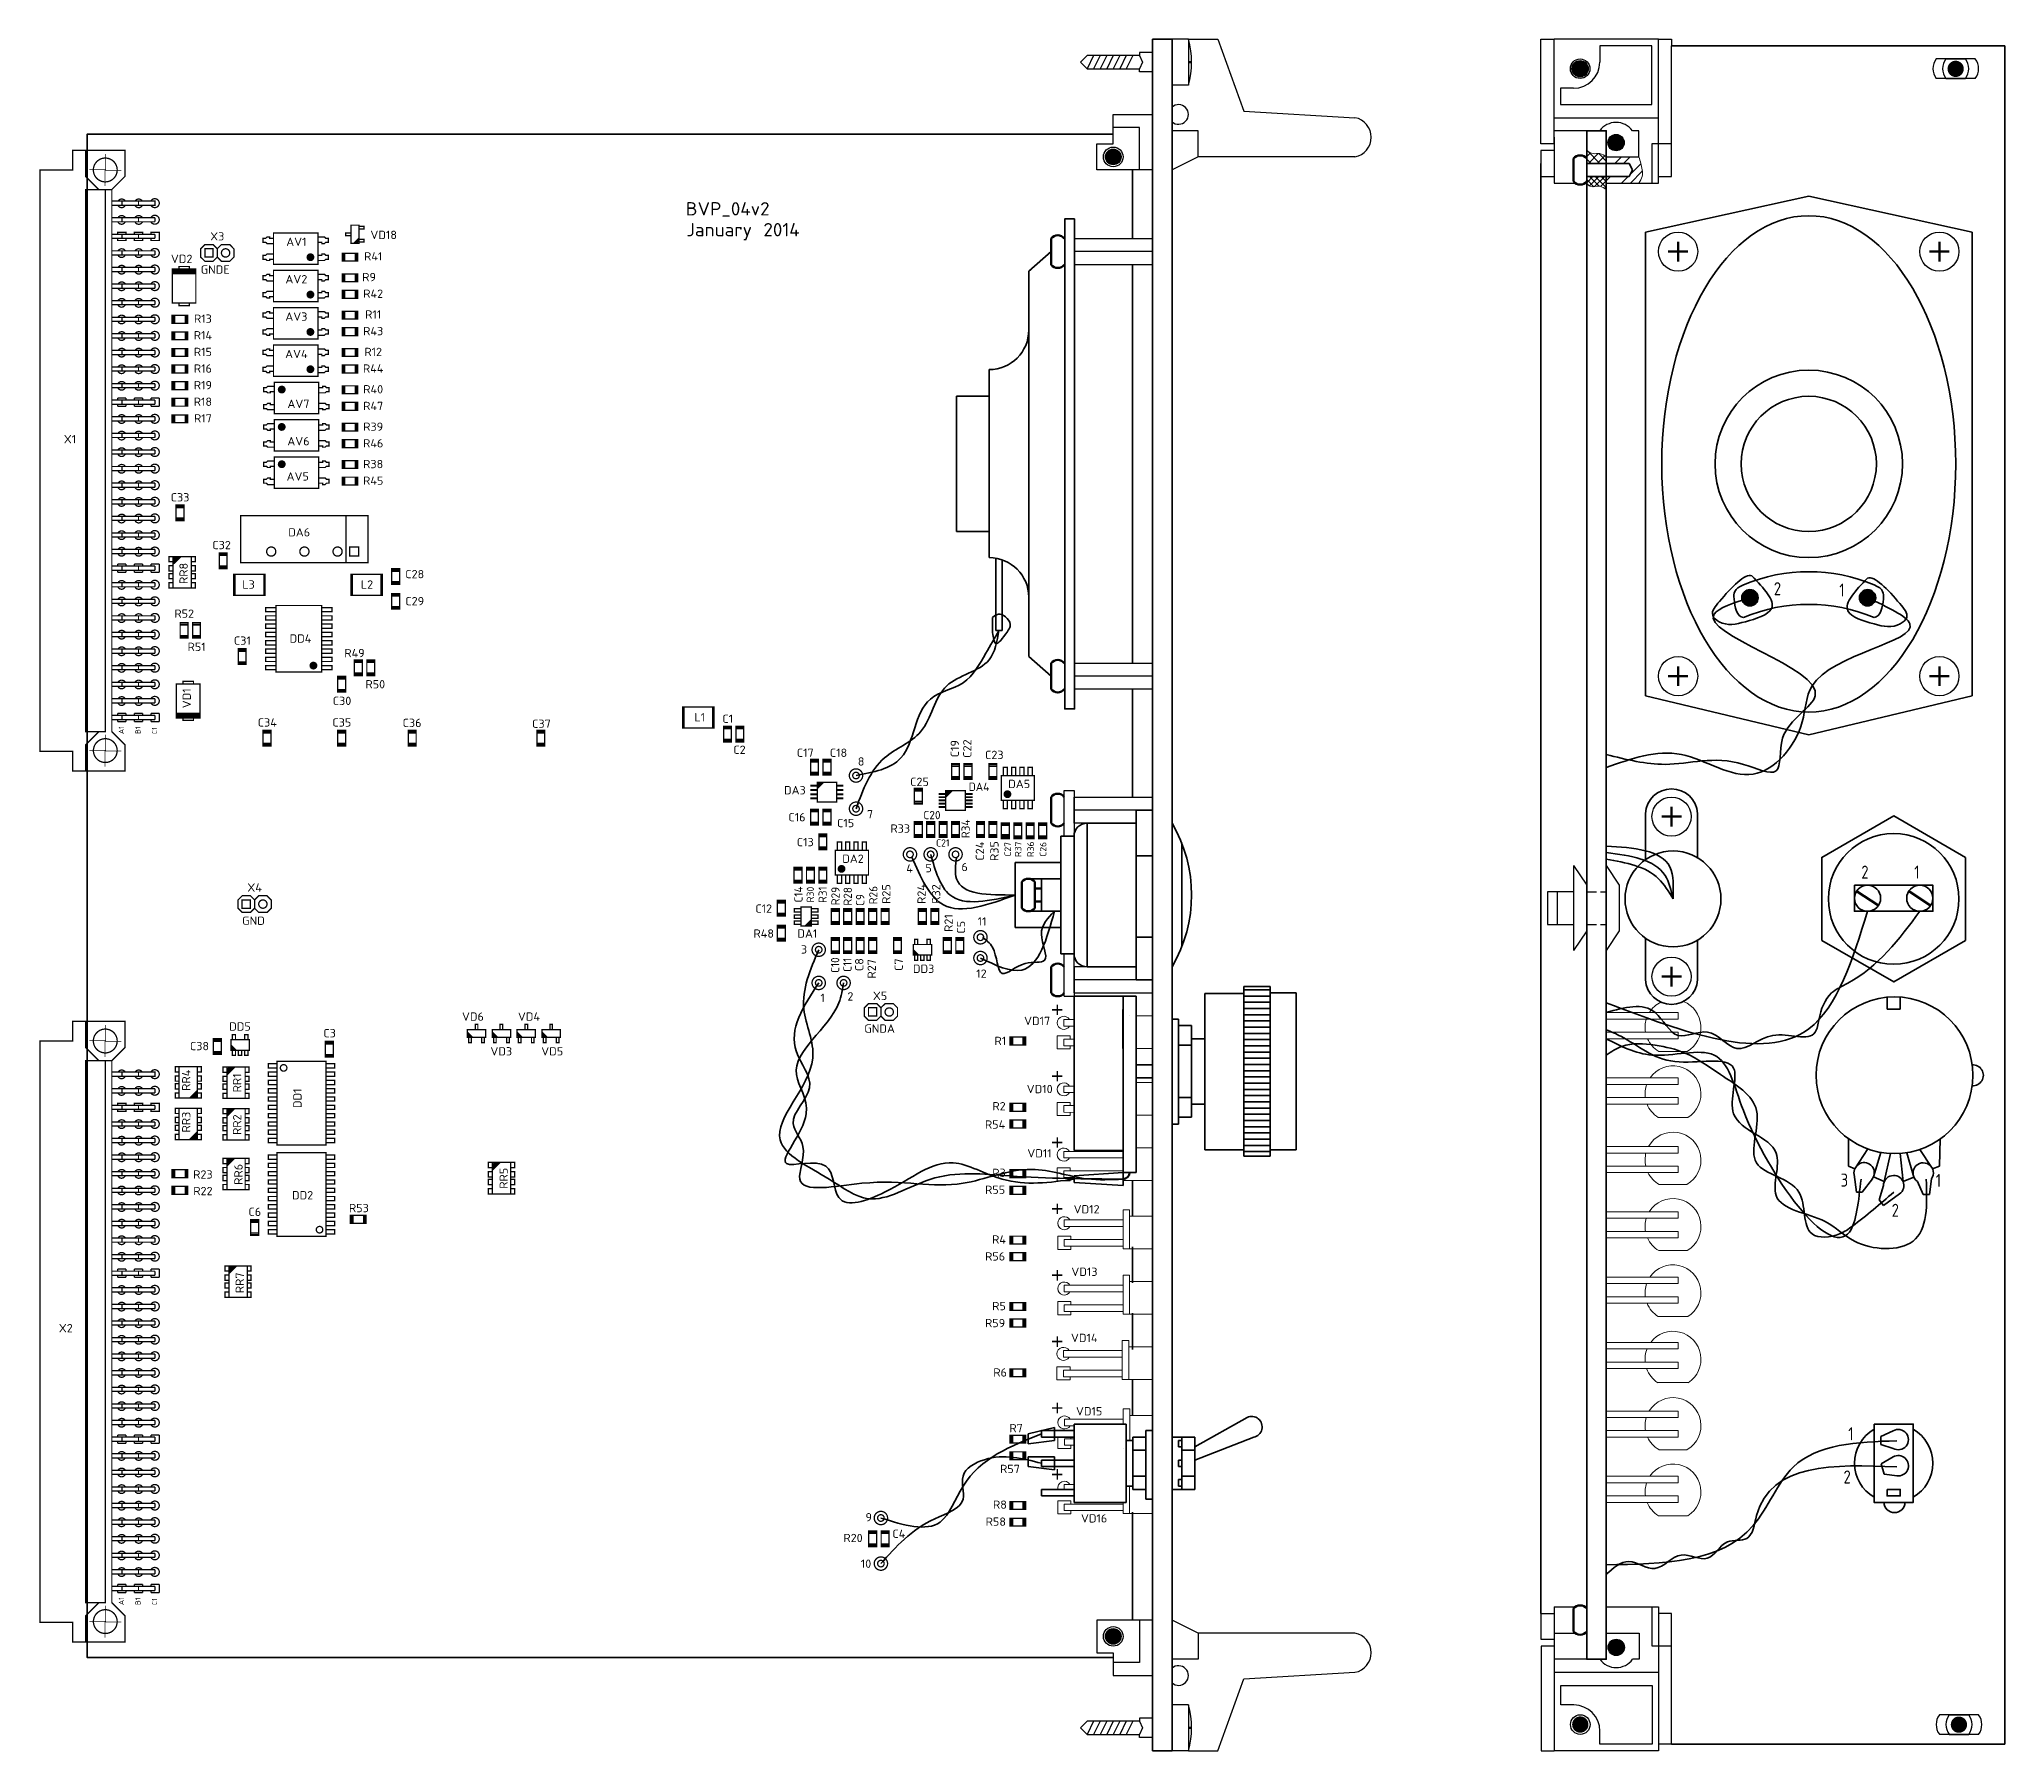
# Model space of a CAD drawing. Header units: millimetres. Extents: x -300 to 586, y -3087 to -2824.
# Drawn here: x -300.4 to 0.5, y -3086.5 to -2824.5 of the extents above; entities that cross this region are included whole.
import ezdxf
from ezdxf.enums import TextEntityAlignment as Align

# ---------------------------------------------------------------- set-up
doc = ezdxf.new("R2010")
doc.units = ezdxf.units.MM
doc.linetypes.add('GOST2.303 4', pattern=[7, 5, -2, 0])
for name, color, linetype, lineweight in [('BOARD', 7, 'Continuous', 35), ('Panel', 7, 'Continuous', 35), ('PP', 9, 'Continuous', 20), ('TOP', 7, 'Continuous', 20), ('Wire', 7, 'Continuous', 35)]:
    doc.layers.add(name, color=color, linetype=linetype, lineweight=lineweight)
doc.layers.add('Mech', color=7, linetype='Continuous')
doc.styles.get("Standard").update_dxf_attribs({"font": 'txt.shx'})
doc.styles.add('ГОСТ 2.304', font='CS_Gost2304.shx')

msp = doc.modelspace()

# ---------------------------------------------------------------- texts
at = {"layer": 'Panel', "style": 'ГОСТ 2.304'}
for s, p in [('2', (-34.86, -2909.61)), ('1', (-24.84, -2909.81)), ('2', (-21.47, -2953)), ('1', (-13.37, -2953)), ('3', (-24.63, -3000.15)), ('1', (-10.07, -3000.2)), ('2', (-16.82, -3004.77)), ('1', (-23.47, -3038.98)), ('2', (-24.19, -3045.6))]:
    msp.add_text(s, height=2, dxfattribs=at).set_placement(p)
at = {"layer": 'PP'}
for s, p in [('BVP_04v2', (-201.44, -2851.46)), ('January 2014', (-201.34, -2854.66))]:
    msp.add_text(s, height=2.032, dxfattribs=at).set_placement(p)
for s, height, width, p in [('X3', 1.27, 1.019685, (-273.17, -2855.3)), ('AV1', 1.27, 1.019685, (-261.06, -2856.13)), ('VD18', 1.27, 1.019685, (-247.69, -2855.07)), ('VD2', 1.27, 1.019685, (-278.62, -2858.74)), ('R41', 1.27, 1.019685, (-249.3, -2858.36)), ('AV2', 1.27, 1.019685, (-261.06, -2861.86)), ('R9', 1.27, 1.019685, (-249.93, -2861.54)), ('R42', 1.27, 1.019685, (-249.3, -2864.08)), ('R13', 1.27, 1.019685, (-275.37, -2867.9)), ('AV3', 1.27, 1.019685, (-261.06, -2867.58)), ('R11', 1.27, 1.019685, (-249.3, -2867.26)), ('R14', 1.27, 1.019685, (-275.37, -2870.44)), ('R43', 1.27, 1.019685, (-249.3, -2869.81)), ('R15', 1.27, 1.019685, (-275.37, -2872.99)), ('AV4', 1.27, 1.019685, (-261.06, -2873.31)), ('R12', 1.27, 1.019685, (-249.3, -2872.99)), ('R16', 1.27, 1.019685, (-275.37, -2875.53)), ('R44', 1.27, 1.019685, (-249.3, -2875.53)), ('R18', 1.27, 1.019685, (-275.37, -2880.62)), ('R19', 1.27, 1.019685, (-275.37, -2878.08)), ('R40', 1.27, 1.019685, (-249.3, -2878.71)), ('R17', 1.27, 1.019685, (-275.37, -2883.16)), ('AV7', 1.27, 1.019685, (-260.74, -2880.94)), ('R47', 1.27, 1.019685, (-249.3, -2881.26)), ('X1', 1.27, 1.019685, (-295.72, -2886.34)), ('AV6', 1.27, 1.019685, (-260.74, -2886.66)), ('R39', 1.27, 1.019685, (-249.3, -2884.44)), ('R46', 1.27, 1.019685, (-249.3, -2886.98)), ('AV5', 1.27, 1.019685, (-260.85, -2892.05)), ('R45', 1.27, 1.019685, (-249.3, -2892.7)), ('R38', 1.27, 1.019685, (-249.3, -2890.16)), ('C33', 1.27, 1.019685, (-278.87, -2895.25)), ('DA6', 1.27, 1.019685, (-260.63, -2900.61)), ('C32', 1.27, 1.019685, (-272.51, -2902.56)), ('C28', 1.27, 1.019685, (-242.94, -2907.01)), ('L3', 1.27, 1.019685, (-268.38, -2908.6)), ('L2', 1.27, 1.019685, (-250.25, -2908.6)), ('R52', 1.27, 1.019685, (-278.23, -2913.06)), ('C29', 1.27, 1.019685, (-242.94, -2911.15)), ('DD4', 1.27, 1.019685, (-260.43, -2916.87)), ('R51', 1.27, 1.019685, (-276.33, -2918.14)), ('C31', 1.27, 1.019685, (-269.33, -2917.19)), ('R49', 1.27, 1.019685, (-252.16, -2919.1)), ('R50', 1.27, 1.019685, (-248.98, -2923.87)), ('C30', 1.27, 1.019685, (-254.07, -2926.41)), ('L1', 1.27, 1.019685, (-199.31, -2928.92)), ('C34', 1.27, 1.019685, (-265.51, -2929.72)), ('C35', 1.27, 1.019685, (-254.1, -2929.72)), ('C36', 1.27, 1.019685, (-243.35, -2929.78)), ('C37', 1.27, 1.019685, (-223.54, -2929.91)), ('C1', 1.27, 1.019685, (-195.02, -2929.15)), ('C2', 1.27, 1.019685, (-193.22, -2933.9)), ('C17', 1.27, 1.019685, (-183.15, -2934.36)), ('C18', 1.27, 1.019685, (-178.06, -2934.36)), ('C23', 1.27, 1.019685, (-154.21, -2934.68)), ('DA3', 1.27, 1.019685, (-184.74, -2940.09)), ('C25', 1.27, 1.019685, (-165.66, -2938.81)), ('DA4', 1.27, 0.95, (-156.55, -2939.57)), ('DA5', 1.27, 1.019685, (-150.4, -2939.13)), ('C20', 1.27, 0.95, (-163.75, -2943.9)), ('C16', 1.27, 1.019685, (-184.42, -2944.22)), ('C15', 1.27, 1.019685, (-176.97, -2945.12)), ('R33', 1.27, 1.019685, (-168.61, -2945.96)), ('C13', 1.27, 1.019685, (-183.15, -2948.04)), ('C21', 1.1, 0.95, (-162.1, -2948.08)), ('DA2', 1.27, 1.019685, (-175.84, -2950.58)), ('X4', 1.27, 1.019685, (-267.45, -2954.99)), ('C12', 1.27, 1.019685, (-189.51, -2958.21)), ('R48', 1.27, 1.019685, (-189.51, -2962.03)), ('DA1', 1.27, 1.019685, (-182.83, -2962.03)), ('DD3', 1.27, 1.019685, (-165.03, -2967.43)), ('X5', 1.27, 1.019685, (-171.7, -2971.57)), ('DD5', 1.27, 1.019685, (-269.69, -2976.27)), ('VD6', 1.27, 1.019685, (-234.03, -2974.75)), ('VD4', 1.27, 1.019685, (-225.45, -2974.75)), ('VD17', 1.27, 1.019685, (-147.65, -2975.41)), ('C38', 1.27, 1.019685, (-275.89, -2979.27)), ('C3', 1.27, 1.019685, (-255.97, -2977.29)), ('VD3', 1.27, 1.019685, (-229.69, -2980.07)), ('VD5', 1.27, 1.019685, (-221.89, -2980.07)), ('R1', 1.27, 1.019685, (-153.29, -2978.47)), ('VD10', 1.27, 1.019685, (-147.26, -2985.84)), ('R2', 1.27, 1.019685, (-153.49, -2988.47)), ('R54', 1.27, 1.019685, (-154.09, -2991.27)), ('VD11', 1.27, 1.019685, (-147.29, -2995.68)), ('R23', 1.27, 1.019685, (-275.37, -2998.92)), ('R3', 1.27, 1.019685, (-153.49, -2998.67)), ('R22', 1.27, 1.019685, (-275.37, -3001.46)), ('DD2', 1.27, 1.019685, (-260.11, -3002.1)), ('R53', 1.27, 1.019685, (-251.49, -3004.07)), ('R55', 1.27, 1.019685, (-154.09, -3001.27)), ('C6', 1.27, 1.019685, (-267.42, -3004.64)), ('VD12', 1.27, 1.019685, (-140.08, -3004.25)), ('R4', 1.27, 1.019685, (-153.49, -3008.87)), ('R56', 1.27, 1.019685, (-154.09, -3011.47)), ('VD13', 1.27, 1.019685, (-140.41, -3013.82)), ('R5', 1.27, 1.019685, (-153.49, -3019.07)), ('R59', 1.27, 1.019685, (-154.09, -3021.67)), ('X2', 1.27, 1.019685, (-296.36, -3022.45)), ('VD14', 1.27, 1.019685, (-140.44, -3023.94)), ('R6', 1.27, 1.019685, (-153.32, -3029.23)), ('VD15', 1.27, 1.019685, (-139.69, -3035.17)), ('R7', 1.27, 1.019685, (-150.88, -3037.76)), ('R57', 1.27, 1.019685, (-151.81, -3044)), ('R58', 1.27, 1.019685, (-153.98, -3052.07)), ('R8', 1.27, 1.019685, (-153.35, -3049.47)), ('VD16', 1.27, 1.019685, (-138.93, -3051.57)), ('R20', 1.27, 1.019685, (-175.84, -3054.57)), ('C4', 1.27, 1.019685, (-168.82, -3053.92))]:
    msp.add_text(s, height=height, dxfattribs=dict(at, width=width)).set_placement(p, align=Align.CENTER)
at = {"layer": 'PP', "width": 1.019685}
for s, p in [('GNDE', (-275.71, -2860.38)), ('GND', (-269.36, -2960.07)), ('GNDA', (-174.11, -2976.58))]:
    msp.add_text(s, height=1.27, dxfattribs=at).set_placement(p)
at = {"layer": 'PP'}
for s, height, width, p in [('RR8', 1.27, 1.019685, (-277.69, -2906.27)), ('VD1', 1.27, 1.019685, (-277.21, -2925.38)), ('C19', 1.27, 1.019685, (-159.62, -2933.09)), ('C22', 1.27, 1.019685, (-157.71, -2933.09)), ('R34', 1.27, 0.95, (-157.96, -2945.37)), ('C24', 1.27, 1.019685, (-155.78, -2948.78)), ('R35', 1.27, 1.019685, (-153.56, -2948.78)), ('C27', 1, 1.019685, (-151.65, -2948.5)), ('R37', 1, 1.019685, (-150.06, -2948.5)), ('R36', 1, 1.019685, (-148.15, -2948.5)), ('C26', 1, 1.019685, (-146.24, -2948.5)), ('C14', 1.27, 0.95, (-183.56, -2955.41)), ('R30', 1.1, 0.95, (-181.82, -2955.43)), ('R31', 1.27, 0.95, (-179.85, -2955.45)), ('R29', 1.27, 0.95, (-177.89, -2955.66)), ('R28', 1.27, 0.95, (-176.01, -2955.7)), ('R26', 1.27, 0.95, (-172.1, -2955.52)), ('R25', 1.27, 1.019685, (-170.11, -2955.35)), ('R24', 1.27, 1.019685, (-164.71, -2955.35)), ('R32', 1.27, 1.019685, (-162.48, -2955.35)), ('C9', 1.27, 0.95, (-174.11, -2956.26)), ('R21', 1.27, 1.019685, (-160.57, -2959.8)), ('C5', 1.27, 1.019685, (-158.67, -2960.44)), ('C10', 1.27, 0.95, (-177.94, -2966.23)), ('C11', 1.27, 0.95, (-176.06, -2966.19)), ('C8', 1.27, 1.019685, (-174.25, -2966.16)), ('R27', 1.27, 1.019685, (-172.34, -2966.8)), ('C7', 1.27, 1.019685, (-168.21, -2966.16)), ('RR4', 1.27, 1.019685, (-277.29, -2983.87)), ('RR1', 1.27, 1.019685, (-269.49, -2984.27)), ('DD1', 1.27, 1.019685, (-260.26, -2986.62)), ('RR3', 1.27, 1.019685, (-277.29, -2990.27)), ('RR2', 1.27, 1.019685, (-269.49, -2990.67)), ('RR6', 1.27, 1.019685, (-269.29, -2998.27)), ('RR5', 1.27, 1.019685, (-228.69, -2998.87)), ('RR7', 1.27, 1.019685, (-269.09, -3014.87))]:
    msp.add_text(s, height=height, rotation=90, dxfattribs=dict(at, width=width)).set_placement(p, align=Align.CENTER)
for s, p in [('A1', (-287.46, -2930.86)), ('B1', (-284.92, -2930.86)), ('C1', (-282.38, -2930.86)), ('A1', (-287.46, -3064.21)), ('B1', (-284.92, -3064.21)), ('C1', (-282.38, -3064.21))]:
    msp.add_text(s, height=0.787, rotation=90, dxfattribs=at).set_placement(p)
at = {"layer": 'TOP', "width": 1.019685}
for s, p in [('8', (-175.11, -2935.69)), ('7', (-173.71, -2943.78)), ('4', (-167.69, -2952.07)), ('5', (-164.76, -2952.02)), ('6', (-159.24, -2951.85)), ('11', (-156.76, -2960.18)), ('3', (-183.82, -2964.47)), ('12', (-156.98, -2968.17)), ('1', (-180.83, -2971.89)), ('2', (-176.7, -2971.66)), ('9', (-173.93, -3051.39)), ('10', (-174.65, -3058.51))]:
    msp.add_text(s, height=1.27, dxfattribs=at).set_placement(p)

# ---------------------------------------------------------------- hatches: boundary and pattern name
at = {"layer": 'Mech'}
for points in [[(-63.27, -2829, 1), (-65.77, -2829, 1)], [(-5.78, -2829.02, 1), (-8.28, -2829.02, 1)], [(-57.77, -2840.31, 1), (-60.27, -2840.31, 1)], [(-134.75, -2842.5, 1), (-137.25, -2842.5, 1)], [(-134.75, -3069, 1), (-137.25, -3069, 1)], [(-57.75, -3070.69, 1), (-60.25, -3070.69, 1)], [(-63.25, -3082.5, 1), (-65.75, -3082.5, 1)], [(-5.28, -3082.52, 1), (-7.78, -3082.52, 1)]]:
    msp.add_hatch(color=256, dxfattribs=at).paths.add_polyline_path(points)
at = {"layer": 'Panel'}
for points in [[(-37.27, -2910, 1), (-39.77, -2910, 1)], [(-19.27, -2910, 1), (-21.77, -2910, 1)]]:
    msp.add_hatch(color=256, dxfattribs=at).paths.add_polyline_path(points)
h = msp.add_hatch(dxfattribs=at)
h.set_pattern_fill('LINE', color=256, scale=0.3, style=0)
h.set_pattern_definition([(0, (2, -12.5034), (0, 0.9525), [])])
h.paths.add_polyline_path([(-116, -2969.5), (-112, -2969.5), (-112, -2970.5), (-112, -2982.6), (-116, -2982.6), (-116, -2970.6)])
h.paths.add_polyline_path([(-116, -2982.6), (-112, -2982.6), (-112, -2994.5), (-112, -2995.5), (-116, -2995.5), (-116, -2994.5)])
at = {"layer": 'TOP'}
h = msp.add_hatch(dxfattribs=at)
h.set_pattern_fill('ANSI37', color=256, scale=0.3, style=0)
h.set_pattern_definition([(45, (-109.52285, -12.5001), (-0.6735192, 0.6735192), []), (135, (-109.52285, -12.5001), (-0.6735192, -0.6735192), [])])
edge = h.paths.add_edge_path()
edge.add_spline(control_points=[(-63.52, -2841.5), (-63.2, -2841.72), (-62.6, -2842.15), (-61.45, -2841.85), (-60.84, -2842.28), (-60.52, -2842.5)], knot_values=[0, 0, 0, 0, 1.118034, 2.118033, 3.236067, 3.236067, 3.236067, 3.236067], degree=3, periodic=0)
edge.add_line((-63.52, -2841.5), (-63.52, -2843.5))
edge.add_line((-60.52, -2843.5), (-63.52, -2843.5))
edge.add_line((-60.52, -2842.5), (-60.52, -2843.5))
h = msp.add_hatch(dxfattribs=at)
h.set_pattern_fill('ANSI32', color=256, scale=0.3, style=0)
h.set_pattern_definition([(45, (-109.5228, -12.5), (-2.0205576, 2.0205576), []), (45, (-108.1758, -12.5), (-2.0205576, 2.0205576), [])])
h.paths.add_polyline_path([(-60.52, -2842.5), (-55.52, -2842.5), (-55.37, -2843), (-55.23, -2843.5), (-55.11, -2844.01), (-55.06, -2844.27), (-55.02, -2844.53), (-54.99, -2844.79), (-54.98, -2845.06), (-54.99, -2845.32), (-55.01, -2845.44), (-55.04, -2845.57), (-55.08, -2845.69), (-55.13, -2845.81), (-55.24, -2846.05), (-55.38, -2846.27), (-55.52, -2846.5), (-60.52, -2846.5), (-60.52, -2845.5), (-57.02, -2845.5), (-56.52, -2843.5), (-60.52, -2843.5)])
h = msp.add_hatch(dxfattribs=at)
h.set_pattern_fill('ANSI37', color=256, scale=0.2, style=0)
h.set_pattern_definition([(45, (-109.52285, -12.5001), (-0.4490128, 0.4490128), []), (135, (-109.52285, -12.5001), (-0.4490128, -0.4490128), [])])
edge = h.paths.add_edge_path()
edge.add_line((-60.52, -2845.5), (-63.52, -2845.5))
edge.add_line((-63.52, -2846.5), (-63.52, -2845.5))
edge.add_spline(control_points=[(-60.52, -2847.5), (-60.84, -2847.27), (-61.58, -2846.74), (-62.89, -2847.33), (-63.37, -2846.7), (-63.52, -2846.5)], knot_values=[0, 0, 0, 0, 1.118034, 2.618033, 3.32514, 3.32514, 3.32514, 3.32514], degree=3, periodic=0)
edge.add_line((-60.52, -2845.5), (-60.52, -2847.5))

# ---------------------------------------------------------------- linework, layer by layer
at = {"layer": 'BOARD'}
for points in [[(-136, -3072.25), (-293.07, -3072.25), (-293.07, -2839), (-136, -2839)], [(-60.52, -2842.5), (-60.52, -2838.5), (-63.52, -2838.5), (-63.52, -2843.5)], [(-63.52, -2843), (-63.52, -3072.5), (-60.52, -3072.5), (-60.52, -2842.5)], [(-133.07, -2844.5), (-133.07, -2855)], [(-133.07, -2859), (-133.07, -2920)], [(-133.07, -2924), (-133.07, -2940.5)], [(-133.07, -2999.18), (-133.07, -3004.73)], [(-133.07, -3009.37), (-133.07, -3014.89)], [(-133.07, -3019.53), (-133.07, -3025.1)], [(-133.07, -3029.64), (-133.07, -3035.2)], [(-133.07, -3050.01), (-133.07, -3066.5)]]:
    msp.add_lwpolyline(points, dxfattribs=at)
at = {"layer": 'BOARD', "const_width": 0.2}
for points in [[(-300.31, -2929.5), (-300.31, -2844.5), (-295.31, -2844.5), (-295.31, -2841.5), (-287.31, -2841.5), (-287.31, -2845.5), (-289.31, -2847.5), (-289.31, -2930.5), (-287.31, -2932.5), (-287.31, -2936.5), (-295.31, -2936.5), (-295.31, -2933.5), (-300.31, -2933.5), (-300.31, -2929.5)], [(-300.31, -3062.85), (-300.31, -2977.85), (-295.31, -2977.85), (-295.31, -2974.85), (-287.31, -2974.85), (-287.31, -2978.85), (-289.31, -2980.85), (-289.31, -3063.85), (-287.31, -3065.85), (-287.31, -3069.85), (-295.31, -3069.85), (-295.31, -3066.85), (-300.31, -3066.85), (-300.31, -3062.85)]]:
    msp.add_lwpolyline(points, dxfattribs=at)
at = {"layer": 'Mech'}
for p, q in [((-124.5, -2824.5), (-127, -2824.5)), ((-124.5, -2824.5), (-124.5, -2831.5)), ((-124.5, -2824.5), (-120, -2824.5)), ((-120, -2824.5), (-116, -2835.5)), ((-70.52, -2840.5), (-70.52, -2824.5)), ((-70.52, -2824.5), (-68.52, -2824.5)), ((-68.52, -2840.5), (-68.52, -2824.5)), ((-52.52, -2824.5), (-68.52, -2824.5)), ((-52.52, -2840.5), (-52.52, -2824.5)), ((-52.52, -2824.5), (-50.52, -2824.5)), ((-50.52, -2824.5), (-50.52, -2825.5)), ((-140, -2827), (-141, -2828)), ((-141, -2828), (-140, -2829)), ((-132, -2827), (-140, -2827)), ((-139, -2827), (-140, -2829)), ((-138, -2827), (-139, -2829)), ((-137, -2827), (-138, -2829)), ((-136, -2827), (-137, -2829)), ((-135, -2827), (-136, -2829)), ((-134, -2827), (-135, -2829)), ((-133, -2827), (-134, -2829)), ((-130, -2826.5), (-132, -2826.5)), ((-132, -2826.5), (-132, -2827)), ((-132, -2827), (-131.5, -2828)), ((-131.5, -2828), (-132, -2829)), ((-53.52, -2825.5), (-61.52, -2825.5)), ((-61.52, -2825.5), (-61.52, -2828)), ((-53.52, -2834.5), (-53.52, -2825.5)), ((-50.52, -2845.5), (-50.52, -2825.5)), ((-8.51, -2827.5), (-10.01, -2827.5)), ((-4.02, -2827.5), (-5.52, -2827.5)), ((-140, -2829), (-132, -2829)), ((-132, -2829.5), (-132, -2829)), ((-130, -2829.5), (-132, -2829.5)), ((-8.52, -2830.5), (-10.01, -2830.5)), ((-4.03, -2830.5), (-5.52, -2830.5)), ((-124.5, -2831.5), (-127, -2831.5)), ((-67.52, -2832), (-67.52, -2834.5)), ((-65.52, -2832), (-67.52, -2832)), ((-136, -2840.5), (-136, -2836)), ((-136, -2836), (-130, -2836)), ((-116, -2835.5), (-99, -2836.5)), ((-68.52, -2836.5), (-52.52, -2836.5)), ((-67.52, -2834.5), (-53.52, -2834.5)), ((-132, -2838), (-136, -2838)), ((-132, -2844.5), (-132, -2838)), ((-123, -2838.5), (-127, -2838.5)), ((-123, -2842.5), (-123, -2838.5)), ((-61.52, -2838.5), (-68.52, -2838.5)), ((-68.52, -2839.5), (-68.52, -2846.5)), ((-55.52, -2838.5), (-56.52, -2838.5)), ((-55.52, -2842.5), (-55.52, -2838.5)), ((-52.52, -2846.5), (-52.52, -2839.5)), ((-138.5, -2844.5), (-138.5, -2840.5)), ((-138.5, -2840.5), (-136, -2840.5)), ((-123, -2842.5), (-127, -2844.5)), ((-99, -2842.5), (-123, -2842.5)), ((-68.52, -2840.5), (-70.52, -2840.5)), ((-68.52, -2841.5), (-70.52, -2841.5)), ((-70.52, -2841.5), (-70.52, -2845.5)), ((-60.52, -2842.5), (-55.52, -2842.5)), ((-52.52, -2840.5), (-53.52, -2840.5)), ((-53.52, -2840.5), (-53.52, -2846.5)), ((-50.52, -2840.5), (-52.52, -2840.5)), ((-130, -2844.5), (-138.5, -2844.5)), ((-70.52, -2845.5), (-68.52, -2845.5)), ((-63.52, -2845.5), (-63.52, -2843.5)), ((-52.52, -2845.5), (-50.52, -2845.5)), ((-68.52, -2846.5), (-65.26, -2846.5)), ((-63.79, -2846.5), (-63.52, -2846.5)), ((-60.52, -2846.5), (-52.52, -2846.5)), ((-142, -2855), (-130, -2855)), ((-130, -2857), (-142, -2857)), ((-130, -2859), (-142, -2859)), ((-142, -2920), (-130, -2920)), ((-130, -2922), (-142, -2922)), ((-130, -2924), (-142, -2924)), ((-143.5, -2939.5), (-142, -2939.51)), ((-143.5, -2946.5), (-143.5, -2939.5)), ((-142, -2939.51), (-142, -2946.5)), ((-142, -2944.5), (-142, -2940.5)), ((-142, -2940.5), (-130, -2940.5)), ((-132.5, -2942.5), (-142, -2942.5)), ((-140, -2944.5), (-142, -2944.5)), ((-65.52, -2951), (-63.52, -2954)), ((-65.52, -2951), (-65.52, -2964)), ((-60.52, -2951), (-58.52, -2954)), ((-60.52, -2951), (-60.52, -2964)), ((-63.52, -2954), (-63.52, -2961)), ((-58.52, -2954), (-58.52, -2961)), ((-65.52, -2955), (-69.52, -2955)), ((-69.52, -2955), (-69.52, -2960)), ((-68.02, -2955), (-68.02, -2960)), ((-69.52, -2960), (-65.52, -2960)), ((-63.52, -2961), (-65.52, -2964)), ((-58.52, -2961), (-60.52, -2964)), ((-143.5, -2971), (-143.5, -2964.5)), ((-142, -2970.5), (-142, -2964.5)), ((-140, -2966.5), (-142, -2966.5)), ((-142, -2966.5), (-142, -2971)), ((-132.5, -2968.5), (-142, -2968.5)), ((-143.5, -2971), (-142, -2971)), ((-142, -2970.5), (-130, -2970.5)), ((-70.5, -3069.5), (-70.5, -3065.5)), ((-70.5, -3065.5), (-68.5, -3065.5)), ((-68.5, -3064.5), (-68.5, -3069.5)), ((-68.5, -3064.5), (-65.28, -3064.5)), ((-63.77, -3064.5), (-63.52, -3064.5)), ((-60.52, -3064.5), (-52.5, -3064.5)), ((-53.5, -3070.5), (-53.5, -3064.5)), ((-50.52, -3065.5), (-52.52, -3065.5)), ((-52.5, -3064.5), (-52.5, -3071.5)), ((-50.52, -3085.5), (-50.52, -3065.5)), ((-130, -3066.5), (-138.5, -3066.5)), ((-138.5, -3066.5), (-138.5, -3071.5)), ((-132, -3066.5), (-132, -3073)), ((-123, -3068.5), (-127, -3066.5)), ((-99, -3068.5), (-123, -3068.5)), ((-123, -3068.5), (-123, -3072.5)), ((-68.5, -3068.5), (-65.27, -3068.5)), ((-63.77, -3068.5), (-63.5, -3068.5)), ((-60.5, -3068.5), (-55.5, -3068.5)), ((-55.5, -3068.5), (-55.5, -3072.5)), ((-138.5, -3071.5), (-136, -3071.5)), ((-136, -3071.5), (-136, -3075)), ((-68.5, -3069.5), (-70.5, -3069.5)), ((-68.5, -3070.5), (-70.5, -3070.5)), ((-70.5, -3070.5), (-70.5, -3086.5)), ((-68.5, -3069.5), (-68.5, -3086.5)), ((-52.5, -3070.5), (-53.5, -3070.5)), ((-50.5, -3070.5), (-52.5, -3070.5)), ((-52.5, -3070.5), (-52.5, -3086.5)), ((-132, -3073), (-136, -3073)), ((-136, -3075), (-130, -3075)), ((-123, -3072.5), (-127, -3072.5)), ((-116, -3075.5), (-99, -3074.5)), ((-61.5, -3072.5), (-68.5, -3072.5)), ((-68.5, -3074.5), (-52.5, -3074.5)), ((-55.5, -3072.5), (-56.5, -3072.5)), ((-120, -3086.5), (-116, -3075.5)), ((-67.5, -3079.5), (-67.5, -3076.5)), ((-67.5, -3076.5), (-53.5, -3076.5)), ((-53.5, -3076.5), (-53.5, -3085.5)), ((-124.5, -3079.5), (-127, -3079.5)), ((-124.5, -3079.5), (-124.5, -3086.5)), ((-65.5, -3079.5), (-67.5, -3079.5)), ((-8.02, -3081), (-9.51, -3081)), ((-3.53, -3081), (-5.02, -3081)), ((-140, -3082), (-141, -3083)), ((-141, -3083), (-140, -3084)), ((-132, -3082), (-140, -3082)), ((-139, -3082), (-140, -3084)), ((-140, -3084), (-132, -3084)), ((-138, -3082), (-139, -3084)), ((-137, -3082), (-138, -3084)), ((-136, -3082), (-137, -3084)), ((-135, -3082), (-136, -3084)), ((-134, -3082), (-135, -3084)), ((-133, -3082), (-134, -3084)), ((-130, -3081.5), (-132, -3081.5)), ((-132, -3081.5), (-132, -3082)), ((-132, -3082), (-131.5, -3083)), ((-131.5, -3083), (-132, -3084)), ((-132, -3084.5), (-132, -3084)), ((-61.5, -3085.5), (-61.5, -3083.5)), ((-8.02, -3084), (-9.51, -3084)), ((-3.53, -3084), (-5.02, -3084)), ((-130, -3084.5), (-132, -3084.5)), ((-124.5, -3086.5), (-127, -3086.5)), ((-124.5, -3086.5), (-120, -3086.5)), ((-70.5, -3086.5), (-68.5, -3086.5)), ((-52.5, -3086.5), (-68.5, -3086.5)), ((-53.5, -3085.5), (-61.5, -3085.5)), ((-50.52, -3085.5), (-52.5, -3085.5))]:
    msp.add_line(p, q, dxfattribs=at)
at = {"layer": 'Mech', "lineweight": 50}
for p, q in [((-124, -2828), (-124.5, -2828)), ((-65.52, -2842.76), (-65.52, -2846.24)), ((-145.5, -2855), (-145.5, -2859)), ((-48.02, -2857), (-51.02, -2857)), ((-49.52, -2855.5), (-49.52, -2858.5)), ((-8.02, -2857), (-11.02, -2857)), ((-9.52, -2855.5), (-9.52, -2858.5)), ((-145.5, -2920), (-145.5, -2924)), ((-49.52, -2920.5), (-49.52, -2923.5)), ((-9.52, -2920.5), (-9.52, -2923.5)), ((-48.02, -2922), (-51.02, -2922)), ((-8.02, -2922), (-11.02, -2922)), ((-145.5, -2940.5), (-145.5, -2944.5)), ((-50.52, -2942), (-50.52, -2945)), ((-49.02, -2943.5), (-52.02, -2943.5)), ((-150, -2953.5), (-150, -2957.5)), ((-148, -2953.5), (-148, -2957.5)), ((-148, -2954.5), (-147, -2954.5)), ((-148, -2956.5), (-147, -2956.5)), ((-145.5, -2966.5), (-145.5, -2970.5)), ((-50.52, -2966.5), (-50.52, -2969.5)), ((-49.02, -2968), (-52.02, -2968)), ((-65.52, -3064.75), (-65.52, -3068.25)), ((-124, -3083), (-124.5, -3083))]:
    msp.add_line(p, q, dxfattribs=at)
at = {"layer": 'Mech', "lineweight": 35}
for p, q in [((-63.52, -2843.5), (-63.52, -2842.76)), ((-63.52, -2843.5), (-57.02, -2843.5)), ((-57.02, -2845.5), (-63.52, -2845.5)), ((-63.52, -2846.24), (-63.52, -2845.5)), ((-57.02, -2843.5), (-56.52, -2844.5)), ((-56.52, -2844.5), (-57.02, -2845.5))]:
    msp.add_line(p, q, dxfattribs=at)
at = {"layer": 'Mech', "linetype": 'GOST2.303 4', "ltscale": 0.3}
for p, q in [((-63.52, -2955), (-60.52, -2955)), ((-63.52, -2960), (-60.52, -2960))]:
    msp.add_line(p, q, dxfattribs=at)
at = {"layer": 'Mech'}
for centre, radius in [((-64.52, -2829), 1.5), ((-64.52, -2829), 1.25), ((-59.02, -2840.31), 1.25), ((-136, -2842.5), 1.5), ((-136, -2842.5), 1.2), ((-49.52, -2857), 3), ((-9.52, -2857), 3), ((-49.52, -2922), 3), ((-9.52, -2922), 3), ((-50.52, -2943.5), 3), ((-50.52, -2968), 3), ((-136, -3069), 1.5), ((-136, -3069), 1.2), ((-59, -3070.69), 1.25), ((-64.5, -3082.5), 1.5)]:
    msp.add_circle(centre, radius, dxfattribs=at)
for centre, radius, start, end in [((-136.5, -2828), 12.5, 343.7398, 16.2602), ((-65.52, -2828), 4, 270, 0), ((-8.06, -2829), 2.46, 142.5011, 217.4989), ((-6.57, -2829), 2.46, 142.5011, 217.4989), ((-7.52, -2829), 2.5, 323.1301, 36.8699), ((-6.02, -2829), 2.5, 323.1301, 36.8699), ((-126, -2836), 1.5, 228.1897, 131.8103), ((-99.55, -2839.5), 3.05, 280.3889, 79.6111), ((-59.02, -2840.31), 3.09, 35.8898, 144.1102), ((-99.55, -3071.5), 3.05, 280.3889, 79.6111), ((-126, -3075), 1.5, 228.1897, 131.8103), ((-59, -3070.69), 3.09, 215.8898, 324.1102), ((-136.5, -3083), 12.5, 343.7398, 16.2602), ((-65.5, -3083.5), 4, 0, 90), ((-7.56, -3082.5), 2.46, 142.5011, 217.4989), ((-6.07, -3082.5), 2.46, 142.5011, 217.4989), ((-7.02, -3082.5), 2.5, 323.1301, 36.8699), ((-5.52, -3082.5), 2.5, 323.1301, 36.8699)]:
    msp.add_arc(centre, radius, start, end, dxfattribs=at)
at = {"layer": 'Mech', "lineweight": 50}
for centre, start, end in [((-64.52, -2843.51), 36.8699, 143.1301), ((-64.52, -2845.49), 216.8699, 323.1301), ((-144.5, -2855.75), 36.8699, 143.1301), ((-144.5, -2858.25), 216.8699, 323.1301), ((-144.5, -2920.75), 36.8699, 143.1301), ((-144.5, -2923.25), 216.8699, 323.1301), ((-144.5, -2941.25), 36.8699, 143.1301), ((-144.5, -2943.75), 216.8699, 323.1301), ((-149, -2954.25), 36.8699, 143.1301), ((-149, -2956.75), 216.8699, 323.1301), ((-144.5, -2967.25), 36.8699, 143.1301), ((-144.5, -2969.75), 216.8699, 323.1301), ((-64.52, -3065.5), 36.8699, 143.1301), ((-64.52, -3067.5), 216.8699, 323.1301)]:
    msp.add_arc(centre, 1.25, start, end, dxfattribs=at)
at = {"layer": 'Panel'}
for p, q in [((-130, -2824.5), (-130, -3086.5)), ((-130, -2824.5), (-127, -2824.5)), ((-127, -2824.5), (-127, -3086.5)), ((-50.52, -2825.5), (0.48, -2825.5)), ((-5.52, -2827.5), (-8.51, -2827.5)), ((0.48, -2825.5), (0.48, -3085.5)), ((-5.52, -2830.5), (-8.52, -2830.5)), ((-70.52, -3065.5), (-70.52, -2843.5)), ((-29.52, -2848.5), (-54.52, -2854)), ((-4.52, -2854), (-29.52, -2848.5)), ((-54.52, -2854), (-54.52, -2925)), ((-4.52, -2854), (-4.52, -2925)), ((-148.93, -2860), (-145.5, -2857)), ((-148.64, -2859.75), (-148.93, -2860)), ((-148.93, -2860), (-148.93, -2919)), ((-155, -2875.07), (-155, -2903.85)), ((-160, -2879.15), (-160, -2899.85)), ((-160, -2879.15), (-155, -2879.15)), ((-160, -2899.85), (-155, -2899.85)), ((-153.99, -2903.93), (-153.99, -2915)), ((-153, -2915), (-153, -2904.19)), ((-153.99, -2915), (-153, -2915)), ((-148.93, -2919), (-145.5, -2922)), ((-54.52, -2925), (-29.52, -2931)), ((-29.52, -2931), (-4.52, -2925)), ((-132.5, -2942.5), (-132.5, -2968.5)), ((-130, -2942.5), (-132.5, -2942.5)), ((-132.5, -2944.5), (-140, -2944.5)), ((-140, -2966.5), (-140, -2944.5)), ((-54.52, -2943), (-54.52, -2950.1)), ((-46.54, -2943), (-46.54, -2949.8)), ((-142, -2946.5), (-144, -2946.5)), ((-144, -2946.5), (-144, -2964.5)), ((-142, -2946.5), (-142, -2964.5)), ((-125.5, -2963.43), (-125.52, -2947.52)), ((-144, -2950.5), (-151, -2950.5)), ((-151, -2950.5), (-151, -2960.5)), ((-130, -2949.5), (-132.5, -2949.5)), ((-144, -2953), (-149, -2953)), ((-147, -2953), (-147, -2958)), ((-151, -2960.5), (-144, -2960.5)), ((-149, -2958), (-144, -2958)), ((-130, -2961.95), (-132.5, -2961.95)), ((-54.52, -2968.5), (-54.52, -2962.1)), ((-46.54, -2968.5), (-46.54, -2962.4)), ((-144, -2964.5), (-142, -2964.5)), ((-132.5, -2966.5), (-140, -2966.5)), ((-130, -2968.5), (-132.5, -2968.5)), ((-116, -2969.5), (-116, -2995.5)), ((-115.5, -2969.5), (-116, -2969.5)), ((-112, -2969.5), (-115.5, -2969.5)), ((-112, -2995.5), (-112, -2969.5)), ((-134.5, -2971), (-142, -2971)), ((-142, -2971), (-142, -2994.6)), ((-132.5, -2971), (-134.5, -2971)), ((-134.5, -2971), (-134.5, -2998)), ((-132.5, -2971), (-132.5, -2998)), ((-122, -2994.5), (-122, -2970.6)), ((-122, -2970.6), (-116, -2970.6)), ((-116, -2970.6), (-116, -2994.5)), ((-112, -2970.5), (-108, -2970.5)), ((-108, -2970.5), (-108, -2994.5)), ((-17.51, -2971.15), (-17.51, -2973)), ((-15.52, -2973), (-15.52, -2971.13)), ((-127, -2974.5), (-126, -2974.5)), ((-126, -2974.5), (-126, -2982.6)), ((-126, -2975.5), (-124, -2975.5)), ((-124, -2975.5), (-124, -2989.5)), ((-17.51, -2973), (-15.52, -2973)), ((-126, -2978.5), (-124, -2978.5)), ((-124, -2982.6), (-124, -2976.6)), ((-124, -2977.5), (-122, -2977.5)), ((-132.5, -2981.5), (-130, -2981.5)), ((-132.5, -2983.5), (-130, -2983.5)), ((-126, -2982.6), (-126, -2990.6)), ((-124, -2986.5), (-126, -2986.5)), ((-124, -2987.5), (-122, -2987.5)), ((-126, -2990.6), (-127, -2990.6)), ((-124, -2989.5), (-126, -2989.5)), ((-23.41, -2992.84), (-23.41, -2997)), ((-9.52, -2997), (-9.38, -2992.84)), ((-142, -2994.6), (-134.5, -2994.6)), ((-116, -2994.5), (-122, -2994.5)), ((-116, -2995.5), (-112, -2995.5)), ((-108, -2994.5), (-112, -2994.5)), ((-20.48, -2994.38), (-22.48, -2997.4)), ((-18.51, -2994.91), (-19.59, -2998.66)), ((-17.03, -2995.08), (-17.95, -2999.38)), ((-15.52, -2995.07), (-15.07, -2999.38)), ((-14.53, -2994.96), (-13.43, -2998.68)), ((-12.53, -2994.47), (-10.73, -2997.15)), ((-134.5, -2998), (-132.5, -2998)), ((-23.41, -2997), (-22.47, -2997.41)), ((-19.6, -2998.66), (-17.95, -2999.38)), ((-15.09, -2999.38), (-13.43, -2998.68)), ((-10.56, -2997.44), (-9.52, -2997)), ((-9.52, -2997), (-9.52, -2997)), ((-123.5, -3040), (-115.5, -3035.5)), ((-142, -3037.5), (-147, -3037.5)), ((-147, -3037.5), (-147, -3038.5)), ((-147, -3038.5), (-142, -3038.5)), ((-134, -3036.5), (-142, -3036.5)), ((-142, -3036.5), (-142, -3048.5)), ((-134, -3042.5), (-134, -3036.5)), ((-133, -3039), (-134, -3039)), ((-134, -3039), (-134, -3046)), ((-133, -3038.5), (-131, -3038.5)), ((-133, -3038.5), (-133, -3046.5)), ((-130, -3037.5), (-131, -3037.5)), ((-131, -3037.5), (-131, -3048)), ((-131, -3037.5), (-131, -3046.5)), ((-127, -3038.5), (-125.5, -3038.5)), ((-125.5, -3039), (-126, -3039)), ((-126, -3039), (-126, -3040)), ((-125.5, -3038.5), (-123.5, -3038.5)), ((-125.5, -3038.5), (-125.5, -3046.5)), ((-123.5, -3038.5), (-123.5, -3046.5)), ((-123.5, -3042), (-114.5, -3038.5)), ((-16.6, -3037.53), (-18.5, -3038.39)), ((-18.5, -3038.39), (-18.5, -3039.61)), ((-142, -3042), (-147, -3042)), ((-147, -3042), (-147, -3043)), ((-131, -3040.5), (-133, -3040.5)), ((-126, -3040), (-125.5, -3040)), ((-125.5, -3042), (-126, -3042)), ((-126, -3042), (-126, -3043)), ((-123.5, -3040.5), (-125.5, -3040.5)), ((-18.5, -3039.61), (-16.6, -3040.24)), ((-16.59, -3041.53), (-18.45, -3042.57)), ((-147, -3043), (-142, -3043)), ((-131, -3044.5), (-133, -3044.5)), ((-126, -3043), (-125.5, -3043)), ((-125.5, -3045), (-126, -3045)), ((-126, -3045), (-126, -3046)), ((-123.5, -3044.5), (-125.5, -3044.5)), ((-18.45, -3042.57), (-17.99, -3044.19)), ((-17.99, -3044.19), (-16.01, -3044.43)), ((-142, -3046.5), (-147, -3046.5)), ((-147, -3046.5), (-147, -3047.5)), ((-147, -3047.5), (-142, -3047.5)), ((-134, -3046), (-133, -3046)), ((-134, -3048.5), (-134, -3046)), ((-131, -3046.5), (-133, -3046.5)), ((-131, -3048), (-130, -3048)), ((-125.5, -3046.5), (-127, -3046.5)), ((-126, -3046), (-125.5, -3046)), ((-123.5, -3046.5), (-125.5, -3046.5)), ((-142, -3048.5), (-134, -3048.5)), ((-5.02, -3081), (-8.02, -3081)), ((-5.02, -3084), (-8.02, -3084)), ((-127, -3086.5), (-130, -3086.5)), ((0.48, -3085.5), (-50.52, -3085.5))]:
    msp.add_line(p, q, dxfattribs=at)
at = {"layer": 'Panel', "lineweight": 50}
for p, q in [((-22.19, -2954.89), (-18.86, -2957.11)), ((-14.19, -2954.89), (-10.86, -2957.11))]:
    msp.add_line(p, q, dxfattribs=at)
at = {"layer": 'Panel'}
for points in [[(-141.93, -2852), (-143.43, -2852), (-143.43, -2927), (-141.93, -2927)], [(-5.52, -2949.75), (-16.52, -2943.4), (-27.52, -2949.75), (-27.52, -2962.45), (-16.52, -2968.8), (-5.52, -2962.45)], [(-22.52, -2954), (-10.52, -2954), (-10.52, -2958), (-22.52, -2958)], [(-19.52, -3036.5), (-13.52, -3036.5), (-13.52, -3048.5), (-19.52, -3048.5)], [(-17.52, -3046.5), (-15.52, -3046.5), (-15.52, -3047.5), (-17.52, -3047.5)]]:
    msp.add_lwpolyline(points, close=True, dxfattribs=at)
for centre, radius in [((-29.52, -2889.5), 14.35), ((-29.52, -2889.5), 10.35), ((-38.52, -2910), 1.25), ((-20.52, -2910), 1.25), ((-16.52, -2956.1), 10), ((-50.3, -2956.1), 7.34), ((-20.52, -2956), 2), ((-12.52, -2956), 2), ((-16.39, -2983.1), 12)]:
    msp.add_circle(centre, radius, dxfattribs=at)
for centre, radius, start, end in [((-155, -2869), 6.07, 270, 0), ((-155, -2909.92), 6.07, 0, 90), ((-29.52, -2932), 26, 67.3801, 112.6199), ((-29.52, -2937), 26, 67.3801, 112.6199), ((-50.53, -2943.25), 4, 3.5605, 176.4395), ((-140, -2946.5), 2, 90, 180), ((-145.67, -2955.5), 21.67, 329.4877, 30.5123), ((-140, -2964.5), 2, 180, 270), ((-50.53, -2968.25), 4, 183.5605, 356.4395), ((-4.39, -2983.1), 1.6, 266.1779, 93.8221), ((-114.8, -3036.93), 1.6, 280.6698, 116.2001), ((-16.52, -3042.5), 6, 120, 240), ((-15.82, -3038.88), 1.56, 239.8612, 120.1388), ((-16.52, -3042.5), 6, 300, 60), ((-15.82, -3042.88), 1.56, 262.8511, 119.8901), ((-16.39, -3048.46), 1.6, 181.3892, 358.6108)]:
    msp.add_arc(centre, radius, start, end, dxfattribs=at)
at = {"layer": 'Panel', "lineweight": 50}
msp.add_arc((-134.5, -2998), 1, 270, 0, dxfattribs=at)
at = {"layer": 'Panel'}
msp.add_ellipse((-29.52, -2889.5), major_axis=(0, -38), ratio=0.592105, dxfattribs=at)
for points in [[(-39.52, -2908), (-41.02, -2908.66), (-41.06, -2910.25), (-40.52, -2913), (-39.52, -2913)], [(-19.52, -2908), (-18.02, -2908.66), (-17.98, -2910.25), (-18.52, -2913), (-19.52, -2913)]]:
    msp.add_open_spline(points, degree=3, knots=[0, 0, 0, 0, 2.236068, 5.398345, 5.398345, 5.398345, 5.398345], dxfattribs=at)
at = {"layer": 'PP'}
for p, q in [((-143.57, -2974.57), (-143.57, -2975.57)), ((-142, -2974.57), (-143.57, -2974.57)), ((-143.57, -2975.57), (-142, -2975.57)), ((-134.57, -2973.02), (-134.57, -2979.02)), ((-134.57, -2973.02), (-134.5, -2973.02)), ((-133.57, -2974.02), (-133.57, -2974.02)), ((-132.5, -2974.02), (-130.07, -2974.02)), ((-60.52, -2973.5), (-49.52, -2973.5)), ((-49.52, -2974.5), (-60.52, -2974.5)), ((-49.52, -2973.5), (-49.52, -2974.5)), ((-142.57, -2977.07), (-144.57, -2977.07)), ((-144.57, -2977.07), (-144.57, -2979.07)), ((-143.57, -2977.57), (-143.57, -2978.57)), ((-142, -2977.57), (-143.57, -2977.57)), ((-143.57, -2978.57), (-142, -2978.57)), ((-142.57, -2977.57), (-142.57, -2977.07)), ((-142.57, -2979.07), (-142.57, -2978.57)), ((-60.52, -2976.5), (-49.52, -2976.5)), ((-49.52, -2977.5), (-60.52, -2977.5)), ((-49.52, -2976.5), (-49.52, -2977.5)), ((-144.57, -2979.07), (-142.57, -2979.07)), ((-134.57, -2979.02), (-134.5, -2979.02)), ((-132.5, -2979.02), (-130.07, -2979.02)), ((-143.57, -2984.75), (-143.57, -2985.75)), ((-142, -2984.75), (-143.57, -2984.75)), ((-134.57, -2983.19), (-134.5, -2983.19)), ((-132.5, -2984.19), (-130.07, -2984.19)), ((-60.52, -2983.5), (-49.52, -2983.5)), ((-49.52, -2984.5), (-60.52, -2984.5)), ((-49.52, -2983.5), (-49.52, -2984.5)), ((-142.57, -2987.25), (-144.57, -2987.25)), ((-144.57, -2987.25), (-144.57, -2989.25)), ((-143.57, -2985.75), (-142, -2985.75)), ((-143.57, -2987.75), (-143.57, -2988.75)), ((-142, -2987.75), (-143.57, -2987.75)), ((-142.57, -2987.75), (-142.57, -2987.25)), ((-60.52, -2986.5), (-49.52, -2986.5)), ((-49.52, -2987.5), (-60.52, -2987.5)), ((-49.52, -2986.5), (-49.52, -2987.5)), ((-144.57, -2989.25), (-142.57, -2989.25)), ((-143.57, -2988.75), (-142, -2988.8)), ((-142.57, -2989.25), (-142.57, -2988.75)), ((-132.5, -2989.19), (-130.07, -2989.19)), ((-143.57, -2994.75), (-143.57, -2995.75)), ((-134.57, -2994.75), (-143.57, -2994.75)), ((-143.57, -2995.75), (-134.57, -2995.75)), ((-132.5, -2994.19), (-130.07, -2994.19)), ((-60.52, -2994), (-49.52, -2994)), ((-49.52, -2995), (-60.52, -2995)), ((-49.52, -2994), (-49.52, -2995)), ((-142.57, -2997.25), (-144.57, -2997.25)), ((-144.57, -2997.25), (-144.57, -2999.25)), ((-144.57, -2999.25), (-142.57, -2999.25)), ((-143.57, -2997.75), (-143.57, -2998.75)), ((-134.57, -2997.75), (-143.57, -2997.75)), ((-143.57, -2998.75), (-142, -2998.75)), ((-142.57, -2997.75), (-142.57, -2997.25)), ((-142.57, -2999.25), (-142.57, -2998.75)), ((-134.57, -2999.19), (-133.57, -2999.19)), ((-133.57, -2999.19), (-130.07, -2999.19)), ((-60.52, -2997), (-49.52, -2997)), ((-49.52, -2998), (-60.52, -2998)), ((-49.52, -2997), (-49.52, -2998)), ((-143.5, -3005.25), (-143.5, -3006.25)), ((-134.5, -3005.25), (-143.5, -3005.25)), ((-134.5, -3003.69), (-134.5, -3009.69)), ((-134.5, -3003.69), (-133.5, -3003.69)), ((-133.49, -3009.69), (-133.5, -3003.69)), ((-133.5, -3004.69), (-130, -3004.69)), ((-60.52, -3004), (-49.52, -3004)), ((-49.52, -3005), (-60.52, -3005)), ((-49.52, -3004), (-49.52, -3005)), ((-142.5, -3007.75), (-144.5, -3007.75)), ((-144.5, -3007.75), (-144.5, -3009.75)), ((-143.5, -3006.25), (-134.5, -3006.25)), ((-143.5, -3008.25), (-143.5, -3009.25)), ((-134.5, -3008.25), (-143.5, -3008.25)), ((-142.5, -3008.25), (-142.5, -3007.75)), ((-60.52, -3007), (-49.52, -3007)), ((-49.52, -3008), (-60.52, -3008)), ((-49.52, -3007), (-49.52, -3008)), ((-144.5, -3009.75), (-142.5, -3009.75)), ((-143.5, -3009.25), (-134.5, -3009.25)), ((-142.5, -3009.75), (-142.5, -3009.25)), ((-134.5, -3009.69), (-133.5, -3009.69)), ((-133.5, -3009.69), (-130, -3009.69)), ((-134.5, -3013.69), (-134.5, -3019.69)), ((-134.5, -3013.69), (-133.5, -3013.69)), ((-133.49, -3019.69), (-133.5, -3013.69)), ((-133.5, -3014.69), (-130, -3014.69)), ((-60.52, -3014), (-49.52, -3014)), ((-49.52, -3014), (-49.52, -3015)), ((-142.5, -3017.75), (-144.5, -3017.75)), ((-144.5, -3017.75), (-144.5, -3019.75)), ((-143.5, -3015.25), (-143.5, -3016.25)), ((-134.5, -3015.25), (-143.5, -3015.25)), ((-143.5, -3016.25), (-134.5, -3016.25)), ((-142.5, -3018.25), (-142.5, -3017.75)), ((-49.52, -3015), (-60.52, -3015)), ((-60.52, -3017), (-49.52, -3017)), ((-49.52, -3017), (-49.52, -3018)), ((-144.5, -3019.75), (-142.5, -3019.75)), ((-143.5, -3018.25), (-143.5, -3019.25)), ((-134.5, -3018.25), (-143.5, -3018.25)), ((-143.5, -3019.25), (-134.5, -3019.25)), ((-142.5, -3019.75), (-142.5, -3019.25)), ((-134.5, -3019.69), (-133.5, -3019.69)), ((-133.5, -3019.69), (-130, -3019.69)), ((-49.52, -3018), (-60.52, -3018)), ((-134.62, -3023.69), (-134.62, -3029.69)), ((-134.62, -3023.69), (-133.62, -3023.69)), ((-133.61, -3029.69), (-133.62, -3023.69)), ((-143.62, -3025.25), (-143.62, -3026.25)), ((-134.62, -3025.25), (-143.62, -3025.25)), ((-143.62, -3026.25), (-134.62, -3026.25)), ((-133.62, -3024.69), (-130.12, -3024.69)), ((-60.52, -3024), (-49.52, -3024)), ((-49.52, -3025), (-60.52, -3025)), ((-49.52, -3024), (-49.52, -3025)), ((-142.62, -3027.75), (-144.62, -3027.75)), ((-144.62, -3027.75), (-144.62, -3029.75)), ((-144.62, -3029.75), (-142.62, -3029.75)), ((-143.62, -3028.25), (-143.62, -3029.25)), ((-134.62, -3028.25), (-143.62, -3028.25)), ((-143.62, -3029.25), (-134.62, -3029.25)), ((-142.62, -3028.25), (-142.62, -3027.75)), ((-142.62, -3029.75), (-142.62, -3029.25)), ((-134.62, -3029.69), (-133.62, -3029.69)), ((-133.62, -3029.69), (-130.12, -3029.69)), ((-60.52, -3027), (-49.52, -3027)), ((-49.52, -3028), (-60.52, -3028)), ((-49.52, -3027), (-49.52, -3028)), ((-143.48, -3035.75), (-143.48, -3036.75)), ((-134.48, -3035.75), (-143.48, -3035.75)), ((-134.48, -3034.19), (-133.48, -3034.19)), ((-134.48, -3034.19), (-134.48, -3036.5)), ((-133.47, -3039), (-133.48, -3034.19)), ((-133.48, -3034.19), (-133.48, -3034.19)), ((-133.48, -3035.19), (-129.98, -3035.19)), ((-60.52, -3034.5), (-49.52, -3034.5)), ((-49.52, -3035.5), (-60.52, -3035.5)), ((-49.52, -3034.5), (-49.52, -3035.5)), ((-144.48, -3038.5), (-144.48, -3040.25)), ((-143.48, -3036.75), (-142, -3036.75)), ((-143.48, -3038.75), (-143.48, -3039.75)), ((-142, -3038.75), (-143.48, -3038.75)), ((-142.48, -3038.75), (-142.48, -3038.5)), ((-60.52, -3037.5), (-49.52, -3037.5)), ((-49.52, -3038.5), (-60.52, -3038.5)), ((-49.52, -3037.5), (-49.52, -3038.5)), ((-144.48, -3040.25), (-142.48, -3040.25)), ((-143.48, -3039.75), (-142, -3039.75)), ((-142.48, -3040.25), (-142.48, -3039.75)), ((-134.48, -3040.19), (-134.48, -3040.19)), ((-130, -3040.19), (-129.98, -3040.19)), ((-60.52, -3044.5), (-49.52, -3044.5)), ((-49.52, -3044.5), (-49.52, -3045.5)), ((-142, -3045.75), (-143.5, -3045.75)), ((-143.5, -3045.75), (-143.5, -3046.5)), ((-133.5, -3045.19), (-133.5, -3045.19)), ((-133.49, -3050.19), (-133.5, -3046)), ((-49.52, -3045.5), (-60.52, -3045.5)), ((-60.52, -3047.5), (-49.52, -3047.5)), ((-49.52, -3047.5), (-49.52, -3048.5)), ((-142.5, -3048.25), (-144.5, -3048.25)), ((-144.5, -3048.25), (-144.5, -3050.25)), ((-144.5, -3050.25), (-142.5, -3050.25)), ((-134.5, -3048.75), (-143.5, -3048.75)), ((-143.5, -3048.75), (-143.5, -3049.75)), ((-143.5, -3049.75), (-134.5, -3049.75)), ((-142.5, -3048.75), (-142.5, -3048.25)), ((-142.5, -3050.25), (-142.5, -3049.75)), ((-134.5, -3048.5), (-134.5, -3050.19)), ((-134.5, -3050.19), (-133.5, -3050.19)), ((-133.5, -3050.19), (-130, -3050.19)), ((-49.52, -3048.5), (-60.52, -3048.5))]:
    msp.add_line(p, q, dxfattribs=at)
at = {"layer": 'PP', "linetype": 'GOST2.303 4'}
for p, q in [((-52.49, -2979.45), (-48.11, -2979.45)), ((-52.56, -2989.56), (-48.04, -2989.56)), ((-52.42, -2999.81), (-48.19, -2999.81)), ((-52.48, -3009.93), (-48.12, -3009.93)), ((-52.56, -3020.05), (-48.03, -3020.05)), ((-52.63, -3030.16), (-47.98, -3030.16)), ((-52.48, -3040.42), (-48.13, -3040.42)), ((-52.55, -3050.53), (-48.06, -3050.53))]:
    msp.add_line(p, q, dxfattribs=at)
at = {"layer": 'PP'}
for points, const_width in [([(-291.31, -2847.5), (-293.31, -2845.5), (-293.31, -2841.5)], 0.2), ([(-290.25, -2842.05), (-290.25, -2844.45), (-290.3, -2844.5), (-290.31, -2844.5), (-290.35, -2844.53), (-290.35, -2846.95)], 0.1), ([(-287.85, -2844.55), (-290.25, -2844.55), (-290.3, -2844.5), (-290.31, -2844.5), (-290.35, -2844.47), (-290.35, -2844.45), (-292.75, -2844.45)], 0.1), ([(-290.31, -2847.5), (-290.31, -2930.5), (-293.31, -2930.5), (-293.31, -2847.5), (-289.31, -2847.5)], 0.2), ([(-289.36, -2849.26), (-282.69, -2849.26), (-282.69, -2849.9), (-289.36, -2849.9)], 0.2), ([(-287.77, -2849.26), (-287.77, -2849.9)], 0.2), ([(-285.23, -2849.26), (-285.23, -2849.9)], 0.2), ([(-289.36, -2851.8), (-282.69, -2851.8)], 0.2), ([(-282.69, -2852.44), (-289.36, -2852.44)], 0.2), ([(-287.77, -2851.8), (-287.77, -2852.44)], 0.2), ([(-285.23, -2851.8), (-285.23, -2852.44)], 0.2), ([(-282.69, -2851.8), (-282.69, -2852.44)], 0.2), ([(-289.36, -2854.34), (-282.69, -2854.34)], 0.2), ([(-282.69, -2854.98), (-289.36, -2854.98)], 0.2), ([(-288.41, -2854.34), (-288.41, -2854.03), (-287.14, -2854.03), (-287.14, -2854.34)], 0.2), ([(-287.14, -2854.98), (-287.14, -2855.3), (-288.41, -2855.3), (-288.41, -2854.98)], 0.2), ([(-287.77, -2854.34), (-287.77, -2854.98)], 0.2), ([(-285.87, -2854.34), (-285.87, -2854.03), (-284.6, -2854.03), (-284.6, -2854.34)], 0.2), ([(-284.6, -2854.98), (-284.6, -2855.3), (-285.87, -2855.3), (-285.87, -2854.98)], 0.2), ([(-285.23, -2854.34), (-285.23, -2854.98)], 0.2), ([(-283.33, -2854.34), (-283.33, -2854.03), (-282.06, -2854.03), (-282.06, -2855.3), (-283.33, -2855.3), (-283.33, -2854.98)], 0.2), ([(-282.69, -2854.34), (-282.69, -2854.98)], 0.2), ([(-264.56, -2855.76), (-265.56, -2855.76), (-265.76, -2855.57), (-266.16, -2855.57), (-266.16, -2854.97), (-265.76, -2854.97), (-265.56, -2854.76), (-265.16, -2854.76), (-265.16, -2854.97), (-264.56, -2854.97)], 0.2), ([(-264.56, -2858.97), (-264.56, -2854.16), (-257.76, -2854.16), (-257.76, -2858.97), (-264.56, -2858.97)], 0.2), ([(-257.76, -2854.76), (-256.76, -2854.76), (-256.56, -2854.97), (-256.16, -2854.97), (-256.16, -2855.57), (-256.56, -2855.57), (-256.76, -2855.76), (-257.16, -2855.76), (-257.16, -2855.57), (-257.76, -2855.57)], 0.2), ([(-252.69, -2852.95), (-252.69, -2854.14), (-253.49, -2854.14), (-253.49, -2854.55), (-252.69, -2854.55), (-252.69, -2855.74), (-251.49, -2855.74), (-251.49, -2852.95), (-252.69, -2852.95)], 0.2), ([(-252.69, -2854.55), (-252.69, -2854.14)], 0.2), ([(-251.49, -2854.95), (-252.29, -2855.74)], 0.2), ([(-252.09, -2855.74), (-251.49, -2855.14), (-250.69, -2855.14), (-250.69, -2855.55), (-251.49, -2855.55)], 0.2), ([(-251.49, -2855.34), (-251.89, -2855.74)], 0.2), ([(-251.49, -2853.55), (-250.69, -2853.55), (-250.69, -2853.14), (-251.49, -2853.14)], 0.2), ([(-289.36, -2856.88), (-282.69, -2856.88)], 0.2), ([(-282.69, -2857.52), (-289.36, -2857.52)], 0.2), ([(-287.77, -2856.88), (-287.77, -2857.52)], 0.2), ([(-285.23, -2856.88), (-285.23, -2857.52)], 0.2), ([(-282.69, -2856.88), (-282.69, -2857.52)], 0.2), ([(-273.8, -2858.47), (-273.17, -2857.84), (-272.53, -2858.47), (-271.26, -2858.47), (-270.63, -2857.84), (-270.63, -2856.57), (-271.26, -2855.93), (-272.53, -2855.93), (-273.17, -2856.57), (-273.8, -2855.93), (-275.07, -2855.93), (-275.71, -2856.57), (-275.71, -2857.84), (-275.07, -2858.47), (-273.8, -2858.47)], 0.2), ([(-275.07, -2856.57), (-273.8, -2856.57), (-273.8, -2857.84), (-275.07, -2857.84), (-275.07, -2856.57)], 0.2), ([(-273.17, -2856.57), (-273.17, -2857.84)], 0.2), ([(-264.56, -2857.36), (-265.56, -2857.36), (-265.76, -2857.57), (-266.16, -2857.57), (-266.16, -2858.16), (-265.76, -2858.16), (-265.56, -2858.36), (-265.16, -2858.36), (-265.16, -2858.16), (-264.56, -2858.16)], 0.2), ([(-257.76, -2858.36), (-256.76, -2858.36), (-256.56, -2858.16), (-256.16, -2858.16), (-256.16, -2857.57), (-256.56, -2857.57), (-256.76, -2857.36), (-257.16, -2857.36), (-257.16, -2857.57), (-257.76, -2857.57)], 0.2), ([(-254.05, -2857.24), (-254.05, -2858.43), (-251.65, -2858.43), (-251.65, -2857.24), (-254.05, -2857.24)], 0.2), ([(-253.85, -2858.43), (-253.85, -2857.24)], 0.2), ([(-253.65, -2858.43), (-253.65, -2857.24)], 0.2), ([(-252.05, -2858.43), (-252.05, -2857.24)], 0.2), ([(-251.85, -2858.43), (-251.85, -2857.24)], 0.2), ([(-289.36, -2859.42), (-282.69, -2859.42)], 0.2), ([(-282.69, -2860.06), (-289.36, -2860.06)], 0.2), ([(-287.77, -2859.42), (-287.77, -2860.06)], 0.2), ([(-285.23, -2859.42), (-285.23, -2860.06)], 0.2), ([(-282.69, -2859.42), (-282.69, -2860.06)], 0.2), ([(-280.05, -2859.68), (-276.45, -2859.68), (-276.45, -2864.88), (-280.05, -2864.88), (-280.05, -2859.68)], 0.2), ([(-280.05, -2859.78), (-276.45, -2859.78)], 0.2), ([(-280.05, -2859.88), (-276.45, -2859.88)], 0.2), ([(-280.05, -2859.98), (-276.45, -2859.98)], 0.2), ([(-280.05, -2860.08), (-276.45, -2860.08)], 0.2), ([(-280.05, -2860.18), (-276.45, -2860.18)], 0.2), ([(-280.05, -2860.28), (-276.45, -2860.28)], 0.2), ([(-280.05, -2860.38), (-276.45, -2860.38)], 0.2), ([(-277.45, -2859.68), (-277.45, -2859.28), (-279.05, -2859.28), (-279.05, -2859.88)], 0.2), ([(-264.56, -2861.48), (-265.56, -2861.48), (-265.76, -2861.28), (-266.16, -2861.28), (-266.16, -2860.68), (-265.76, -2860.68), (-265.56, -2860.48), (-265.16, -2860.48), (-265.16, -2860.68), (-264.56, -2860.68)], 0.2), ([(-264.56, -2864.68), (-264.56, -2859.88), (-257.76, -2859.88), (-257.76, -2864.68), (-264.56, -2864.68)], 0.2), ([(-257.76, -2860.48), (-256.76, -2860.48), (-256.56, -2860.68), (-256.16, -2860.68), (-256.16, -2861.28), (-256.56, -2861.28), (-256.76, -2861.48), (-257.16, -2861.48), (-257.16, -2861.28), (-257.76, -2861.28)], 0.2), ([(-254.05, -2860.41), (-254.05, -2861.61), (-251.65, -2861.61), (-251.65, -2860.41), (-254.05, -2860.41)], 0.2), ([(-253.85, -2861.61), (-253.85, -2860.41)], 0.2), ([(-253.65, -2861.61), (-253.65, -2860.41)], 0.2), ([(-252.05, -2861.61), (-252.05, -2860.41)], 0.2), ([(-251.85, -2861.61), (-251.85, -2860.41)], 0.2), ([(-289.36, -2861.96), (-282.69, -2861.96)], 0.2), ([(-282.69, -2862.6), (-289.36, -2862.6)], 0.2), ([(-289.36, -2864.5), (-282.69, -2864.5)], 0.2), ([(-287.77, -2861.96), (-287.77, -2862.6)], 0.2), ([(-287.77, -2864.5), (-287.77, -2865.14)], 0.2), ([(-285.23, -2861.96), (-285.23, -2862.6)], 0.2), ([(-285.23, -2864.5), (-285.23, -2865.14)], 0.2), ([(-282.69, -2861.96), (-282.69, -2862.6)], 0.2), ([(-282.69, -2864.5), (-282.69, -2865.14)], 0.2), ([(-264.56, -2863.08), (-265.56, -2863.08), (-265.76, -2863.28), (-266.16, -2863.28), (-266.16, -2863.88), (-265.76, -2863.88), (-265.56, -2864.08), (-265.16, -2864.08), (-265.16, -2863.88), (-264.56, -2863.88)], 0.2), ([(-257.76, -2864.08), (-256.76, -2864.08), (-256.56, -2863.88), (-256.16, -2863.88), (-256.16, -2863.28), (-256.56, -2863.28), (-256.76, -2863.08), (-257.16, -2863.08), (-257.16, -2863.28), (-257.76, -2863.28)], 0.2), ([(-254.05, -2862.95), (-254.05, -2864.15), (-251.65, -2864.15), (-251.65, -2862.95), (-254.05, -2862.95)], 0.2), ([(-253.85, -2864.15), (-253.85, -2862.95)], 0.2), ([(-253.65, -2864.15), (-253.65, -2862.95)], 0.2), ([(-252.05, -2864.15), (-252.05, -2862.95)], 0.2), ([(-251.85, -2864.15), (-251.85, -2862.95)], 0.2), ([(-282.69, -2865.14), (-289.36, -2865.14)], 0.2), ([(-289.36, -2867.04), (-282.69, -2867.04)], 0.2), ([(-287.77, -2867.04), (-287.77, -2867.68)], 0.2), ([(-285.23, -2867.04), (-285.23, -2867.68)], 0.2), ([(-282.69, -2867.04), (-282.69, -2867.68)], 0.2), ([(-280.08, -2866.76), (-280.08, -2867.96), (-277.68, -2867.96), (-277.68, -2866.76), (-280.08, -2866.76)], 0.2), ([(-279.88, -2867.96), (-279.88, -2866.76)], 0.2), ([(-279.68, -2867.96), (-279.68, -2866.76)], 0.2), ([(-277.45, -2864.88), (-277.45, -2865.28), (-279.05, -2865.28), (-279.05, -2864.88)], 0.2), ([(-278.08, -2867.96), (-278.08, -2866.76)], 0.2), ([(-277.88, -2867.96), (-277.88, -2866.76)], 0.2), ([(-264.56, -2867.2), (-265.56, -2867.2), (-265.76, -2866.99), (-266.16, -2866.99), (-266.16, -2866.39), (-265.76, -2866.39), (-265.56, -2866.2), (-265.16, -2866.2), (-265.16, -2866.39), (-264.56, -2866.39)], 0.2), ([(-264.56, -2870.39), (-264.56, -2865.59), (-257.76, -2865.59), (-257.76, -2870.39), (-264.56, -2870.39)], 0.2), ([(-257.76, -2866.2), (-256.76, -2866.2), (-256.56, -2866.39), (-256.16, -2866.39), (-256.16, -2866.99), (-256.56, -2866.99), (-256.76, -2867.2), (-257.16, -2867.2), (-257.16, -2866.99), (-257.76, -2866.99)], 0.2), ([(-254.05, -2866.12), (-254.05, -2867.32), (-251.65, -2867.32), (-251.65, -2866.12), (-254.05, -2866.12)], 0.2), ([(-253.85, -2867.32), (-253.85, -2866.12)], 0.2), ([(-253.65, -2867.32), (-253.65, -2866.12)], 0.2), ([(-252.05, -2867.32), (-252.05, -2866.12)], 0.2), ([(-251.85, -2867.32), (-251.85, -2866.12)], 0.2), ([(-282.69, -2867.68), (-289.36, -2867.68)], 0.2), ([(-289.36, -2869.58), (-282.69, -2869.58)], 0.2), ([(-282.69, -2870.22), (-289.36, -2870.22)], 0.2), ([(-287.77, -2869.58), (-287.77, -2870.22)], 0.2), ([(-285.23, -2869.58), (-285.23, -2870.22)], 0.2), ([(-282.69, -2869.58), (-282.69, -2870.22)], 0.2), ([(-280.08, -2869.3), (-280.08, -2870.5), (-277.68, -2870.5), (-277.68, -2869.3), (-280.08, -2869.3)], 0.2), ([(-279.88, -2870.5), (-279.88, -2869.3)], 0.2), ([(-279.68, -2870.5), (-279.68, -2869.3)], 0.2), ([(-278.08, -2870.5), (-278.08, -2869.3)], 0.2), ([(-277.88, -2870.5), (-277.88, -2869.3)], 0.2), ([(-264.56, -2868.8), (-265.56, -2868.8), (-265.76, -2868.99), (-266.16, -2868.99), (-266.16, -2869.59), (-265.76, -2869.59), (-265.56, -2869.8), (-265.16, -2869.8), (-265.16, -2869.59), (-264.56, -2869.59)], 0.2), ([(-257.76, -2869.8), (-256.76, -2869.8), (-256.56, -2869.59), (-256.16, -2869.59), (-256.16, -2868.99), (-256.56, -2868.99), (-256.76, -2868.8), (-257.16, -2868.8), (-257.16, -2868.99), (-257.76, -2868.99)], 0.2), ([(-254.05, -2868.66), (-254.05, -2869.86), (-251.65, -2869.86), (-251.65, -2868.66), (-254.05, -2868.66)], 0.2), ([(-253.85, -2869.86), (-253.85, -2868.66)], 0.2), ([(-253.65, -2869.86), (-253.65, -2868.66)], 0.2), ([(-252.05, -2869.86), (-252.05, -2868.66)], 0.2), ([(-251.85, -2869.86), (-251.85, -2868.66)], 0.2), ([(-289.36, -2872.12), (-282.69, -2872.12)], 0.2), ([(-282.69, -2872.76), (-289.36, -2872.76)], 0.2), ([(-287.77, -2872.12), (-287.77, -2872.76)], 0.2), ([(-285.23, -2872.12), (-285.23, -2872.76)], 0.2), ([(-282.69, -2872.12), (-282.69, -2872.76)], 0.2), ([(-280.08, -2871.84), (-280.08, -2873.04), (-277.68, -2873.04), (-277.68, -2871.84), (-280.08, -2871.84)], 0.2), ([(-279.88, -2873.04), (-279.88, -2871.84)], 0.2), ([(-279.68, -2873.04), (-279.68, -2871.84)], 0.2), ([(-278.08, -2873.04), (-278.08, -2871.84)], 0.2), ([(-277.88, -2873.04), (-277.88, -2871.84)], 0.2), ([(-264.56, -2872.91), (-265.56, -2872.91), (-265.76, -2872.71), (-266.16, -2872.71), (-266.16, -2872.11), (-265.76, -2872.11), (-265.56, -2871.91), (-265.16, -2871.91), (-265.16, -2872.11), (-264.56, -2872.11)], 0.2), ([(-264.56, -2876.11), (-264.56, -2871.31), (-257.76, -2871.31), (-257.76, -2876.11), (-264.56, -2876.11)], 0.2), ([(-257.76, -2871.91), (-256.76, -2871.91), (-256.56, -2872.11), (-256.16, -2872.11), (-256.16, -2872.71), (-256.56, -2872.71), (-256.76, -2872.91), (-257.16, -2872.91), (-257.16, -2872.71), (-257.76, -2872.71)], 0.2), ([(-254.05, -2871.84), (-254.05, -2873.04), (-251.65, -2873.04), (-251.65, -2871.84), (-254.05, -2871.84)], 0.2), ([(-253.85, -2873.04), (-253.85, -2871.84)], 0.2), ([(-253.65, -2873.04), (-253.65, -2871.84)], 0.2), ([(-252.05, -2873.04), (-252.05, -2871.84)], 0.2), ([(-251.85, -2873.04), (-251.85, -2871.84)], 0.2), ([(-289.36, -2874.66), (-282.69, -2874.66)], 0.2), ([(-282.69, -2875.3), (-289.36, -2875.3)], 0.2), ([(-287.77, -2874.66), (-287.77, -2875.3)], 0.2), ([(-285.23, -2874.66), (-285.23, -2875.3)], 0.2), ([(-282.69, -2874.66), (-282.69, -2875.3)], 0.2), ([(-280.08, -2874.38), (-280.08, -2875.58), (-277.68, -2875.58), (-277.68, -2874.38), (-280.08, -2874.38)], 0.2), ([(-279.88, -2875.58), (-279.88, -2874.38)], 0.2), ([(-279.68, -2875.58), (-279.68, -2874.38)], 0.2), ([(-278.08, -2875.58), (-278.08, -2874.38)], 0.2), ([(-277.88, -2875.58), (-277.88, -2874.38)], 0.2), ([(-264.56, -2874.51), (-265.56, -2874.51), (-265.76, -2874.71), (-266.16, -2874.71), (-266.16, -2875.31), (-265.76, -2875.31), (-265.56, -2875.51), (-265.16, -2875.51), (-265.16, -2875.31), (-264.56, -2875.31)], 0.2), ([(-257.76, -2875.51), (-256.76, -2875.51), (-256.56, -2875.31), (-256.16, -2875.31), (-256.16, -2874.71), (-256.56, -2874.71), (-256.76, -2874.51), (-257.16, -2874.51), (-257.16, -2874.71), (-257.76, -2874.71)], 0.2), ([(-254.05, -2874.38), (-254.05, -2875.58), (-251.65, -2875.58), (-251.65, -2874.38), (-254.05, -2874.38)], 0.2), ([(-253.85, -2875.58), (-253.85, -2874.38)], 0.2), ([(-253.65, -2875.58), (-253.65, -2874.38)], 0.2), ([(-252.05, -2875.58), (-252.05, -2874.38)], 0.2), ([(-251.85, -2875.58), (-251.85, -2874.38)], 0.2), ([(-289.36, -2877.2), (-282.69, -2877.2)], 0.2), ([(-282.69, -2877.84), (-289.36, -2877.84)], 0.2), ([(-288.41, -2879.43), (-287.14, -2879.43)], 0.2), ([(-288.41, -2879.74), (-288.41, -2879.43)], 0.2), ([(-287.77, -2877.2), (-287.77, -2877.84)], 0.2), ([(-287.14, -2879.43), (-287.14, -2879.74)], 0.2), ([(-285.87, -2879.43), (-284.6, -2879.43)], 0.2), ([(-285.87, -2879.74), (-285.87, -2879.43)], 0.2), ([(-285.23, -2877.2), (-285.23, -2877.84)], 0.2), ([(-284.6, -2879.43), (-284.6, -2879.74)], 0.2), ([(-283.33, -2879.43), (-282.06, -2879.43)], 0.2), ([(-283.33, -2879.74), (-283.33, -2879.43)], 0.2), ([(-282.69, -2877.2), (-282.69, -2877.84)], 0.2), ([(-282.06, -2879.43), (-282.06, -2880.7)], 0.2), ([(-277.68, -2878.12), (-277.68, -2876.92), (-280.08, -2876.92), (-280.08, -2878.12), (-277.68, -2878.12)], 0.2), ([(-277.68, -2880.66), (-277.68, -2879.46), (-280.08, -2879.46), (-280.08, -2880.66), (-277.68, -2880.66)], 0.2), ([(-279.88, -2876.92), (-279.88, -2878.12)], 0.2), ([(-279.88, -2879.46), (-279.88, -2880.66)], 0.2), ([(-279.68, -2876.92), (-279.68, -2878.12)], 0.2), ([(-279.68, -2879.46), (-279.68, -2880.66)], 0.2), ([(-278.08, -2876.92), (-278.08, -2878.12)], 0.2), ([(-278.08, -2879.46), (-278.08, -2880.66)], 0.2), ([(-277.88, -2876.92), (-277.88, -2878.12)], 0.2), ([(-277.88, -2879.46), (-277.88, -2880.66)], 0.2), ([(-264.45, -2877.62), (-265.45, -2877.62), (-265.65, -2877.82), (-266.05, -2877.82), (-266.05, -2878.43), (-265.65, -2878.43), (-265.45, -2878.62), (-265.05, -2878.62), (-265.05, -2878.43), (-264.45, -2878.43)], 0.2), ([(-257.65, -2877.03), (-257.65, -2881.82), (-264.45, -2881.82), (-264.45, -2877.03), (-257.65, -2877.03)], 0.2), ([(-257.65, -2878.62), (-256.65, -2878.62), (-256.45, -2878.43), (-256.05, -2878.43), (-256.05, -2877.82), (-256.45, -2877.82), (-256.65, -2877.62), (-257.05, -2877.62), (-257.05, -2877.82), (-257.65, -2877.82)], 0.2), ([(-251.65, -2878.76), (-251.65, -2877.55), (-254.05, -2877.55), (-254.05, -2878.76), (-251.65, -2878.76)], 0.2), ([(-253.85, -2877.55), (-253.85, -2878.76)], 0.2), ([(-253.65, -2877.55), (-253.65, -2878.76)], 0.2), ([(-252.05, -2877.55), (-252.05, -2878.76)], 0.2), ([(-251.85, -2877.55), (-251.85, -2878.76)], 0.2), ([(-289.36, -2879.74), (-282.69, -2879.74)], 0.2), ([(-282.69, -2880.38), (-289.36, -2880.38)], 0.2), ([(-289.36, -2882.28), (-282.69, -2882.28)], 0.2), ([(-288.41, -2880.7), (-288.41, -2880.38)], 0.2), ([(-287.14, -2880.7), (-288.41, -2880.7)], 0.2), ([(-287.77, -2879.74), (-287.77, -2880.38)], 0.2), ([(-287.77, -2882.28), (-287.77, -2882.92)], 0.2), ([(-287.14, -2880.38), (-287.14, -2880.7)], 0.2), ([(-285.87, -2880.7), (-285.87, -2880.38)], 0.2), ([(-284.6, -2880.7), (-285.87, -2880.7)], 0.2), ([(-285.23, -2879.74), (-285.23, -2880.38)], 0.2), ([(-285.23, -2882.28), (-285.23, -2882.92)], 0.2), ([(-284.6, -2880.38), (-284.6, -2880.7)], 0.2), ([(-283.33, -2880.7), (-283.33, -2880.38)], 0.2), ([(-282.06, -2880.7), (-283.33, -2880.7)], 0.2), ([(-282.69, -2879.74), (-282.69, -2880.38)], 0.2), ([(-282.69, -2882.28), (-282.69, -2882.92)], 0.2), ([(-277.68, -2883.2), (-277.68, -2882), (-280.08, -2882), (-280.08, -2883.2), (-277.68, -2883.2)], 0.2), ([(-279.88, -2882), (-279.88, -2883.2)], 0.2), ([(-279.68, -2882), (-279.68, -2883.2)], 0.2), ([(-278.08, -2882), (-278.08, -2883.2)], 0.2), ([(-277.88, -2882), (-277.88, -2883.2)], 0.2), ([(-264.45, -2881.22), (-265.45, -2881.22), (-265.65, -2881.03), (-266.05, -2881.03), (-266.05, -2880.43), (-265.65, -2880.43), (-265.45, -2880.22), (-265.05, -2880.22), (-265.05, -2880.43), (-264.45, -2880.43)], 0.2), ([(-257.65, -2880.22), (-256.65, -2880.22), (-256.45, -2880.43), (-256.05, -2880.43), (-256.05, -2881.03), (-256.45, -2881.03), (-256.65, -2881.22), (-257.05, -2881.22), (-257.05, -2881.03), (-257.65, -2881.03)], 0.2), ([(-251.65, -2881.3), (-251.65, -2880.09), (-254.05, -2880.09), (-254.05, -2881.3), (-251.65, -2881.3)], 0.2), ([(-253.85, -2880.09), (-253.85, -2881.3)], 0.2), ([(-253.65, -2880.09), (-253.65, -2881.3)], 0.2), ([(-252.05, -2880.09), (-252.05, -2881.3)], 0.2), ([(-251.85, -2880.09), (-251.85, -2881.3)], 0.2), ([(-282.69, -2882.92), (-289.36, -2882.92)], 0.2), ([(-289.36, -2884.82), (-282.69, -2884.82)], 0.2), ([(-282.69, -2885.46), (-289.36, -2885.46)], 0.2), ([(-287.77, -2884.82), (-287.77, -2885.46)], 0.2), ([(-285.23, -2884.82), (-285.23, -2885.46)], 0.2), ([(-282.69, -2884.82), (-282.69, -2885.46)], 0.2), ([(-264.45, -2883.34), (-265.45, -2883.34), (-265.65, -2883.54), (-266.05, -2883.54), (-266.05, -2884.14), (-265.65, -2884.14), (-265.45, -2884.34), (-265.05, -2884.34), (-265.05, -2884.14), (-264.45, -2884.14)], 0.2), ([(-257.65, -2882.74), (-257.65, -2887.54), (-264.45, -2887.54), (-264.45, -2882.74), (-257.65, -2882.74)], 0.2), ([(-257.65, -2884.34), (-256.65, -2884.34), (-256.45, -2884.14), (-256.05, -2884.14), (-256.05, -2883.54), (-256.45, -2883.54), (-256.65, -2883.34), (-257.05, -2883.34), (-257.05, -2883.54), (-257.65, -2883.54)], 0.2), ([(-251.65, -2884.47), (-251.65, -2883.27), (-254.05, -2883.27), (-254.05, -2884.47), (-251.65, -2884.47)], 0.2), ([(-253.85, -2883.27), (-253.85, -2884.47)], 0.2), ([(-253.65, -2883.27), (-253.65, -2884.47)], 0.2), ([(-252.05, -2883.27), (-252.05, -2884.47)], 0.2), ([(-251.85, -2883.27), (-251.85, -2884.47)], 0.2), ([(-289.36, -2887.36), (-282.69, -2887.36)], 0.2), ([(-282.69, -2888), (-289.36, -2888)], 0.2), ([(-287.77, -2887.36), (-287.77, -2888)], 0.2), ([(-285.23, -2887.36), (-285.23, -2888)], 0.2), ([(-282.69, -2887.36), (-282.69, -2888)], 0.2), ([(-264.45, -2886.94), (-265.45, -2886.94), (-265.65, -2886.74), (-266.05, -2886.74), (-266.05, -2886.14), (-265.65, -2886.14), (-265.45, -2885.94), (-265.05, -2885.94), (-265.05, -2886.14), (-264.45, -2886.14)], 0.2), ([(-257.65, -2888.45), (-257.65, -2893.26), (-264.45, -2893.26), (-264.45, -2888.45), (-257.65, -2888.45)], 0.2), ([(-257.65, -2885.94), (-256.65, -2885.94), (-256.45, -2886.14), (-256.05, -2886.14), (-256.05, -2886.74), (-256.45, -2886.74), (-256.65, -2886.94), (-257.05, -2886.94), (-257.05, -2886.74), (-257.65, -2886.74)], 0.2), ([(-251.65, -2887.01), (-251.65, -2885.81), (-254.05, -2885.81), (-254.05, -2887.01), (-251.65, -2887.01)], 0.2), ([(-253.85, -2885.81), (-253.85, -2887.01)], 0.2), ([(-253.65, -2885.81), (-253.65, -2887.01)], 0.2), ([(-252.05, -2885.81), (-252.05, -2887.01)], 0.2), ([(-251.85, -2885.81), (-251.85, -2887.01)], 0.2), ([(-289.36, -2889.9), (-282.69, -2889.9)], 0.2), ([(-282.69, -2890.54), (-289.36, -2890.54)], 0.2), ([(-287.77, -2889.9), (-287.77, -2890.54)], 0.2), ([(-285.23, -2889.9), (-285.23, -2890.54)], 0.2), ([(-282.69, -2889.9), (-282.69, -2890.54)], 0.2), ([(-264.45, -2889.05), (-265.45, -2889.05), (-265.65, -2889.26), (-266.05, -2889.26), (-266.05, -2889.86), (-265.65, -2889.86), (-265.45, -2890.05), (-265.05, -2890.05), (-265.05, -2889.86), (-264.45, -2889.86)], 0.2), ([(-264.45, -2892.66), (-265.45, -2892.66), (-265.65, -2892.45), (-266.05, -2892.45), (-266.05, -2891.86), (-265.65, -2891.86), (-265.45, -2891.66), (-265.05, -2891.66), (-265.05, -2891.86), (-264.45, -2891.86)], 0.2), ([(-257.65, -2890.05), (-256.65, -2890.05), (-256.45, -2889.86), (-256.05, -2889.86), (-256.05, -2889.26), (-256.45, -2889.26), (-256.65, -2889.05), (-257.05, -2889.05), (-257.05, -2889.26), (-257.65, -2889.26)], 0.2), ([(-257.65, -2891.66), (-256.65, -2891.66), (-256.45, -2891.86), (-256.05, -2891.86), (-256.05, -2892.45), (-256.45, -2892.45), (-256.65, -2892.66), (-257.05, -2892.66), (-257.05, -2892.45), (-257.65, -2892.45)], 0.2), ([(-251.65, -2890.18), (-251.65, -2888.99), (-254.05, -2888.99), (-254.05, -2890.18), (-251.65, -2890.18)], 0.2), ([(-251.65, -2892.72), (-251.65, -2891.53), (-254.05, -2891.53), (-254.05, -2892.72), (-251.65, -2892.72)], 0.2), ([(-253.85, -2888.99), (-253.85, -2890.18)], 0.2), ([(-253.85, -2891.53), (-253.85, -2892.72)], 0.2), ([(-253.65, -2888.99), (-253.65, -2890.18)], 0.2), ([(-253.65, -2891.53), (-253.65, -2892.72)], 0.2), ([(-252.05, -2888.99), (-252.05, -2890.18)], 0.2), ([(-252.05, -2891.53), (-252.05, -2892.72)], 0.2), ([(-251.85, -2888.99), (-251.85, -2890.18)], 0.2), ([(-251.85, -2891.53), (-251.85, -2892.72)], 0.2), ([(-289.36, -2892.44), (-282.69, -2892.44)], 0.2), ([(-282.69, -2893.08), (-289.36, -2893.08)], 0.2), ([(-287.77, -2892.44), (-287.77, -2893.08)], 0.2), ([(-285.23, -2892.44), (-285.23, -2893.08)], 0.2), ([(-282.69, -2892.44), (-282.69, -2893.08)], 0.2), ([(-289.36, -2894.98), (-282.69, -2894.98)], 0.2), ([(-282.69, -2895.62), (-289.36, -2895.62)], 0.2), ([(-289.36, -2897.52), (-282.69, -2897.52)], 0.2), ([(-287.77, -2894.98), (-287.77, -2895.62)], 0.2), ([(-287.77, -2897.52), (-287.77, -2898.16)], 0.2), ([(-285.23, -2894.98), (-285.23, -2895.62)], 0.2), ([(-285.23, -2897.52), (-285.23, -2898.16)], 0.2), ([(-282.69, -2894.98), (-282.69, -2895.62)], 0.2), ([(-282.69, -2897.52), (-282.69, -2898.16)], 0.2), ([(-279.48, -2895.79), (-278.28, -2895.79), (-278.28, -2898.19), (-279.48, -2898.19), (-279.48, -2895.79)], 0.2), ([(-278.28, -2895.99), (-279.48, -2895.99)], 0.2), ([(-279.48, -2896.19), (-278.28, -2896.19)], 0.2), ([(-269.58, -2897.41), (-250.08, -2897.41), (-250.08, -2904.61), (-269.58, -2904.61), (-269.58, -2897.41)], 0.2), ([(-253.48, -2897.41), (-253.48, -2904.61)], 0.2), ([(-282.69, -2898.16), (-289.36, -2898.16)], 0.2), ([(-289.36, -2900.06), (-282.69, -2900.06)], 0.2), ([(-287.77, -2900.06), (-287.77, -2900.7)], 0.2), ([(-285.23, -2900.06), (-285.23, -2900.7)], 0.2), ([(-282.69, -2900.06), (-282.69, -2900.7)], 0.2), ([(-278.28, -2897.79), (-279.48, -2897.79)], 0.2), ([(-278.28, -2897.99), (-279.48, -2897.99)], 0.2), ([(-282.69, -2900.7), (-289.36, -2900.7)], 0.2), ([(-289.36, -2902.6), (-282.69, -2902.6)], 0.2), ([(-282.69, -2903.24), (-289.36, -2903.24)], 0.2), ([(-287.77, -2902.6), (-287.77, -2903.24)], 0.2), ([(-285.23, -2902.6), (-285.23, -2903.24)], 0.2), ([(-282.69, -2902.6), (-282.69, -2903.24)], 0.2), ([(-279.95, -2903.7), (-277.15, -2903.7), (-277.15, -2908.49), (-279.95, -2908.49), (-279.95, -2903.7), (-280.55, -2903.7), (-280.55, -2904.49), (-279.95, -2904.49), (-279.15, -2903.7)], 0.2), ([(-279.95, -2904.09), (-279.55, -2903.7)], 0.2), ([(-279.95, -2904.3), (-279.35, -2903.7)], 0.2), ([(-279.95, -2904.7), (-278.95, -2903.7)], 0.2), ([(-279.95, -2904.89), (-278.75, -2903.7)], 0.2), ([(-277.15, -2903.7), (-276.55, -2903.7), (-276.55, -2904.49), (-277.15, -2904.49)], 0.2), ([(-272.87, -2905.52), (-272.87, -2903.12), (-271.67, -2903.12), (-271.67, -2905.52), (-272.87, -2905.52), (-272.87, -2905.32), (-271.67, -2905.32), (-271.67, -2905.12), (-272.87, -2905.12)], 0.2), ([(-272.87, -2903.12), (-271.67, -2903.12), (-271.67, -2903.52), (-272.87, -2903.52), (-272.87, -2903.32), (-271.67, -2903.32)], 0.2), ([(-252.91, -2902.22), (-251.51, -2902.22), (-251.51, -2903.62), (-252.91, -2903.62), (-252.91, -2902.22)], 0.2), ([(-289.36, -2905.14), (-282.69, -2905.14)], 0.2), ([(-282.69, -2905.78), (-289.36, -2905.78)], 0.2), ([(-288.41, -2904.82), (-287.14, -2904.82)], 0.2), ([(-288.41, -2905.14), (-288.41, -2904.82)], 0.2), ([(-288.41, -2906.09), (-288.41, -2905.78)], 0.2), ([(-287.14, -2906.09), (-288.41, -2906.09)], 0.2), ([(-287.77, -2905.14), (-287.77, -2905.78)], 0.2), ([(-287.14, -2904.82), (-287.14, -2905.14)], 0.2), ([(-287.14, -2905.78), (-287.14, -2906.09)], 0.2), ([(-285.87, -2904.82), (-284.6, -2904.82)], 0.2), ([(-285.87, -2905.14), (-285.87, -2904.82)], 0.2), ([(-285.87, -2906.09), (-285.87, -2905.78)], 0.2), ([(-284.6, -2906.09), (-285.87, -2906.09)], 0.2), ([(-285.23, -2905.14), (-285.23, -2905.78)], 0.2), ([(-284.6, -2904.82), (-284.6, -2905.14)], 0.2), ([(-284.6, -2905.78), (-284.6, -2906.09)], 0.2), ([(-283.33, -2904.82), (-282.06, -2904.82)], 0.2), ([(-283.33, -2905.14), (-283.33, -2904.82)], 0.2), ([(-283.33, -2906.09), (-283.33, -2905.78)], 0.2), ([(-282.06, -2906.09), (-283.33, -2906.09)], 0.2), ([(-282.69, -2905.14), (-282.69, -2905.78)], 0.2), ([(-282.06, -2904.82), (-282.06, -2906.09)], 0.2), ([(-279.95, -2905.09), (-280.55, -2905.09), (-280.55, -2905.89), (-279.95, -2905.89)], 0.2), ([(-279.95, -2906.3), (-280.55, -2906.3), (-280.55, -2907.09), (-279.95, -2907.09)], 0.2), ([(-277.15, -2905.09), (-276.55, -2905.09), (-276.55, -2905.89), (-277.15, -2905.89)], 0.2), ([(-277.15, -2906.3), (-276.55, -2906.3), (-276.55, -2907.09), (-277.15, -2907.09)], 0.2), ([(-265.84, -2909.6), (-270.64, -2909.6), (-270.64, -2906.4), (-265.84, -2906.4), (-265.84, -2909.6)], 0.2), ([(-270.44, -2909.6), (-270.44, -2906.4)], 0.2), ([(-266.04, -2909.6), (-266.04, -2906.4)], 0.2), ([(-247.91, -2909.6), (-252.71, -2909.6), (-252.71, -2906.4), (-247.91, -2906.4), (-247.91, -2909.6)], 0.2), ([(-252.51, -2909.6), (-252.51, -2906.4)], 0.2), ([(-248.11, -2909.6), (-248.11, -2906.4)], 0.2), ([(-246.46, -2907.93), (-246.46, -2905.53), (-245.26, -2905.53), (-245.26, -2907.93), (-246.46, -2907.93), (-246.46, -2907.73), (-245.26, -2907.73), (-245.26, -2907.53), (-246.46, -2907.53)], 0.2), ([(-246.46, -2905.53), (-245.26, -2905.53), (-245.26, -2905.93), (-246.46, -2905.93), (-246.46, -2905.73), (-245.26, -2905.73)], 0.2), ([(-289.36, -2907.68), (-282.69, -2907.68)], 0.2), ([(-282.69, -2908.32), (-289.36, -2908.32)], 0.2), ([(-287.77, -2907.68), (-287.77, -2908.32)], 0.2), ([(-285.23, -2907.68), (-285.23, -2908.32)], 0.2), ([(-282.69, -2907.68), (-282.69, -2908.32)], 0.2), ([(-279.95, -2907.7), (-280.55, -2907.7), (-280.55, -2908.49), (-279.95, -2908.49)], 0.2), ([(-277.15, -2907.7), (-276.55, -2907.7), (-276.55, -2908.49), (-277.15, -2908.49)], 0.2), ([(-246.46, -2909.34), (-245.26, -2909.34), (-245.26, -2911.74), (-246.46, -2911.74), (-246.46, -2909.34)], 0.2), ([(-245.26, -2909.54), (-246.46, -2909.54)], 0.2), ([(-289.36, -2910.22), (-282.69, -2910.22)], 0.2), ([(-282.69, -2910.86), (-289.36, -2910.86)], 0.2), ([(-287.77, -2910.22), (-287.77, -2910.86)], 0.2), ([(-285.23, -2910.22), (-285.23, -2910.86)], 0.2), ([(-282.69, -2910.22), (-282.69, -2910.86)], 0.2), ([(-264.17, -2912.13), (-265.75, -2912.13), (-265.75, -2911.49), (-264.17, -2911.49)], 0.2), ([(-257.18, -2921.34), (-264.17, -2921.34), (-264.17, -2911.18), (-257.18, -2911.18), (-257.18, -2921.34)], 0.2), ([(-257.18, -2912.13), (-255.59, -2912.13), (-255.59, -2911.49), (-257.18, -2911.49)], 0.2), ([(-246.46, -2909.74), (-245.26, -2909.74)], 0.2), ([(-245.26, -2911.34), (-246.46, -2911.34)], 0.2), ([(-245.26, -2911.54), (-246.46, -2911.54)], 0.2), ([(-289.36, -2912.76), (-282.69, -2912.76)], 0.2), ([(-282.69, -2913.4), (-289.36, -2913.4)], 0.2), ([(-289.36, -2915.3), (-282.69, -2915.3)], 0.2), ([(-287.77, -2912.76), (-287.77, -2913.4)], 0.2), ([(-287.77, -2915.3), (-287.77, -2915.94)], 0.2), ([(-285.23, -2912.76), (-285.23, -2913.4)], 0.2), ([(-285.23, -2915.3), (-285.23, -2915.94)], 0.2), ([(-282.69, -2912.76), (-282.69, -2913.4)], 0.2), ([(-282.69, -2915.3), (-282.69, -2915.94)], 0.2), ([(-278.85, -2916.18), (-277.65, -2916.18), (-277.65, -2913.78), (-278.85, -2913.78), (-278.85, -2916.18)], 0.2), ([(-277.65, -2913.99), (-278.85, -2913.99)], 0.2), ([(-277.65, -2914.18), (-278.85, -2914.18)], 0.2), ([(-276.94, -2916.18), (-275.74, -2916.18), (-275.74, -2913.78), (-276.94, -2913.78), (-276.94, -2916.18)], 0.2), ([(-275.74, -2913.99), (-276.94, -2913.99)], 0.2), ([(-275.74, -2914.18), (-276.94, -2914.18)], 0.2), ([(-264.17, -2913.4), (-265.75, -2913.4), (-265.75, -2912.76), (-264.17, -2912.76)], 0.2), ([(-264.17, -2914.67), (-265.75, -2914.67), (-265.75, -2914.03), (-264.17, -2914.03)], 0.2), ([(-264.17, -2915.94), (-265.75, -2915.94), (-265.75, -2915.3), (-264.17, -2915.3)], 0.2), ([(-257.18, -2913.4), (-255.59, -2913.4), (-255.59, -2912.76), (-257.18, -2912.76)], 0.2), ([(-257.18, -2914.67), (-255.59, -2914.67), (-255.59, -2914.03), (-257.18, -2914.03)], 0.2), ([(-257.18, -2915.94), (-255.59, -2915.94), (-255.59, -2915.3), (-257.18, -2915.3)], 0.2), ([(-282.69, -2915.94), (-289.36, -2915.94)], 0.2), ([(-289.36, -2917.84), (-282.69, -2917.84)], 0.2), ([(-282.69, -2918.48), (-289.36, -2918.48)], 0.2), ([(-287.77, -2917.84), (-287.77, -2918.48)], 0.2), ([(-285.23, -2917.84), (-285.23, -2918.48)], 0.2), ([(-282.69, -2917.84), (-282.69, -2918.48)], 0.2), ([(-277.65, -2915.78), (-278.85, -2915.78)], 0.2), ([(-277.65, -2915.99), (-278.85, -2915.99)], 0.2), ([(-275.74, -2915.78), (-276.94, -2915.78)], 0.2), ([(-275.74, -2915.99), (-276.94, -2915.99)], 0.2), ([(-268.76, -2920.21), (-269.96, -2920.21), (-269.96, -2917.81), (-268.76, -2917.81), (-268.76, -2920.21)], 0.2), ([(-269.96, -2918.01), (-268.76, -2918.01)], 0.2), ([(-269.96, -2918.21), (-268.76, -2918.21)], 0.2), ([(-264.17, -2917.21), (-265.75, -2917.21), (-265.75, -2916.57), (-264.17, -2916.57)], 0.2), ([(-264.17, -2918.48), (-265.75, -2918.48), (-265.75, -2917.84), (-264.17, -2917.84)], 0.2), ([(-257.18, -2917.21), (-255.59, -2917.21), (-255.59, -2916.57), (-257.18, -2916.57)], 0.2), ([(-257.18, -2918.48), (-255.59, -2918.48), (-255.59, -2917.84), (-257.18, -2917.84)], 0.2), ([(-289.36, -2920.38), (-282.69, -2920.38)], 0.2), ([(-282.69, -2921.02), (-289.36, -2921.02)], 0.2), ([(-287.77, -2920.38), (-287.77, -2921.02)], 0.2), ([(-285.23, -2920.38), (-285.23, -2921.02)], 0.2), ([(-282.69, -2920.38), (-282.69, -2921.02)], 0.2), ([(-268.76, -2919.81), (-269.96, -2919.81)], 0.2), ([(-269.96, -2920.01), (-268.76, -2920.01)], 0.2), ([(-264.17, -2919.75), (-265.75, -2919.75), (-265.75, -2919.11), (-264.17, -2919.11)], 0.2), ([(-264.17, -2921.02), (-265.75, -2921.02), (-265.75, -2920.38), (-264.17, -2920.38)], 0.2), ([(-257.18, -2919.75), (-255.59, -2919.75), (-255.59, -2919.11), (-257.18, -2919.11)], 0.2), ([(-257.18, -2921.02), (-255.59, -2921.02), (-255.59, -2920.38), (-257.18, -2920.38)], 0.2), ([(-252.18, -2921.9), (-250.98, -2921.9), (-250.98, -2919.5), (-252.18, -2919.5), (-252.18, -2921.9)], 0.2), ([(-250.98, -2919.7), (-252.18, -2919.7)], 0.2), ([(-250.98, -2919.9), (-252.18, -2919.9)], 0.2), ([(-250.98, -2921.5), (-252.18, -2921.5)], 0.2), ([(-250.98, -2921.7), (-252.18, -2921.7)], 0.2), ([(-250.27, -2921.9), (-249.07, -2921.9), (-249.07, -2919.5), (-250.27, -2919.5), (-250.27, -2921.9)], 0.2), ([(-249.07, -2919.7), (-250.27, -2919.7)], 0.2), ([(-249.07, -2919.9), (-250.27, -2919.9)], 0.2), ([(-249.07, -2921.5), (-250.27, -2921.5)], 0.2), ([(-249.07, -2921.7), (-250.27, -2921.7)], 0.2), ([(-289.36, -2922.92), (-282.69, -2922.92)], 0.2), ([(-282.69, -2923.56), (-289.36, -2923.56)], 0.2), ([(-287.77, -2922.92), (-287.77, -2923.56)], 0.2), ([(-285.23, -2922.92), (-285.23, -2923.56)], 0.2), ([(-282.69, -2922.92), (-282.69, -2923.56)], 0.2), ([(-275.81, -2928.38), (-279.42, -2928.38), (-279.42, -2923.18), (-275.81, -2923.18), (-275.81, -2928.38)], 0.2), ([(-278.41, -2923.18), (-278.41, -2922.78), (-276.81, -2922.78), (-276.81, -2923.18)], 0.2), ([(-254.72, -2922.04), (-253.52, -2922.04), (-253.52, -2924.44), (-254.72, -2924.44), (-254.72, -2922.04)], 0.2), ([(-253.52, -2922.24), (-254.72, -2922.24)], 0.2), ([(-254.72, -2922.44), (-253.52, -2922.44)], 0.2), ([(-253.52, -2924.04), (-254.72, -2924.04)], 0.2), ([(-253.52, -2924.24), (-254.72, -2924.24)], 0.2), ([(-289.36, -2925.46), (-282.69, -2925.46)], 0.2), ([(-282.69, -2926.1), (-289.36, -2926.1)], 0.2), ([(-288.41, -2927.68), (-287.14, -2927.68)], 0.2), ([(-288.41, -2928), (-288.41, -2927.68)], 0.2), ([(-287.77, -2925.46), (-287.77, -2926.1)], 0.2), ([(-287.14, -2927.68), (-287.14, -2928)], 0.2), ([(-285.87, -2927.68), (-284.6, -2927.68)], 0.2), ([(-285.87, -2928), (-285.87, -2927.68)], 0.2), ([(-285.23, -2925.46), (-285.23, -2926.1)], 0.2), ([(-284.6, -2927.68), (-284.6, -2928)], 0.2), ([(-283.33, -2927.68), (-282.06, -2927.68)], 0.2), ([(-283.33, -2928), (-283.33, -2927.68)], 0.2), ([(-282.69, -2925.46), (-282.69, -2926.1)], 0.2), ([(-282.06, -2927.68), (-282.06, -2928.95)], 0.2), ([(-275.81, -2927.68), (-279.42, -2927.68)], 0.2), ([(-201.91, -2926.72), (-197.11, -2926.72), (-197.11, -2929.92), (-201.91, -2929.92), (-201.91, -2926.72)], 0.2), ([(-201.71, -2926.72), (-201.71, -2929.92)], 0.2), ([(-197.31, -2926.72), (-197.31, -2929.92)], 0.2), ([(-291.31, -2930.5), (-293.31, -2932.5), (-293.31, -2936.5)], 0.2), ([(-289.36, -2928), (-282.69, -2928)], 0.2), ([(-282.69, -2928.64), (-289.36, -2928.64)], 0.2), ([(-288.41, -2928.95), (-288.41, -2928.64)], 0.2), ([(-287.14, -2928.95), (-288.41, -2928.95)], 0.2), ([(-287.77, -2928), (-287.77, -2928.64)], 0.2), ([(-287.14, -2928.64), (-287.14, -2928.95)], 0.2), ([(-285.87, -2928.95), (-285.87, -2928.64)], 0.2), ([(-284.6, -2928.95), (-285.87, -2928.95)], 0.2), ([(-285.23, -2928), (-285.23, -2928.64)], 0.2), ([(-284.6, -2928.64), (-284.6, -2928.95)], 0.2), ([(-283.33, -2928.95), (-283.33, -2928.64)], 0.2), ([(-282.06, -2928.95), (-283.33, -2928.95)], 0.2), ([(-282.69, -2928), (-282.69, -2928.64)], 0.2), ([(-275.81, -2927.78), (-279.42, -2927.78)], 0.2), ([(-275.81, -2927.88), (-279.42, -2927.88)], 0.2), ([(-275.81, -2927.98), (-279.42, -2927.98)], 0.2), ([(-275.81, -2928.08), (-279.42, -2928.08)], 0.2), ([(-275.81, -2928.18), (-279.42, -2928.18)], 0.2), ([(-275.81, -2928.28), (-279.42, -2928.28)], 0.2), ([(-278.41, -2928.38), (-278.41, -2928.78), (-276.81, -2928.78), (-276.81, -2928.18)], 0.2), ([(-266.15, -2930.3), (-264.95, -2930.3), (-264.95, -2932.7), (-266.15, -2932.7), (-266.15, -2930.3)], 0.2), ([(-264.95, -2930.49), (-266.15, -2930.49)], 0.2), ([(-266.15, -2930.7), (-264.95, -2930.7)], 0.2), ([(-254.72, -2930.3), (-253.52, -2930.3), (-253.52, -2932.7), (-254.72, -2932.7), (-254.72, -2930.3)], 0.2), ([(-253.52, -2930.49), (-254.72, -2930.49)], 0.2), ([(-254.72, -2930.7), (-253.52, -2930.7)], 0.2), ([(-243.92, -2930.3), (-242.72, -2930.3), (-242.72, -2932.7), (-243.92, -2932.7), (-243.92, -2930.3)], 0.2), ([(-242.72, -2930.49), (-243.92, -2930.49)], 0.2), ([(-243.92, -2930.7), (-242.72, -2930.7)], 0.2), ([(-224.24, -2930.3), (-223.04, -2930.3), (-223.04, -2932.7), (-224.24, -2932.7), (-224.24, -2930.3)], 0.2), ([(-223.04, -2930.49), (-224.24, -2930.49)], 0.2), ([(-224.24, -2930.7), (-223.04, -2930.7)], 0.2), ([(-194.46, -2929.66), (-194.46, -2932.06), (-195.66, -2932.06), (-195.66, -2929.66), (-194.46, -2929.66), (-194.46, -2929.86), (-195.66, -2929.86), (-195.66, -2930.06), (-194.46, -2930.06)], 0.2), ([(-193.76, -2929.66), (-192.56, -2929.66), (-192.56, -2932.06), (-193.76, -2932.06), (-193.76, -2929.66)], 0.2), ([(-192.56, -2929.86), (-193.76, -2929.86)], 0.2), ([(-193.76, -2930.06), (-192.56, -2930.06)], 0.2), ([(-287.85, -2933.44), (-290.25, -2933.44), (-290.3, -2933.39), (-290.31, -2933.39), (-290.35, -2933.36), (-290.35, -2933.34), (-292.75, -2933.34)], 0.1), ([(-290.25, -2930.94), (-290.25, -2933.34), (-290.3, -2933.39), (-290.31, -2933.39), (-290.35, -2933.43), (-290.35, -2935.84)], 0.1), ([(-264.95, -2932.3), (-266.15, -2932.3)], 0.2), ([(-264.95, -2932.49), (-266.15, -2932.49)], 0.2), ([(-253.52, -2932.3), (-254.72, -2932.3)], 0.2), ([(-253.52, -2932.49), (-254.72, -2932.49)], 0.2), ([(-242.72, -2932.3), (-243.92, -2932.3)], 0.2), ([(-242.72, -2932.49), (-243.92, -2932.49)], 0.2), ([(-223.04, -2932.3), (-224.24, -2932.3)], 0.2), ([(-223.04, -2932.49), (-224.24, -2932.49)], 0.2), ([(-194.46, -2932.06), (-195.66, -2932.06), (-195.66, -2931.66), (-194.46, -2931.66), (-194.46, -2931.86), (-195.66, -2931.86)], 0.2), ([(-192.56, -2931.66), (-193.76, -2931.66)], 0.2), ([(-192.56, -2931.86), (-193.76, -2931.86)], 0.2), ([(-182.33, -2937.14), (-182.33, -2934.74), (-181.13, -2934.74), (-181.13, -2937.14), (-182.33, -2937.14), (-182.33, -2936.94), (-181.13, -2936.94), (-181.13, -2936.74), (-182.33, -2936.74)], 0.2), ([(-182.33, -2934.74), (-181.13, -2934.74), (-181.13, -2935.14), (-182.33, -2935.14), (-182.33, -2934.94), (-181.13, -2934.94)], 0.2), ([(-180.42, -2934.74), (-179.22, -2934.74), (-179.22, -2937.14), (-180.42, -2937.14), (-180.42, -2934.74)], 0.2), ([(-179.22, -2934.94), (-180.42, -2934.94)], 0.2), ([(-180.42, -2935.14), (-179.22, -2935.14)], 0.2), ([(-179.22, -2936.74), (-180.42, -2936.74)], 0.2), ([(-160.74, -2937.78), (-160.74, -2935.38), (-159.54, -2935.38), (-159.54, -2937.78), (-160.74, -2937.78), (-160.74, -2937.57), (-159.54, -2937.57), (-159.54, -2937.38), (-160.74, -2937.38)], 0.2), ([(-160.74, -2935.38), (-159.54, -2935.38), (-159.54, -2935.78), (-160.74, -2935.78), (-160.74, -2935.57), (-159.54, -2935.57)], 0.2), ([(-157.63, -2937.78), (-158.83, -2937.78), (-158.83, -2935.38), (-157.63, -2935.38), (-157.63, -2937.78)], 0.2), ([(-158.83, -2935.57), (-157.63, -2935.57)], 0.2), ([(-158.83, -2935.78), (-157.63, -2935.78)], 0.2), ([(-153.82, -2937.78), (-155.02, -2937.78), (-155.02, -2935.38), (-153.82, -2935.38), (-153.82, -2937.78)], 0.2), ([(-155.02, -2935.57), (-153.82, -2935.57)], 0.2), ([(-155.02, -2935.78), (-153.82, -2935.78)], 0.2), ([(-152.84, -2937.21), (-152.84, -2935.94), (-152.2, -2935.94), (-152.2, -2937.21)], 0.2), ([(-151.57, -2937.21), (-151.57, -2935.94), (-150.93, -2935.94), (-150.93, -2937.21)], 0.2), ([(-150.3, -2937.21), (-150.3, -2935.94), (-149.66, -2935.94), (-149.66, -2937.21)], 0.2), ([(-149.03, -2937.21), (-149.03, -2935.94), (-148.39, -2935.94), (-148.39, -2937.21)], 0.2), ([(-182.35, -2938.78), (-181.37, -2938.78)], 0.3), ([(-182.35, -2939.43), (-181.37, -2939.43)], 0.3), ([(-181.12, -2938.25), (-181.32, -2938.45)], 0.2), ([(-180.92, -2938.25), (-181.32, -2938.65)], 0.2), ([(-180.72, -2938.25), (-181.32, -2938.85)], 0.2), ([(-180.52, -2938.25), (-181.32, -2939.05)], 0.2), ([(-180.32, -2938.25), (-181.32, -2939.25)], 0.2), ([(-181.32, -2941.25), (-181.32, -2938.25), (-178.32, -2938.25), (-178.32, -2941.25), (-181.32, -2941.25)], 0.2), ([(-179.22, -2936.94), (-180.42, -2936.94)], 0.2), ([(-178.29, -2938.78), (-177.31, -2938.78)], 0.3), ([(-178.29, -2939.43), (-177.31, -2939.43)], 0.3), ([(-165.25, -2939.18), (-165.25, -2941.59), (-166.45, -2941.59), (-166.45, -2939.18), (-165.25, -2939.18), (-165.25, -2939.39), (-166.45, -2939.39), (-166.45, -2939.59), (-165.25, -2939.59)], 0.2), ([(-161.44, -2939.52), (-161.64, -2939.72)], 0.2), ([(-161.24, -2939.52), (-161.64, -2939.92)], 0.2), ([(-160.84, -2939.52), (-161.64, -2940.32)], 0.2), ([(-160.64, -2939.52), (-161.64, -2940.52)], 0.2), ([(-161.64, -2942.52), (-161.64, -2939.52), (-158.64, -2939.52), (-158.64, -2942.52), (-161.64, -2942.52)], 0.2), ([(-161.64, -2940.12), (-161.04, -2939.52)], 0.2), ([(-157.63, -2937.38), (-158.83, -2937.38)], 0.2), ([(-158.83, -2937.57), (-157.63, -2937.57)], 0.2), ([(-153.82, -2937.38), (-155.02, -2937.38)], 0.2), ([(-155.02, -2937.57), (-153.82, -2937.57)], 0.2), ([(-153.15, -2941.02), (-153.15, -2937.21), (-148.07, -2937.21), (-148.07, -2940.3)], 0.2), ([(-153.15, -2941.02), (-153.15, -2937.21), (-148.07, -2937.21), (-148.07, -2941.02), (-153.15, -2941.02)], 0.2), ([(-182.35, -2940.07), (-181.37, -2940.07)], 0.3), ([(-182.35, -2940.72), (-181.37, -2940.72)], 0.3), ([(-181.13, -2944.76), (-182.33, -2944.76), (-182.33, -2942.36), (-181.13, -2942.36), (-181.13, -2944.76)], 0.2), ([(-182.33, -2942.56), (-181.13, -2942.56)], 0.2), ([(-182.33, -2942.76), (-181.13, -2942.76)], 0.2), ([(-179.22, -2944.76), (-180.42, -2944.76), (-180.42, -2942.36), (-179.22, -2942.36), (-179.22, -2944.76)], 0.2), ([(-180.42, -2942.56), (-179.22, -2942.56)], 0.2), ([(-180.42, -2942.76), (-179.22, -2942.76)], 0.2), ([(-178.29, -2940.07), (-177.31, -2940.07)], 0.3), ([(-178.29, -2940.72), (-177.31, -2940.72)], 0.3), ([(-165.25, -2941.59), (-166.45, -2941.59), (-166.45, -2941.18), (-165.25, -2941.18), (-165.25, -2941.39), (-166.45, -2941.39)], 0.2), ([(-162.74, -2940.02), (-161.74, -2940.02)], 0.3), ([(-162.74, -2940.52), (-161.74, -2940.52)], 0.3), ([(-162.74, -2941.02), (-161.74, -2941.02)], 0.3), ([(-162.74, -2941.52), (-161.74, -2941.52)], 0.3), ([(-162.74, -2942.02), (-161.74, -2942.02)], 0.3), ([(-158.54, -2940.02), (-157.54, -2940.02)], 0.3), ([(-158.54, -2940.52), (-157.54, -2940.52)], 0.3), ([(-158.54, -2941.02), (-157.54, -2941.02)], 0.3), ([(-158.54, -2941.52), (-157.54, -2941.52)], 0.3), ([(-158.54, -2942.02), (-157.54, -2942.02)], 0.3), ([(-150.93, -2941.02), (-153.15, -2941.02)], 0.2), ([(-152.84, -2941.02), (-152.84, -2942.29), (-152.2, -2942.29), (-152.2, -2941.02)], 0.2), ([(-151.57, -2941.02), (-151.57, -2942.29), (-150.93, -2942.29), (-150.93, -2941.02)], 0.2), ([(-150.3, -2941.02), (-150.3, -2942.29), (-149.66, -2942.29), (-149.66, -2941.02)], 0.2), ([(-149.03, -2941.02), (-149.03, -2942.29), (-148.39, -2942.29), (-148.39, -2941.02)], 0.2), ([(-181.13, -2944.36), (-182.33, -2944.36)], 0.2), ([(-182.33, -2944.56), (-181.13, -2944.56)], 0.2), ([(-179.22, -2944.36), (-180.42, -2944.36)], 0.2), ([(-180.42, -2944.56), (-179.22, -2944.56)], 0.2), ([(-165.25, -2944.26), (-166.45, -2944.26), (-166.45, -2946.66), (-165.25, -2946.66), (-165.25, -2944.26)], 0.2), ([(-166.45, -2944.47), (-165.25, -2944.47)], 0.2), ([(-166.45, -2944.66), (-165.25, -2944.66)], 0.2), ([(-163.35, -2946.66), (-164.55, -2946.66), (-164.55, -2944.26), (-163.35, -2944.26), (-163.35, -2946.66)], 0.2), ([(-164.55, -2944.47), (-163.35, -2944.47)], 0.2), ([(-164.55, -2944.66), (-163.35, -2944.66)], 0.2), ([(-161.44, -2946.66), (-162.64, -2946.66), (-162.64, -2944.26), (-161.44, -2944.26), (-161.44, -2946.66)], 0.2), ([(-162.64, -2944.47), (-161.44, -2944.47)], 0.2), ([(-162.64, -2944.66), (-161.44, -2944.66)], 0.2), ([(-160.74, -2946.66), (-159.54, -2946.66), (-159.54, -2944.26), (-160.74, -2944.26), (-160.74, -2946.66)], 0.2), ([(-159.54, -2944.47), (-160.74, -2944.47)], 0.2), ([(-159.54, -2944.66), (-160.74, -2944.66)], 0.2), ([(-156.93, -2944.26), (-155.73, -2944.26), (-155.73, -2946.66), (-156.93, -2946.66), (-156.93, -2944.26)], 0.2), ([(-155.73, -2944.47), (-156.93, -2944.47)], 0.2), ([(-156.93, -2944.66), (-155.73, -2944.66)], 0.2), ([(-153.82, -2944.26), (-155.02, -2944.26), (-155.02, -2946.66), (-153.82, -2946.66), (-153.82, -2944.26)], 0.2), ([(-155.02, -2944.47), (-153.82, -2944.47)], 0.2), ([(-155.02, -2944.66), (-153.82, -2944.66)], 0.2), ([(-151.92, -2944.47), (-151.92, -2946.86), (-153.12, -2946.86), (-153.12, -2944.47), (-151.92, -2944.47), (-151.92, -2944.66), (-153.12, -2944.66), (-153.12, -2944.86), (-151.92, -2944.86)], 0.2), ([(-150.01, -2944.47), (-151.21, -2944.47), (-151.21, -2946.86), (-150.01, -2946.86), (-150.01, -2944.47)], 0.2), ([(-151.21, -2944.66), (-150.01, -2944.66)], 0.2), ([(-151.21, -2944.86), (-150.01, -2944.86)], 0.2), ([(-148.11, -2944.47), (-149.31, -2944.47), (-149.31, -2946.86), (-148.11, -2946.86), (-148.11, -2944.47)], 0.2), ([(-149.31, -2944.66), (-148.11, -2944.66)], 0.2), ([(-149.31, -2944.86), (-148.11, -2944.86)], 0.2), ([(-147.4, -2946.86), (-147.4, -2944.47), (-146.2, -2944.47), (-146.2, -2946.86), (-147.4, -2946.86), (-147.4, -2946.66), (-146.2, -2946.66), (-146.2, -2946.47), (-147.4, -2946.47)], 0.2), ([(-147.4, -2944.47), (-146.2, -2944.47), (-146.2, -2944.86), (-147.4, -2944.86), (-147.4, -2944.66), (-146.2, -2944.66)], 0.2), ([(-181.06, -2946.17), (-179.86, -2946.17), (-179.86, -2948.57), (-181.06, -2948.57), (-181.06, -2946.17)], 0.2), ([(-179.86, -2946.37), (-181.06, -2946.37)], 0.2), ([(-181.06, -2946.57), (-179.86, -2946.57)], 0.2), ([(-179.86, -2948.17), (-181.06, -2948.17)], 0.2), ([(-179.86, -2948.37), (-181.06, -2948.37)], 0.2), ([(-178.55, -2952.45), (-178.55, -2948.64), (-173.47, -2948.64), (-173.47, -2952.45), (-178.55, -2952.45)], 0.2), ([(-178.24, -2948.64), (-178.24, -2947.37), (-177.6, -2947.37), (-177.6, -2948.64)], 0.2), ([(-176.97, -2948.64), (-176.97, -2947.37), (-176.33, -2947.37), (-176.33, -2948.64)], 0.2), ([(-175.7, -2948.64), (-175.7, -2947.37), (-175.06, -2947.37), (-175.06, -2948.64)], 0.2), ([(-174.43, -2948.64), (-174.43, -2947.37), (-173.79, -2947.37), (-173.79, -2948.64)], 0.2), ([(-166.45, -2946.26), (-165.25, -2946.26)], 0.2), ([(-166.45, -2946.47), (-165.25, -2946.47)], 0.2), ([(-163.35, -2946.26), (-164.55, -2946.26)], 0.2), ([(-164.55, -2946.47), (-163.35, -2946.47)], 0.2), ([(-161.44, -2946.26), (-162.64, -2946.26)], 0.2), ([(-162.64, -2946.47), (-161.44, -2946.47)], 0.2), ([(-159.54, -2946.26), (-160.74, -2946.26)], 0.2), ([(-159.54, -2946.47), (-160.74, -2946.47)], 0.2), ([(-155.73, -2946.26), (-156.93, -2946.26)], 0.2), ([(-155.73, -2946.47), (-156.93, -2946.47)], 0.2), ([(-155.02, -2946.26), (-153.82, -2946.26)], 0.2), ([(-155.02, -2946.47), (-153.82, -2946.47)], 0.2), ([(-151.92, -2946.66), (-153.12, -2946.66), (-153.12, -2946.26), (-151.92, -2946.26), (-151.92, -2946.47), (-153.12, -2946.47)], 0.2), ([(-151.92, -2946.86), (-153.12, -2946.86), (-153.12, -2946.47), (-151.92, -2946.47), (-151.92, -2946.66), (-153.12, -2946.66)], 0.2), ([(-151.21, -2946.47), (-150.01, -2946.47)], 0.2), ([(-151.21, -2946.66), (-150.01, -2946.66)], 0.2), ([(-149.31, -2946.47), (-148.11, -2946.47)], 0.2), ([(-149.31, -2946.66), (-148.11, -2946.66)], 0.2), ([(-183.67, -2951.25), (-183.67, -2953.65), (-184.87, -2953.65), (-184.87, -2951.25), (-183.67, -2951.25), (-183.67, -2951.45), (-184.87, -2951.45), (-184.87, -2951.65), (-183.67, -2951.65)], 0.2), ([(-182.96, -2953.65), (-181.76, -2953.65), (-181.76, -2951.25), (-182.96, -2951.25), (-182.96, -2953.65)], 0.2), ([(-181.76, -2951.45), (-182.96, -2951.45)], 0.2), ([(-181.76, -2951.65), (-182.96, -2951.65)], 0.2), ([(-179.86, -2951.25), (-181.06, -2951.25), (-181.06, -2953.65), (-179.86, -2953.65), (-179.86, -2951.25)], 0.2), ([(-181.06, -2951.45), (-179.86, -2951.45)], 0.2), ([(-181.06, -2951.65), (-179.86, -2951.65)], 0.2), ([(-183.67, -2953.65), (-184.87, -2953.65), (-184.87, -2953.25), (-183.67, -2953.25), (-183.67, -2953.45), (-184.87, -2953.45)], 0.2), ([(-181.76, -2953.25), (-182.96, -2953.25)], 0.2), ([(-181.76, -2953.45), (-182.96, -2953.45)], 0.2), ([(-181.06, -2953.25), (-179.86, -2953.25)], 0.2), ([(-181.06, -2953.45), (-179.86, -2953.45)], 0.2), ([(-178.24, -2952.45), (-178.24, -2953.72), (-177.6, -2953.72), (-177.6, -2952.45)], 0.2), ([(-176.97, -2952.45), (-176.97, -2953.72), (-176.33, -2953.72), (-176.33, -2952.45)], 0.2), ([(-175.7, -2952.45), (-175.7, -2953.72), (-175.06, -2953.72), (-175.06, -2952.45)], 0.2), ([(-174.43, -2952.45), (-174.43, -2953.72), (-173.79, -2953.72), (-173.79, -2952.45)], 0.2), ([(-268.09, -2958.16), (-267.45, -2957.53), (-266.82, -2958.16), (-265.55, -2958.16), (-264.91, -2957.53), (-264.91, -2956.26), (-265.55, -2955.62), (-266.82, -2955.62), (-267.45, -2956.26), (-268.09, -2955.62), (-269.36, -2955.62), (-269.99, -2956.26), (-269.99, -2957.53), (-269.36, -2958.16), (-268.09, -2958.16)], 0.2), ([(-269.36, -2956.26), (-268.09, -2956.26), (-268.09, -2957.53), (-269.36, -2957.53), (-269.36, -2956.26)], 0.2), ([(-267.45, -2956.26), (-267.45, -2957.53)], 0.2), ([(-187.41, -2956.33), (-186.21, -2956.33), (-186.21, -2958.73), (-187.41, -2958.73), (-187.41, -2956.33)], 0.2), ([(-186.21, -2956.53), (-187.41, -2956.53)], 0.2), ([(-187.41, -2956.73), (-186.21, -2956.73)], 0.2), ([(-183.8, -2957.6), (-183.8, -2958.1), (-184.8, -2958.1), (-184.8, -2957.6), (-183.8, -2957.6)], 0.2), ([(-182.2, -2957.35), (-182.2, -2960.25), (-183.8, -2960.25), (-183.8, -2957.35), (-182.2, -2957.35)], 0.2), ([(-181.2, -2957.6), (-181.2, -2958.1), (-182.2, -2958.1), (-182.2, -2957.6), (-181.2, -2957.6)], 0.2), ([(-179.15, -2960), (-177.95, -2960), (-177.95, -2957.6), (-179.15, -2957.6), (-179.15, -2960)], 0.2), ([(-177.95, -2957.8), (-179.15, -2957.8)], 0.2), ([(-177.25, -2960), (-176.05, -2960), (-176.05, -2957.6), (-177.25, -2957.6), (-177.25, -2960)], 0.2), ([(-176.05, -2957.8), (-177.25, -2957.8)], 0.2), ([(-174.14, -2957.6), (-174.14, -2960), (-175.34, -2960), (-175.34, -2957.6), (-174.14, -2957.6), (-174.14, -2957.8), (-175.34, -2957.8), (-175.34, -2958), (-174.14, -2958)], 0.2), ([(-172.24, -2957.6), (-173.44, -2957.6), (-173.44, -2960), (-172.24, -2960), (-172.24, -2957.6)], 0.2), ([(-173.44, -2957.8), (-172.24, -2957.8)], 0.2), ([(-171.53, -2960), (-170.33, -2960), (-170.33, -2957.6), (-171.53, -2957.6), (-171.53, -2960)], 0.2), ([(-170.33, -2957.8), (-171.53, -2957.8)], 0.2), ([(-164.62, -2957.6), (-165.82, -2957.6), (-165.82, -2960), (-164.62, -2960), (-164.62, -2957.6)], 0.2), ([(-165.82, -2957.8), (-164.62, -2957.8)], 0.2), ([(-162.71, -2957.6), (-163.91, -2957.6), (-163.91, -2960), (-162.71, -2960), (-162.71, -2957.6)], 0.2), ([(-163.91, -2957.8), (-162.71, -2957.8)], 0.2), ([(-186.21, -2958.33), (-187.41, -2958.33)], 0.2), ([(-186.21, -2958.53), (-187.41, -2958.53)], 0.2), ([(-186.21, -2960.14), (-187.41, -2960.14), (-187.41, -2962.54), (-186.21, -2962.54), (-186.21, -2960.14)], 0.2), ([(-187.41, -2960.34), (-186.21, -2960.34)], 0.2), ([(-187.41, -2960.54), (-186.21, -2960.54)], 0.2), ([(-183.8, -2958.55), (-183.8, -2959.05), (-184.8, -2959.05), (-184.8, -2958.55), (-183.8, -2958.55)], 0.2), ([(-183.8, -2959.5), (-183.8, -2960), (-184.8, -2960), (-184.8, -2959.5), (-183.8, -2959.5)], 0.2), ([(-183.2, -2960.25), (-182.2, -2959.25)], 0.2), ([(-183, -2960.25), (-182.2, -2959.45)], 0.2), ([(-182.8, -2960.25), (-182.2, -2959.65)], 0.2), ([(-182.6, -2960.25), (-182.2, -2959.85)], 0.2), ([(-182.4, -2960.25), (-182.2, -2960.05)], 0.2), ([(-181.2, -2958.55), (-181.2, -2959.05), (-182.2, -2959.05), (-182.2, -2958.55), (-181.2, -2958.55)], 0.2), ([(-181.2, -2959.5), (-181.2, -2960), (-182.2, -2960), (-182.2, -2959.5), (-181.2, -2959.5)], 0.2), ([(-177.95, -2958), (-179.15, -2958)], 0.2), ([(-177.95, -2959.6), (-179.15, -2959.6)], 0.2), ([(-177.95, -2959.8), (-179.15, -2959.8)], 0.2), ([(-176.05, -2958), (-177.25, -2958)], 0.2), ([(-176.05, -2959.6), (-177.25, -2959.6)], 0.2), ([(-176.05, -2959.8), (-177.25, -2959.8)], 0.2), ([(-174.14, -2960), (-175.34, -2960), (-175.34, -2959.6), (-174.14, -2959.6), (-174.14, -2959.8), (-175.34, -2959.8)], 0.2), ([(-173.44, -2958), (-172.24, -2958)], 0.2), ([(-173.44, -2959.6), (-172.24, -2959.6)], 0.2), ([(-173.44, -2959.8), (-172.24, -2959.8)], 0.2), ([(-170.33, -2958), (-171.53, -2958)], 0.2), ([(-170.33, -2959.6), (-171.53, -2959.6)], 0.2), ([(-170.33, -2959.8), (-171.53, -2959.8)], 0.2), ([(-165.82, -2958), (-164.62, -2958)], 0.2), ([(-165.82, -2959.6), (-164.62, -2959.6)], 0.2), ([(-165.82, -2959.8), (-164.62, -2959.8)], 0.2), ([(-163.91, -2958), (-162.71, -2958)], 0.2), ([(-163.91, -2959.6), (-162.71, -2959.6)], 0.2), ([(-163.91, -2959.8), (-162.71, -2959.8)], 0.2), ([(-187.41, -2962.14), (-186.21, -2962.14)], 0.2), ([(-187.41, -2962.34), (-186.21, -2962.34)], 0.2), ([(-177.95, -2964.45), (-179.15, -2964.45), (-179.15, -2962.05), (-177.95, -2962.05), (-177.95, -2964.45)], 0.2), ([(-179.15, -2962.24), (-177.95, -2962.24)], 0.2), ([(-179.15, -2962.45), (-177.95, -2962.45)], 0.2), ([(-177.25, -2962.05), (-176.05, -2962.05), (-176.05, -2964.45), (-177.25, -2964.45), (-177.25, -2962.05)], 0.2), ([(-176.05, -2962.24), (-177.25, -2962.24)], 0.2), ([(-177.25, -2962.45), (-176.05, -2962.45)], 0.2), ([(-175.34, -2962.05), (-174.14, -2962.05), (-174.14, -2964.45), (-175.34, -2964.45), (-175.34, -2962.05)], 0.2), ([(-174.14, -2962.24), (-175.34, -2962.24)], 0.2), ([(-175.34, -2962.45), (-174.14, -2962.45)], 0.2), ([(-173.44, -2964.45), (-172.24, -2964.45), (-172.24, -2962.05), (-173.44, -2962.05), (-173.44, -2964.45)], 0.2), ([(-172.24, -2962.24), (-173.44, -2962.24)], 0.2), ([(-172.24, -2962.45), (-173.44, -2962.45)], 0.2), ([(-169.63, -2962.05), (-168.43, -2962.05), (-168.43, -2964.45), (-169.63, -2964.45), (-169.63, -2962.05)], 0.2), ([(-168.43, -2962.24), (-169.63, -2962.24)], 0.2), ([(-169.63, -2962.45), (-168.43, -2962.45)], 0.2), ([(-166.62, -2963.08), (-163.82, -2963.08), (-163.82, -2964.68), (-166.62, -2964.68), (-166.62, -2963.08)], 0.2), ([(-166.62, -2963.88), (-165.82, -2964.68)], 0.2), ([(-166.42, -2963.08), (-166.42, -2962.28), (-165.92, -2962.28), (-165.92, -2963.08)], 0.2), ([(-164.51, -2963.08), (-164.51, -2962.28), (-164.01, -2962.28), (-164.01, -2963.08)], 0.2), ([(-162.01, -2964.45), (-160.81, -2964.45), (-160.81, -2962.05), (-162.01, -2962.05), (-162.01, -2964.45)], 0.2), ([(-160.81, -2962.24), (-162.01, -2962.24)], 0.2), ([(-160.81, -2962.45), (-162.01, -2962.45)], 0.2), ([(-160.1, -2962.05), (-158.9, -2962.05), (-158.9, -2964.45), (-160.1, -2964.45), (-160.1, -2962.05)], 0.2), ([(-158.9, -2962.24), (-160.1, -2962.24)], 0.2), ([(-160.1, -2962.45), (-158.9, -2962.45)], 0.2), ([(-177.95, -2964.05), (-179.15, -2964.05)], 0.2), ([(-179.15, -2964.24), (-177.95, -2964.24)], 0.2), ([(-176.05, -2964.05), (-177.25, -2964.05)], 0.2), ([(-176.05, -2964.24), (-177.25, -2964.24)], 0.2), ([(-174.14, -2964.05), (-175.34, -2964.05)], 0.2), ([(-174.14, -2964.24), (-175.34, -2964.24)], 0.2), ([(-172.24, -2964.05), (-173.44, -2964.05)], 0.2), ([(-172.24, -2964.24), (-173.44, -2964.24)], 0.2), ([(-168.43, -2964.05), (-169.63, -2964.05)], 0.2), ([(-168.43, -2964.24), (-169.63, -2964.24)], 0.2), ([(-166.62, -2964.08), (-166.02, -2964.68)], 0.2), ([(-166.62, -2964.28), (-166.22, -2964.68)], 0.2), ([(-166.62, -2964.48), (-166.42, -2964.68), (-166.42, -2965.48), (-165.92, -2965.48), (-165.92, -2964.68)], 0.2), ([(-165.47, -2964.68), (-165.47, -2965.48), (-164.97, -2965.48), (-164.97, -2964.68)], 0.2), ([(-164.51, -2964.68), (-164.51, -2965.48), (-164.01, -2965.48), (-164.01, -2964.68)], 0.2), ([(-160.81, -2964.05), (-162.01, -2964.05)], 0.2), ([(-160.81, -2964.24), (-162.01, -2964.24)], 0.2), ([(-158.9, -2964.05), (-160.1, -2964.05)], 0.2), ([(-158.9, -2964.24), (-160.1, -2964.24)], 0.2), ([(-172.2, -2974.68), (-171.57, -2974.04), (-170.93, -2974.68), (-169.66, -2974.68), (-169.03, -2974.04), (-169.03, -2972.77), (-169.66, -2972.14), (-170.93, -2972.14), (-171.57, -2972.77), (-172.2, -2972.14), (-173.47, -2972.14), (-174.11, -2972.77), (-174.11, -2974.04), (-173.47, -2974.68), (-172.2, -2974.68)], 0.2), ([(-173.47, -2972.77), (-172.2, -2972.77), (-172.2, -2974.04), (-173.47, -2974.04), (-173.47, -2972.77)], 0.2), ([(-171.57, -2972.77), (-171.57, -2974.04)], 0.2), ([(-144.57, -2973.88), (-144.57, -2972.28)], 0.2), ([(-291.31, -2980.85), (-293.31, -2978.85), (-293.31, -2974.85)], 0.2), ([(-290.25, -2975.4), (-290.25, -2977.8), (-290.3, -2977.85), (-290.31, -2977.85), (-290.35, -2977.89), (-290.35, -2980.3)], 0.1), ([(-232.08, -2976.1), (-233.28, -2976.1), (-233.28, -2975.3), (-233.68, -2975.3), (-233.68, -2976.1), (-234.88, -2976.1), (-234.88, -2977.3), (-232.08, -2977.3), (-232.08, -2976.1)], 0.2), ([(-228.27, -2976.1), (-229.47, -2976.1), (-229.47, -2975.3), (-229.87, -2975.3), (-229.87, -2976.1), (-231.07, -2976.1), (-231.07, -2977.3), (-228.27, -2977.3), (-228.27, -2976.1)], 0.2), ([(-224.46, -2976.1), (-225.66, -2976.1), (-225.66, -2975.3), (-226.06, -2975.3), (-226.06, -2976.1), (-227.26, -2976.1), (-227.26, -2977.3), (-224.46, -2977.3), (-224.46, -2976.1)], 0.2), ([(-220.65, -2976.1), (-221.85, -2976.1), (-221.85, -2975.3), (-222.25, -2975.3), (-222.25, -2976.1), (-223.45, -2976.1), (-223.45, -2977.3), (-220.65, -2977.3), (-220.65, -2976.1)], 0.2), ([(-145.37, -2973.08), (-143.77, -2973.08)], 0.25), ([(-287.85, -2977.9), (-290.25, -2977.9), (-290.3, -2977.85), (-290.31, -2977.85), (-290.35, -2977.82), (-290.35, -2977.8), (-292.75, -2977.8)], 0.1), ([(-273.77, -2977.5), (-272.57, -2977.5), (-272.57, -2979.9), (-273.77, -2979.9), (-273.77, -2977.5)], 0.2), ([(-272.57, -2977.7), (-273.77, -2977.7)], 0.2), ([(-273.77, -2977.9), (-272.57, -2977.9)], 0.2), ([(-271.08, -2977.66), (-268.28, -2977.66), (-268.28, -2979.26), (-271.08, -2979.26), (-271.08, -2977.66)], 0.2), ([(-271.08, -2978.45), (-270.28, -2979.26)], 0.2), ([(-271.08, -2978.66), (-270.48, -2979.26)], 0.2), ([(-271.08, -2978.86), (-270.68, -2979.26)], 0.2), ([(-270.88, -2977.66), (-270.88, -2976.86), (-270.38, -2976.86), (-270.38, -2977.66)], 0.2), ([(-268.97, -2977.66), (-268.97, -2976.86), (-268.47, -2976.86), (-268.47, -2977.66)], 0.2), ([(-255.42, -2980.32), (-256.62, -2980.32), (-256.62, -2977.92), (-255.42, -2977.92), (-255.42, -2980.32)], 0.2), ([(-256.62, -2978.12), (-255.42, -2978.12)], 0.2), ([(-256.62, -2978.32), (-255.42, -2978.32)], 0.2), ([(-234.08, -2977.3), (-234.88, -2976.5)], 0.2), ([(-234.88, -2976.7), (-234.28, -2977.3), (-234.28, -2978.1), (-234.68, -2978.1), (-234.68, -2977.3)], 0.2), ([(-234.48, -2977.3), (-234.88, -2976.9)], 0.2), ([(-233.68, -2976.1), (-233.28, -2976.1)], 0.2), ([(-232.68, -2977.3), (-232.68, -2978.1), (-232.28, -2978.1), (-232.28, -2977.3)], 0.2), ([(-230.27, -2977.3), (-231.07, -2976.5)], 0.2), ([(-231.07, -2976.7), (-230.47, -2977.3), (-230.47, -2978.1), (-230.87, -2978.1), (-230.87, -2977.3)], 0.2), ([(-230.67, -2977.3), (-231.07, -2976.9)], 0.2), ([(-229.87, -2976.1), (-229.47, -2976.1)], 0.2), ([(-228.87, -2977.3), (-228.87, -2978.1), (-228.47, -2978.1), (-228.47, -2977.3)], 0.2), ([(-226.46, -2977.3), (-227.26, -2976.5)], 0.2), ([(-227.26, -2976.7), (-226.66, -2977.3), (-226.66, -2978.1), (-227.06, -2978.1), (-227.06, -2977.3)], 0.2), ([(-226.86, -2977.3), (-227.26, -2976.9)], 0.2), ([(-226.06, -2976.1), (-225.66, -2976.1)], 0.2), ([(-225.06, -2977.3), (-225.06, -2978.1), (-224.66, -2978.1), (-224.66, -2977.3)], 0.2), ([(-222.65, -2977.3), (-223.45, -2976.5)], 0.2), ([(-223.45, -2976.7), (-222.85, -2977.3), (-222.85, -2978.1), (-223.25, -2978.1), (-223.25, -2977.3)], 0.2), ([(-223.05, -2977.3), (-223.45, -2976.9)], 0.2), ([(-222.25, -2976.1), (-221.85, -2976.1)], 0.2), ([(-221.25, -2977.3), (-221.25, -2978.1), (-220.85, -2978.1), (-220.85, -2977.3)], 0.2), ([(-149.41, -2978.45), (-149.41, -2977.25), (-151.81, -2977.25), (-151.81, -2978.45), (-149.41, -2978.45)], 0.2), ([(-151.61, -2977.25), (-151.61, -2978.45)], 0.2), ([(-151.41, -2977.25), (-151.41, -2978.45)], 0.2), ([(-149.81, -2977.25), (-149.81, -2978.45)], 0.2), ([(-149.61, -2977.25), (-149.61, -2978.45)], 0.2), ([(-290.31, -2980.85), (-290.31, -3063.85), (-293.31, -3063.85), (-293.31, -2980.85), (-289.31, -2980.85)], 0.2), ([(-279.01, -2982.6), (-279.61, -2982.6), (-279.61, -2981.8), (-279.01, -2981.8)], 0.2), ([(-276.21, -2986.6), (-279.01, -2986.6), (-279.01, -2981.8), (-276.21, -2981.8), (-276.21, -2986.6), (-275.61, -2986.6), (-275.61, -2985.8), (-276.21, -2985.8), (-277.01, -2986.6)], 0.2), ([(-276.21, -2982.6), (-275.61, -2982.6), (-275.61, -2981.8), (-276.21, -2981.8)], 0.2), ([(-272.57, -2979.5), (-273.77, -2979.5)], 0.2), ([(-272.57, -2979.7), (-273.77, -2979.7)], 0.2), ([(-271.7, -2981.85), (-268.9, -2981.85), (-268.9, -2986.65), (-271.7, -2986.65), (-271.7, -2981.85), (-272.3, -2981.85), (-272.3, -2982.65), (-271.7, -2982.65), (-270.9, -2981.85)], 0.2), ([(-271.7, -2982.25), (-271.3, -2981.85)], 0.2), ([(-271.7, -2982.45), (-271.1, -2981.85)], 0.2), ([(-271.7, -2982.85), (-270.7, -2981.85)], 0.2), ([(-271.7, -2983.05), (-270.5, -2981.85)], 0.2), ([(-271.08, -2979.05), (-270.88, -2979.26), (-270.88, -2980.05), (-270.38, -2980.05), (-270.38, -2979.26)], 0.2), ([(-269.93, -2979.26), (-269.93, -2980.05), (-269.43, -2980.05), (-269.43, -2979.26)], 0.2), ([(-268.97, -2979.26), (-268.97, -2980.05), (-268.47, -2980.05), (-268.47, -2979.26)], 0.2), ([(-268.9, -2981.85), (-268.3, -2981.85), (-268.3, -2982.65), (-268.9, -2982.65)], 0.2), ([(-264.07, -2981.34), (-265.34, -2981.34), (-265.34, -2981.98), (-264.07, -2981.98)], 0.2), ([(-264.01, -2993.78), (-264.01, -2980.97), (-256.51, -2980.97), (-256.51, -2993.78), (-264.01, -2993.78)], 0.2), ([(-255.42, -2979.92), (-256.62, -2979.92)], 0.2), ([(-256.62, -2980.12), (-255.42, -2980.12)], 0.2), ([(-256.45, -2981.34), (-255.18, -2981.34), (-255.18, -2981.98), (-256.45, -2981.98)], 0.2), ([(-289.36, -2982.61), (-282.69, -2982.61), (-282.69, -2983.25), (-289.36, -2983.25)], 0.2), ([(-287.77, -2982.61), (-287.77, -2983.25)], 0.2), ([(-285.23, -2982.61), (-285.23, -2983.25)], 0.2), ([(-279.01, -2984), (-279.61, -2984), (-279.61, -2983.2), (-279.01, -2983.2)], 0.2), ([(-279.01, -2985.2), (-279.61, -2985.2), (-279.61, -2984.4), (-279.01, -2984.4)], 0.2), ([(-276.21, -2984), (-275.61, -2984), (-275.61, -2983.2), (-276.21, -2983.2)], 0.2), ([(-276.21, -2985.2), (-275.61, -2985.2), (-275.61, -2984.4), (-276.21, -2984.4)], 0.2), ([(-271.7, -2983.25), (-272.3, -2983.25), (-272.3, -2984.05), (-271.7, -2984.05)], 0.2), ([(-271.7, -2984.45), (-272.3, -2984.45), (-272.3, -2985.25), (-271.7, -2985.25)], 0.2), ([(-268.9, -2983.25), (-268.3, -2983.25), (-268.3, -2984.05), (-268.9, -2984.05)], 0.2), ([(-268.9, -2984.45), (-268.3, -2984.45), (-268.3, -2985.25), (-268.9, -2985.25)], 0.2), ([(-264.07, -2982.61), (-265.34, -2982.61), (-265.34, -2983.25), (-264.07, -2983.25)], 0.2), ([(-264.07, -2983.88), (-265.34, -2983.88), (-265.34, -2984.52), (-264.07, -2984.52)], 0.2), ([(-256.45, -2982.61), (-255.18, -2982.61), (-255.18, -2983.25), (-256.45, -2983.25)], 0.2), ([(-256.45, -2983.88), (-255.18, -2983.88), (-255.18, -2984.52), (-256.45, -2984.52)], 0.2), ([(-145.37, -2983.24), (-143.77, -2983.24)], 0.25), ([(-144.57, -2984.04), (-144.57, -2982.44)], 0.2), ([(-289.36, -2985.15), (-282.69, -2985.15)], 0.2), ([(-282.69, -2985.79), (-289.36, -2985.79)], 0.2), ([(-289.36, -2987.69), (-282.69, -2987.69)], 0.2), ([(-288.41, -2987.69), (-288.41, -2987.38), (-287.14, -2987.38), (-287.14, -2987.69)], 0.2), ([(-287.77, -2985.15), (-287.77, -2985.79)], 0.2), ([(-287.77, -2987.69), (-287.77, -2988.33)], 0.2), ([(-285.87, -2987.69), (-285.87, -2987.38), (-284.6, -2987.38), (-284.6, -2987.69)], 0.2), ([(-285.23, -2985.15), (-285.23, -2985.79)], 0.2), ([(-285.23, -2987.69), (-285.23, -2988.33)], 0.2), ([(-283.33, -2987.69), (-283.33, -2987.38), (-282.06, -2987.38), (-282.06, -2988.64), (-283.33, -2988.64), (-283.33, -2988.33)], 0.2), ([(-282.69, -2985.15), (-282.69, -2985.79)], 0.2), ([(-282.69, -2987.69), (-282.69, -2988.33)], 0.2), ([(-279.01, -2986.6), (-279.61, -2986.6), (-279.61, -2985.8), (-279.01, -2985.8)], 0.2), ([(-276.21, -2985.4), (-277.41, -2986.6)], 0.2), ([(-276.21, -2985.6), (-277.21, -2986.6)], 0.2), ([(-276.21, -2986), (-276.81, -2986.6)], 0.2), ([(-276.21, -2986.2), (-276.61, -2986.6)], 0.2), ([(-271.7, -2985.85), (-272.3, -2985.85), (-272.3, -2986.65), (-271.7, -2986.65)], 0.2), ([(-268.9, -2985.85), (-268.3, -2985.85), (-268.3, -2986.65), (-268.9, -2986.65)], 0.2), ([(-264.07, -2985.15), (-265.34, -2985.15), (-265.34, -2985.79), (-264.07, -2985.79)], 0.2), ([(-264.07, -2986.42), (-265.34, -2986.42), (-265.34, -2987.06), (-264.07, -2987.06)], 0.2), ([(-264.07, -2987.69), (-265.34, -2987.69), (-265.34, -2988.33), (-264.07, -2988.33)], 0.2), ([(-256.45, -2985.15), (-255.18, -2985.15), (-255.18, -2985.79), (-256.45, -2985.79)], 0.2), ([(-256.45, -2986.42), (-255.18, -2986.42), (-255.18, -2987.06), (-256.45, -2987.06)], 0.2), ([(-256.45, -2987.69), (-255.18, -2987.69), (-255.18, -2988.33), (-256.45, -2988.33)], 0.2), ([(-149.41, -2988.61), (-149.41, -2987.41), (-151.81, -2987.41), (-151.81, -2988.61), (-149.41, -2988.61)], 0.2), ([(-151.61, -2987.41), (-151.61, -2988.61)], 0.2), ([(-151.41, -2987.41), (-151.41, -2988.61)], 0.2), ([(-149.81, -2987.41), (-149.81, -2988.61)], 0.2), ([(-149.61, -2987.41), (-149.61, -2988.61)], 0.2), ([(-282.69, -2988.33), (-289.36, -2988.33)], 0.2), ([(-289.36, -2990.23), (-282.69, -2990.23)], 0.2), ([(-282.69, -2990.87), (-289.36, -2990.87)], 0.2), ([(-287.14, -2988.33), (-287.14, -2988.64), (-288.41, -2988.64), (-288.41, -2988.33)], 0.2), ([(-287.77, -2990.23), (-287.77, -2990.87)], 0.2), ([(-284.6, -2988.33), (-284.6, -2988.64), (-285.87, -2988.64), (-285.87, -2988.33)], 0.2), ([(-285.23, -2990.23), (-285.23, -2990.87)], 0.2), ([(-282.69, -2990.23), (-282.69, -2990.87)], 0.2), ([(-279.01, -2988.95), (-279.61, -2988.95), (-279.61, -2988.15), (-279.01, -2988.15)], 0.2), ([(-279.01, -2990.35), (-279.61, -2990.35), (-279.61, -2989.55), (-279.01, -2989.55)], 0.2), ([(-279.01, -2991.55), (-279.61, -2991.55), (-279.61, -2990.75), (-279.01, -2990.75)], 0.2), ([(-276.21, -2992.95), (-279.01, -2992.95), (-279.01, -2988.15), (-276.21, -2988.15), (-276.21, -2992.95), (-275.61, -2992.95), (-275.61, -2992.15), (-276.21, -2992.15), (-277.01, -2992.95)], 0.2), ([(-276.21, -2988.95), (-275.61, -2988.95), (-275.61, -2988.15), (-276.21, -2988.15)], 0.2), ([(-276.21, -2990.35), (-275.61, -2990.35), (-275.61, -2989.55), (-276.21, -2989.55)], 0.2), ([(-276.21, -2991.55), (-275.61, -2991.55), (-275.61, -2990.75), (-276.21, -2990.75)], 0.2), ([(-271.7, -2988.2), (-268.9, -2988.2), (-268.9, -2993), (-271.7, -2993), (-271.7, -2988.2), (-272.3, -2988.2), (-272.3, -2989), (-271.7, -2989), (-270.9, -2988.2)], 0.2), ([(-271.7, -2989.6), (-272.3, -2989.6), (-272.3, -2990.4), (-271.7, -2990.4)], 0.2), ([(-271.7, -2990.8), (-272.3, -2990.8), (-272.3, -2991.6), (-271.7, -2991.6)], 0.2), ([(-271.7, -2988.6), (-271.3, -2988.2)], 0.2), ([(-271.7, -2988.8), (-271.1, -2988.2)], 0.2), ([(-271.7, -2989.2), (-270.7, -2988.2)], 0.2), ([(-271.7, -2989.4), (-270.5, -2988.2)], 0.2), ([(-268.9, -2988.2), (-268.3, -2988.2), (-268.3, -2989), (-268.9, -2989)], 0.2), ([(-268.9, -2989.6), (-268.3, -2989.6), (-268.3, -2990.4), (-268.9, -2990.4)], 0.2), ([(-268.9, -2990.8), (-268.3, -2990.8), (-268.3, -2991.6), (-268.9, -2991.6)], 0.2), ([(-264.07, -2988.96), (-265.34, -2988.96), (-265.34, -2989.6), (-264.07, -2989.6)], 0.2), ([(-264.07, -2990.23), (-265.34, -2990.23), (-265.34, -2990.87), (-264.07, -2990.87)], 0.2), ([(-256.45, -2988.96), (-255.18, -2988.96), (-255.18, -2989.6), (-256.45, -2989.6)], 0.2), ([(-256.45, -2990.23), (-255.18, -2990.23), (-255.18, -2990.87), (-256.45, -2990.87)], 0.2), ([(-149.41, -2991.15), (-149.41, -2989.95), (-151.81, -2989.95), (-151.81, -2991.15), (-149.41, -2991.15)], 0.2), ([(-151.61, -2989.95), (-151.61, -2991.15)], 0.2), ([(-151.41, -2989.95), (-151.41, -2991.15)], 0.2), ([(-149.81, -2989.95), (-149.81, -2991.15)], 0.2), ([(-149.61, -2989.95), (-149.61, -2991.15)], 0.2), ([(-289.36, -2992.77), (-282.69, -2992.77)], 0.2), ([(-282.69, -2993.41), (-289.36, -2993.41)], 0.2), ([(-287.77, -2992.77), (-287.77, -2993.41)], 0.2), ([(-285.23, -2992.77), (-285.23, -2993.41)], 0.2), ([(-282.69, -2992.77), (-282.69, -2993.41)], 0.2), ([(-279.01, -2992.95), (-279.61, -2992.95), (-279.61, -2992.15), (-279.01, -2992.15)], 0.2), ([(-276.21, -2991.75), (-277.41, -2992.95)], 0.2), ([(-276.21, -2991.95), (-277.21, -2992.95)], 0.2), ([(-276.21, -2992.35), (-276.81, -2992.95)], 0.2), ([(-276.21, -2992.55), (-276.61, -2992.95)], 0.2), ([(-271.7, -2992.2), (-272.3, -2992.2), (-272.3, -2993), (-271.7, -2993)], 0.2), ([(-268.9, -2992.2), (-268.3, -2992.2), (-268.3, -2993), (-268.9, -2993)], 0.2), ([(-264.07, -2991.5), (-265.34, -2991.5), (-265.34, -2992.14), (-264.07, -2992.14)], 0.2), ([(-264.07, -2992.77), (-265.34, -2992.77), (-265.34, -2993.41), (-264.07, -2993.41)], 0.2), ([(-256.45, -2991.5), (-255.18, -2991.5), (-255.18, -2992.14), (-256.45, -2992.14)], 0.2), ([(-256.45, -2992.77), (-255.18, -2992.77), (-255.18, -2993.41), (-256.45, -2993.41)], 0.2), ([(-145.37, -2993.4), (-143.77, -2993.4)], 0.25), ([(-144.57, -2994.2), (-144.57, -2992.6)], 0.2), ([(-289.36, -2995.31), (-282.69, -2995.31)], 0.2), ([(-282.69, -2995.95), (-289.36, -2995.95)], 0.2), ([(-287.77, -2995.31), (-287.77, -2995.95)], 0.2), ([(-285.23, -2995.31), (-285.23, -2995.95)], 0.2), ([(-282.69, -2995.31), (-282.69, -2995.95)], 0.2), ([(-271.7, -2995.82), (-268.9, -2995.82), (-268.9, -3000.62), (-271.7, -3000.62), (-271.7, -2995.82), (-272.3, -2995.82), (-272.3, -2996.62), (-271.7, -2996.62), (-270.9, -2995.82)], 0.2), ([(-271.7, -2996.22), (-271.3, -2995.82)], 0.2), ([(-271.7, -2996.42), (-271.1, -2995.82)], 0.2), ([(-271.7, -2996.82), (-270.7, -2995.82)], 0.2), ([(-271.7, -2997.02), (-270.5, -2995.82)], 0.2), ([(-268.9, -2995.82), (-268.3, -2995.82), (-268.3, -2996.62), (-268.9, -2996.62)], 0.2), ([(-264.07, -2995.95), (-265.34, -2995.95), (-265.34, -2995.31), (-264.07, -2995.31)], 0.2), ([(-264.07, -2997.22), (-265.34, -2997.22), (-265.34, -2996.58), (-264.07, -2996.58)], 0.2), ([(-256.51, -2994.95), (-256.51, -3007.74), (-264.01, -3007.74), (-264.01, -2994.95), (-256.51, -2994.95)], 0.2), ([(-256.45, -2995.95), (-255.18, -2995.95), (-255.18, -2995.31), (-256.45, -2995.31)], 0.2), ([(-256.45, -2997.22), (-255.18, -2997.22), (-255.18, -2996.58), (-256.45, -2996.58)], 0.2), ([(-231.06, -2996.45), (-228.26, -2996.45), (-228.26, -3001.26), (-231.06, -3001.26), (-231.06, -2996.45), (-231.66, -2996.45), (-231.66, -2997.26), (-231.06, -2997.26), (-230.26, -2996.45)], 0.2), ([(-231.06, -2996.86), (-230.66, -2996.45)], 0.2), ([(-231.06, -2997.05), (-230.46, -2996.45)], 0.2), ([(-231.06, -2997.45), (-230.06, -2996.45)], 0.2), ([(-231.06, -2997.66), (-229.86, -2996.45)], 0.2), ([(-228.26, -2996.45), (-227.66, -2996.45), (-227.66, -2997.26), (-228.26, -2997.26)], 0.2), ([(-289.36, -2997.85), (-282.69, -2997.85)], 0.2), ([(-282.69, -2998.49), (-289.36, -2998.49)], 0.2), ([(-287.77, -2997.85), (-287.77, -2998.49)], 0.2), ([(-285.23, -2997.85), (-285.23, -2998.49)], 0.2), ([(-282.69, -2997.85), (-282.69, -2998.49)], 0.2), ([(-277.68, -2998.77), (-277.68, -2997.57), (-280.08, -2997.57), (-280.08, -2998.77), (-277.68, -2998.77)], 0.2), ([(-279.88, -2997.57), (-279.88, -2998.77)], 0.2), ([(-279.68, -2997.57), (-279.68, -2998.77)], 0.2), ([(-278.08, -2997.57), (-278.08, -2998.77)], 0.2), ([(-277.88, -2997.57), (-277.88, -2998.77)], 0.2), ([(-271.7, -2997.22), (-272.3, -2997.22), (-272.3, -2998.02), (-271.7, -2998.02)], 0.2), ([(-271.7, -2998.42), (-272.3, -2998.42), (-272.3, -2999.22), (-271.7, -2999.22)], 0.2), ([(-271.7, -2999.82), (-272.3, -2999.82), (-272.3, -3000.62), (-271.7, -3000.62)], 0.2), ([(-268.9, -2997.22), (-268.3, -2997.22), (-268.3, -2998.02), (-268.9, -2998.02)], 0.2), ([(-268.9, -2998.42), (-268.3, -2998.42), (-268.3, -2999.22), (-268.9, -2999.22)], 0.2), ([(-268.9, -2999.82), (-268.3, -2999.82), (-268.3, -3000.62), (-268.9, -3000.62)], 0.2), ([(-264.07, -2998.49), (-265.34, -2998.49), (-265.34, -2997.85), (-264.07, -2997.85)], 0.2), ([(-264.07, -2999.76), (-265.34, -2999.76), (-265.34, -2999.12), (-264.07, -2999.12)], 0.2), ([(-256.45, -2998.49), (-255.18, -2998.49), (-255.18, -2997.85), (-256.45, -2997.85)], 0.2), ([(-256.45, -2999.76), (-255.18, -2999.76), (-255.18, -2999.12), (-256.45, -2999.12)], 0.2), ([(-231.06, -2997.86), (-231.66, -2997.86), (-231.66, -2998.66), (-231.06, -2998.66)], 0.2), ([(-231.06, -2999.05), (-231.66, -2999.05), (-231.66, -2999.86), (-231.06, -2999.86)], 0.2), ([(-228.26, -2997.86), (-227.66, -2997.86), (-227.66, -2998.66), (-228.26, -2998.66)], 0.2), ([(-228.26, -2999.05), (-227.66, -2999.05), (-227.66, -2999.86), (-228.26, -2999.86)], 0.2), ([(-149.41, -2998.77), (-149.41, -2997.57), (-151.81, -2997.57), (-151.81, -2998.77), (-149.41, -2998.77)], 0.2), ([(-151.61, -2997.57), (-151.61, -2998.77)], 0.2), ([(-151.41, -2997.57), (-151.41, -2998.77)], 0.2), ([(-149.81, -2997.57), (-149.81, -2998.77)], 0.2), ([(-149.61, -2997.57), (-149.61, -2998.77)], 0.2), ([(-289.36, -3000.39), (-282.69, -3000.39)], 0.2), ([(-282.69, -3001.03), (-289.36, -3001.03)], 0.2), ([(-289.36, -3002.93), (-282.69, -3002.93)], 0.2), ([(-287.77, -3000.39), (-287.77, -3001.03)], 0.2), ([(-287.77, -3002.93), (-287.77, -3003.57)], 0.2), ([(-285.23, -3000.39), (-285.23, -3001.03)], 0.2), ([(-285.23, -3002.93), (-285.23, -3003.57)], 0.2), ([(-282.69, -3000.39), (-282.69, -3001.03)], 0.2), ([(-282.69, -3002.93), (-282.69, -3003.57)], 0.2), ([(-277.68, -3001.31), (-277.68, -3000.11), (-280.08, -3000.11), (-280.08, -3001.31), (-277.68, -3001.31)], 0.2), ([(-279.88, -3000.11), (-279.88, -3001.31)], 0.2), ([(-279.68, -3000.11), (-279.68, -3001.31)], 0.2), ([(-278.08, -3000.11), (-278.08, -3001.31)], 0.2), ([(-277.88, -3000.11), (-277.88, -3001.31)], 0.2), ([(-264.07, -3001.03), (-265.34, -3001.03), (-265.34, -3000.39), (-264.07, -3000.39)], 0.2), ([(-264.07, -3002.3), (-265.34, -3002.3), (-265.34, -3001.66), (-264.07, -3001.66)], 0.2), ([(-264.07, -3003.57), (-265.34, -3003.57), (-265.34, -3002.93), (-264.07, -3002.93)], 0.2), ([(-256.45, -3001.03), (-255.18, -3001.03), (-255.18, -3000.39), (-256.45, -3000.39)], 0.2), ([(-256.45, -3002.3), (-255.18, -3002.3), (-255.18, -3001.66), (-256.45, -3001.66)], 0.2), ([(-256.45, -3003.57), (-255.18, -3003.57), (-255.18, -3002.93), (-256.45, -3002.93)], 0.2), ([(-231.06, -3000.45), (-231.66, -3000.45), (-231.66, -3001.26), (-231.06, -3001.26)], 0.2), ([(-228.26, -3000.45), (-227.66, -3000.45), (-227.66, -3001.26), (-228.26, -3001.26)], 0.2), ([(-149.41, -3001.31), (-149.41, -3000.11), (-151.81, -3000.11), (-151.81, -3001.31), (-149.41, -3001.31)], 0.2), ([(-151.61, -3000.11), (-151.61, -3001.31)], 0.2), ([(-151.41, -3000.11), (-151.41, -3001.31)], 0.2), ([(-149.81, -3000.11), (-149.81, -3001.31)], 0.2), ([(-149.61, -3000.11), (-149.61, -3001.31)], 0.2), ([(-144.57, -3004.36), (-144.57, -3002.76)], 0.2), ([(-282.69, -3003.57), (-289.36, -3003.57)], 0.2), ([(-289.36, -3005.47), (-282.69, -3005.47)], 0.2), ([(-287.77, -3005.47), (-287.77, -3006.11)], 0.2), ([(-285.23, -3005.47), (-285.23, -3006.11)], 0.2), ([(-282.69, -3005.47), (-282.69, -3006.11)], 0.2), ([(-266.85, -3007.62), (-268.05, -3007.62), (-268.05, -3005.22), (-266.85, -3005.22), (-266.85, -3007.62)], 0.2), ([(-268.05, -3005.43), (-266.85, -3005.43)], 0.2), ([(-268.05, -3005.62), (-266.85, -3005.62)], 0.2), ([(-264.07, -3004.84), (-265.34, -3004.84), (-265.34, -3004.2), (-264.07, -3004.2)], 0.2), ([(-264.07, -3006.11), (-265.34, -3006.11), (-265.34, -3005.47), (-264.07, -3005.47)], 0.2), ([(-256.45, -3004.84), (-255.18, -3004.84), (-255.18, -3004.2), (-256.45, -3004.2)], 0.2), ([(-256.45, -3006.11), (-255.18, -3006.11), (-255.18, -3005.47), (-256.45, -3005.47)], 0.2), ([(-252.78, -3004.55), (-252.78, -3005.76), (-250.38, -3005.76), (-250.38, -3004.55), (-252.78, -3004.55)], 0.2), ([(-252.58, -3005.76), (-252.58, -3004.55)], 0.2), ([(-252.38, -3005.76), (-252.38, -3004.55)], 0.2), ([(-250.78, -3005.76), (-250.78, -3004.55)], 0.2), ([(-250.58, -3005.76), (-250.58, -3004.55)], 0.2), ([(-145.37, -3003.56), (-143.77, -3003.56)], 0.25), ([(-282.69, -3006.11), (-289.36, -3006.11)], 0.2), ([(-289.36, -3008.01), (-282.69, -3008.01)], 0.2), ([(-282.69, -3008.65), (-289.36, -3008.65)], 0.2), ([(-287.77, -3008.01), (-287.77, -3008.65)], 0.2), ([(-285.23, -3008.01), (-285.23, -3008.65)], 0.2), ([(-282.69, -3008.01), (-282.69, -3008.65)], 0.2), ([(-266.85, -3007.22), (-268.05, -3007.22)], 0.2), ([(-268.05, -3007.43), (-266.85, -3007.43)], 0.2), ([(-264.07, -3007.38), (-265.34, -3007.38), (-265.34, -3006.74), (-264.07, -3006.74)], 0.2), ([(-256.45, -3007.38), (-255.18, -3007.38), (-255.18, -3006.74), (-256.45, -3006.74)], 0.2), ([(-149.41, -3008.93), (-149.41, -3007.73), (-151.81, -3007.73), (-151.81, -3008.93), (-149.41, -3008.93)], 0.2), ([(-151.61, -3007.73), (-151.61, -3008.93)], 0.2), ([(-151.41, -3007.73), (-151.41, -3008.93)], 0.2), ([(-149.81, -3007.73), (-149.81, -3008.93)], 0.2), ([(-149.61, -3007.73), (-149.61, -3008.93)], 0.2), ([(-289.36, -3010.55), (-282.69, -3010.55)], 0.2), ([(-282.69, -3011.19), (-289.36, -3011.19)], 0.2), ([(-287.77, -3010.55), (-287.77, -3011.19)], 0.2), ([(-285.23, -3010.55), (-285.23, -3011.19)], 0.2), ([(-282.69, -3010.55), (-282.69, -3011.19)], 0.2), ([(-149.41, -3011.47), (-149.41, -3010.27), (-151.81, -3010.27), (-151.81, -3011.47), (-149.41, -3011.47)], 0.2), ([(-151.61, -3010.27), (-151.61, -3011.47)], 0.2), ([(-151.41, -3010.27), (-151.41, -3011.47)], 0.2), ([(-149.81, -3010.27), (-149.81, -3011.47)], 0.2), ([(-149.61, -3010.27), (-149.61, -3011.47)], 0.2), ([(-289.36, -3013.09), (-282.69, -3013.09)], 0.2), ([(-282.69, -3013.73), (-289.36, -3013.73)], 0.2), ([(-288.41, -3012.78), (-287.14, -3012.78)], 0.2), ([(-288.41, -3013.09), (-288.41, -3012.78)], 0.2), ([(-288.41, -3014.05), (-288.41, -3013.73)], 0.2), ([(-287.14, -3014.05), (-288.41, -3014.05)], 0.2), ([(-287.77, -3013.09), (-287.77, -3013.73)], 0.2), ([(-287.14, -3012.78), (-287.14, -3013.09)], 0.2), ([(-287.14, -3013.73), (-287.14, -3014.05)], 0.2), ([(-285.87, -3012.78), (-284.6, -3012.78)], 0.2), ([(-285.87, -3013.09), (-285.87, -3012.78)], 0.2), ([(-285.87, -3014.05), (-285.87, -3013.73)], 0.2), ([(-284.6, -3014.05), (-285.87, -3014.05)], 0.2), ([(-285.23, -3013.09), (-285.23, -3013.73)], 0.2), ([(-284.6, -3012.78), (-284.6, -3013.09)], 0.2), ([(-284.6, -3013.73), (-284.6, -3014.05)], 0.2), ([(-283.33, -3012.78), (-282.06, -3012.78)], 0.2), ([(-283.33, -3013.09), (-283.33, -3012.78)], 0.2), ([(-283.33, -3014.05), (-283.33, -3013.73)], 0.2), ([(-282.06, -3014.05), (-283.33, -3014.05)], 0.2), ([(-282.69, -3013.09), (-282.69, -3013.73)], 0.2), ([(-282.06, -3012.78), (-282.06, -3014.05)], 0.2), ([(-271.39, -3012.28), (-268.59, -3012.28), (-268.59, -3017.08), (-271.39, -3017.08), (-271.39, -3012.28), (-271.99, -3012.28), (-271.99, -3013.08), (-271.39, -3013.08), (-270.59, -3012.28)], 0.2), ([(-271.39, -3013.68), (-271.99, -3013.68), (-271.99, -3014.48), (-271.39, -3014.48)], 0.2), ([(-271.39, -3014.88), (-271.99, -3014.88), (-271.99, -3015.68), (-271.39, -3015.68)], 0.2), ([(-271.39, -3012.68), (-270.99, -3012.28)], 0.2), ([(-271.39, -3012.88), (-270.79, -3012.28)], 0.2), ([(-271.39, -3013.28), (-270.39, -3012.28)], 0.2), ([(-271.39, -3013.48), (-270.19, -3012.28)], 0.2), ([(-268.59, -3012.28), (-267.99, -3012.28), (-267.99, -3013.08), (-268.59, -3013.08)], 0.2), ([(-268.59, -3013.68), (-267.99, -3013.68), (-267.99, -3014.48), (-268.59, -3014.48)], 0.2), ([(-268.59, -3014.88), (-267.99, -3014.88), (-267.99, -3015.68), (-268.59, -3015.68)], 0.2), ([(-145.37, -3013.72), (-143.77, -3013.72)], 0.25), ([(-144.57, -3014.52), (-144.57, -3012.92)], 0.2), ([(-289.36, -3015.63), (-282.69, -3015.63)], 0.2), ([(-282.69, -3016.27), (-289.36, -3016.27)], 0.2), ([(-287.77, -3015.63), (-287.77, -3016.27)], 0.2), ([(-285.23, -3015.63), (-285.23, -3016.27)], 0.2), ([(-282.69, -3015.63), (-282.69, -3016.27)], 0.2), ([(-271.39, -3016.28), (-271.99, -3016.28), (-271.99, -3017.08), (-271.39, -3017.08)], 0.2), ([(-268.59, -3016.28), (-267.99, -3016.28), (-267.99, -3017.08), (-268.59, -3017.08)], 0.2), ([(-149.41, -3019.09), (-149.41, -3017.89), (-151.81, -3017.89), (-151.81, -3019.09), (-149.41, -3019.09)], 0.2), ([(-151.61, -3017.89), (-151.61, -3019.09)], 0.2), ([(-151.41, -3017.89), (-151.41, -3019.09)], 0.2), ([(-149.81, -3017.89), (-149.81, -3019.09)], 0.2), ([(-149.61, -3017.89), (-149.61, -3019.09)], 0.2), ([(-289.36, -3018.17), (-282.69, -3018.17)], 0.2), ([(-282.69, -3018.81), (-289.36, -3018.81)], 0.2), ([(-289.36, -3020.71), (-282.69, -3020.71)], 0.2), ([(-287.77, -3018.17), (-287.77, -3018.81)], 0.2), ([(-287.77, -3020.71), (-287.77, -3021.35)], 0.2), ([(-285.23, -3018.17), (-285.23, -3018.81)], 0.2), ([(-285.23, -3020.71), (-285.23, -3021.35)], 0.2), ([(-282.69, -3018.17), (-282.69, -3018.81)], 0.2), ([(-282.69, -3020.71), (-282.69, -3021.35)], 0.2), ([(-149.41, -3021.63), (-149.41, -3020.43), (-151.81, -3020.43), (-151.81, -3021.63), (-149.41, -3021.63)], 0.2), ([(-151.61, -3020.43), (-151.61, -3021.63)], 0.2), ([(-151.41, -3020.43), (-151.41, -3021.63)], 0.2), ([(-149.81, -3020.43), (-149.81, -3021.63)], 0.2), ([(-149.61, -3020.43), (-149.61, -3021.63)], 0.2), ([(-282.69, -3021.35), (-289.36, -3021.35)], 0.2), ([(-289.36, -3023.25), (-282.69, -3023.25)], 0.2), ([(-282.69, -3023.89), (-289.36, -3023.89)], 0.2), ([(-287.77, -3023.25), (-287.77, -3023.89)], 0.2), ([(-285.23, -3023.25), (-285.23, -3023.89)], 0.2), ([(-282.69, -3023.25), (-282.69, -3023.89)], 0.2), ([(-145.37, -3023.88), (-143.77, -3023.88)], 0.25), ([(-144.57, -3024.68), (-144.57, -3023.08)], 0.2), ([(-289.36, -3025.79), (-282.69, -3025.79)], 0.2), ([(-282.69, -3026.43), (-289.36, -3026.43)], 0.2), ([(-287.77, -3025.79), (-287.77, -3026.43)], 0.2), ([(-285.23, -3025.79), (-285.23, -3026.43)], 0.2), ([(-282.69, -3025.79), (-282.69, -3026.43)], 0.2), ([(-289.36, -3028.33), (-282.69, -3028.33)], 0.2), ([(-282.69, -3028.97), (-289.36, -3028.97)], 0.2), ([(-287.77, -3028.33), (-287.77, -3028.97)], 0.2), ([(-285.23, -3028.33), (-285.23, -3028.97)], 0.2), ([(-282.69, -3028.33), (-282.69, -3028.97)], 0.2), ([(-149.41, -3029.25), (-149.41, -3028.05), (-151.81, -3028.05), (-151.81, -3029.25), (-149.41, -3029.25)], 0.2), ([(-151.61, -3028.05), (-151.61, -3029.25)], 0.2), ([(-151.41, -3028.05), (-151.41, -3029.25)], 0.2), ([(-149.81, -3028.05), (-149.81, -3029.25)], 0.2), ([(-149.61, -3028.05), (-149.61, -3029.25)], 0.2), ([(-289.36, -3030.87), (-282.69, -3030.87)], 0.2), ([(-282.69, -3031.51), (-289.36, -3031.51)], 0.2), ([(-287.77, -3030.87), (-287.77, -3031.51)], 0.2), ([(-285.23, -3030.87), (-285.23, -3031.51)], 0.2), ([(-282.69, -3030.87), (-282.69, -3031.51)], 0.2), ([(-289.36, -3033.41), (-282.69, -3033.41)], 0.2), ([(-282.69, -3034.05), (-289.36, -3034.05)], 0.2), ([(-289.36, -3035.95), (-282.69, -3035.95)], 0.2), ([(-287.77, -3033.41), (-287.77, -3034.05)], 0.2), ([(-287.77, -3035.95), (-287.77, -3036.59)], 0.2), ([(-285.23, -3033.41), (-285.23, -3034.05)], 0.2), ([(-285.23, -3035.95), (-285.23, -3036.59)], 0.2), ([(-282.69, -3033.41), (-282.69, -3034.05)], 0.2), ([(-282.69, -3035.95), (-282.69, -3036.59)], 0.2), ([(-145.37, -3034.04), (-143.77, -3034.04)], 0.25), ([(-144.57, -3034.84), (-144.57, -3033.24)], 0.2), ([(-282.69, -3036.59), (-289.36, -3036.59)], 0.2), ([(-289.36, -3038.49), (-282.69, -3038.49)], 0.2), ([(-288.41, -3038.18), (-287.14, -3038.18)], 0.2), ([(-288.41, -3038.49), (-288.41, -3038.18)], 0.2), ([(-287.77, -3038.49), (-287.77, -3039.13)], 0.2), ([(-287.14, -3038.18), (-287.14, -3038.49)], 0.2), ([(-285.87, -3038.18), (-284.6, -3038.18)], 0.2), ([(-285.87, -3038.49), (-285.87, -3038.18)], 0.2), ([(-285.23, -3038.49), (-285.23, -3039.13)], 0.2), ([(-284.6, -3038.18), (-284.6, -3038.49)], 0.2), ([(-283.33, -3038.18), (-282.06, -3038.18)], 0.2), ([(-283.33, -3038.49), (-283.33, -3038.18)], 0.2), ([(-282.69, -3038.49), (-282.69, -3039.13)], 0.2), ([(-282.06, -3038.18), (-282.06, -3039.45)], 0.2), ([(-149.41, -3039.41), (-149.41, -3038.21), (-151.81, -3038.21), (-151.81, -3039.41), (-149.41, -3039.41)], 0.2), ([(-151.61, -3038.21), (-151.61, -3039.41)], 0.2), ([(-151.41, -3038.21), (-151.41, -3039.41)], 0.2), ([(-149.81, -3038.21), (-149.81, -3039.41)], 0.2), ([(-149.61, -3038.21), (-149.61, -3039.41)], 0.2), ([(-282.69, -3039.13), (-289.36, -3039.13)], 0.2), ([(-289.36, -3041.03), (-282.69, -3041.03)], 0.2), ([(-282.69, -3041.67), (-289.36, -3041.67)], 0.2), ([(-288.41, -3039.45), (-288.41, -3039.13)], 0.2), ([(-287.14, -3039.45), (-288.41, -3039.45)], 0.2), ([(-287.77, -3041.03), (-287.77, -3041.67)], 0.2), ([(-287.14, -3039.13), (-287.14, -3039.45)], 0.2), ([(-285.87, -3039.45), (-285.87, -3039.13)], 0.2), ([(-284.6, -3039.45), (-285.87, -3039.45)], 0.2), ([(-285.23, -3041.03), (-285.23, -3041.67)], 0.2), ([(-284.6, -3039.13), (-284.6, -3039.45)], 0.2), ([(-283.33, -3039.45), (-283.33, -3039.13)], 0.2), ([(-282.06, -3039.45), (-283.33, -3039.45)], 0.2), ([(-282.69, -3041.03), (-282.69, -3041.67)], 0.2), ([(-149.41, -3041.95), (-149.41, -3040.75), (-151.81, -3040.75), (-151.81, -3041.95), (-149.41, -3041.95)], 0.2), ([(-151.61, -3040.75), (-151.61, -3041.95)], 0.2), ([(-151.41, -3040.75), (-151.41, -3041.95)], 0.2), ([(-149.81, -3040.75), (-149.81, -3041.95)], 0.2), ([(-149.61, -3040.75), (-149.61, -3041.95)], 0.2), ([(-289.36, -3043.57), (-282.69, -3043.57)], 0.2), ([(-282.69, -3044.21), (-289.36, -3044.21)], 0.2), ([(-287.77, -3043.57), (-287.77, -3044.21)], 0.2), ([(-285.23, -3043.57), (-285.23, -3044.21)], 0.2), ([(-282.69, -3043.57), (-282.69, -3044.21)], 0.2), ([(-145.37, -3044.2), (-143.77, -3044.2)], 0.25), ([(-144.57, -3045), (-144.57, -3043.4)], 0.2), ([(-289.36, -3046.11), (-282.69, -3046.11)], 0.2), ([(-282.69, -3046.75), (-289.36, -3046.75)], 0.2), ([(-287.77, -3046.11), (-287.77, -3046.75)], 0.2), ([(-285.23, -3046.11), (-285.23, -3046.75)], 0.2), ([(-282.69, -3046.11), (-282.69, -3046.75)], 0.2), ([(-289.36, -3048.65), (-282.69, -3048.65)], 0.2), ([(-282.69, -3049.29), (-289.36, -3049.29)], 0.2), ([(-287.77, -3048.65), (-287.77, -3049.29)], 0.2), ([(-285.23, -3048.65), (-285.23, -3049.29)], 0.2), ([(-282.69, -3048.65), (-282.69, -3049.29)], 0.2), ([(-149.41, -3049.57), (-149.41, -3048.37), (-151.81, -3048.37), (-151.81, -3049.57), (-149.41, -3049.57)], 0.2), ([(-149.41, -3052.11), (-149.41, -3050.91), (-151.81, -3050.91), (-151.81, -3052.11), (-149.41, -3052.11)], 0.2), ([(-151.61, -3048.37), (-151.61, -3049.57)], 0.2), ([(-151.61, -3050.91), (-151.61, -3052.11)], 0.2), ([(-151.41, -3048.37), (-151.41, -3049.57)], 0.2), ([(-151.41, -3050.91), (-151.41, -3052.11)], 0.2), ([(-149.81, -3048.37), (-149.81, -3049.57)], 0.2), ([(-149.81, -3050.91), (-149.81, -3052.11)], 0.2), ([(-149.61, -3048.37), (-149.61, -3049.57)], 0.2), ([(-149.61, -3050.91), (-149.61, -3052.11)], 0.2), ([(-289.36, -3051.19), (-282.69, -3051.19)], 0.2), ([(-282.69, -3051.83), (-289.36, -3051.83)], 0.2), ([(-289.36, -3053.73), (-282.69, -3053.73)], 0.2), ([(-287.77, -3051.19), (-287.77, -3051.83)], 0.2), ([(-287.77, -3053.73), (-287.77, -3054.37)], 0.2), ([(-285.23, -3051.19), (-285.23, -3051.83)], 0.2), ([(-285.23, -3053.73), (-285.23, -3054.37)], 0.2), ([(-282.69, -3051.19), (-282.69, -3051.83)], 0.2), ([(-282.69, -3053.73), (-282.69, -3054.37)], 0.2), ([(-173.44, -3055.25), (-172.24, -3055.25), (-172.24, -3052.85), (-173.44, -3052.85), (-173.44, -3055.25)], 0.2), ([(-172.24, -3053.05), (-173.44, -3053.05)], 0.2), ([(-172.24, -3053.25), (-173.44, -3053.25)], 0.2), ([(-171.53, -3052.85), (-170.33, -3052.85), (-170.33, -3055.25), (-171.53, -3055.25), (-171.53, -3052.85)], 0.2), ([(-170.33, -3053.05), (-171.53, -3053.05)], 0.2), ([(-171.53, -3053.25), (-170.33, -3053.25)], 0.2), ([(-282.69, -3054.37), (-289.36, -3054.37)], 0.2), ([(-289.36, -3056.27), (-282.69, -3056.27)], 0.2), ([(-282.69, -3056.91), (-289.36, -3056.91)], 0.2), ([(-287.77, -3056.27), (-287.77, -3056.91)], 0.2), ([(-285.23, -3056.27), (-285.23, -3056.91)], 0.2), ([(-282.69, -3056.27), (-282.69, -3056.91)], 0.2), ([(-172.24, -3054.85), (-173.44, -3054.85)], 0.2), ([(-172.24, -3055.05), (-173.44, -3055.05)], 0.2), ([(-170.33, -3054.85), (-171.53, -3054.85)], 0.2), ([(-170.33, -3055.05), (-171.53, -3055.05)], 0.2), ([(-289.36, -3058.81), (-282.69, -3058.81)], 0.2), ([(-282.69, -3059.45), (-289.36, -3059.45)], 0.2), ([(-287.77, -3058.81), (-287.77, -3059.45)], 0.2), ([(-285.23, -3058.81), (-285.23, -3059.45)], 0.2), ([(-282.69, -3058.81), (-282.69, -3059.45)], 0.2), ([(-289.36, -3061.35), (-282.69, -3061.35)], 0.2), ([(-282.69, -3061.99), (-289.36, -3061.99)], 0.2), ([(-288.41, -3061.03), (-287.14, -3061.03)], 0.2), ([(-288.41, -3061.35), (-288.41, -3061.03)], 0.2), ([(-288.41, -3062.3), (-288.41, -3061.99)], 0.2), ([(-287.14, -3062.3), (-288.41, -3062.3)], 0.2), ([(-287.77, -3061.35), (-287.77, -3061.99)], 0.2), ([(-287.14, -3061.03), (-287.14, -3061.35)], 0.2), ([(-287.14, -3061.99), (-287.14, -3062.3)], 0.2), ([(-285.87, -3061.03), (-284.6, -3061.03)], 0.2), ([(-285.87, -3061.35), (-285.87, -3061.03)], 0.2), ([(-285.87, -3062.3), (-285.87, -3061.99)], 0.2), ([(-284.6, -3062.3), (-285.87, -3062.3)], 0.2), ([(-285.23, -3061.35), (-285.23, -3061.99)], 0.2), ([(-284.6, -3061.03), (-284.6, -3061.35)], 0.2), ([(-284.6, -3061.99), (-284.6, -3062.3)], 0.2), ([(-283.33, -3061.03), (-282.06, -3061.03)], 0.2), ([(-283.33, -3061.35), (-283.33, -3061.03)], 0.2), ([(-283.33, -3062.3), (-283.33, -3061.99)], 0.2), ([(-282.06, -3062.3), (-283.33, -3062.3)], 0.2), ([(-282.69, -3061.35), (-282.69, -3061.99)], 0.2), ([(-282.06, -3061.03), (-282.06, -3062.3)], 0.2), ([(-291.31, -3063.85), (-293.31, -3065.85), (-293.31, -3069.85)], 0.2), ([(-290.25, -3064.29), (-290.25, -3066.69), (-290.3, -3066.74), (-290.31, -3066.74), (-290.35, -3066.78), (-290.35, -3069.19)], 0.1), ([(-287.85, -3066.79), (-290.25, -3066.79), (-290.3, -3066.74), (-290.31, -3066.74), (-290.35, -3066.7), (-290.35, -3066.69), (-292.75, -3066.69)], 0.1)]:
    msp.add_lwpolyline(points, dxfattribs=dict(at, const_width=const_width))
for points, const_width in [([(-288.49, -2844.5, 1), (-292.14, -2844.5, 1), (-288.49, -2844.5)], 0.2), ([(-288.35, -2849.25, -0.548946), (-287.25, -2849.25)], 0.2), ([(-285.75, -2849.25, -0.548946), (-284.65, -2849.25)], 0.2), ([(-283.33, -2849.26, -3.994451), (-283.33, -2849.9)], 0.2), ([(-288.35, -2849.95, 0.663793), (-287.25, -2849.85)], 0.2), ([(-288.35, -2851.79, -0.548946), (-287.25, -2851.79)], 0.2), ([(-288.35, -2852.49, 0.663793), (-287.25, -2852.39)], 0.2), ([(-285.75, -2851.79, -0.548946), (-284.65, -2851.79)], 0.2), ([(-285.73, -2849.98, 0.566199), (-284.65, -2849.95)], 0.2), ([(-285.73, -2852.52, 0.566199), (-284.65, -2852.49)], 0.2), ([(-283.33, -2851.8, -3.994451), (-283.33, -2852.44)], 0.2), ([(-288.35, -2856.87, -0.548946), (-287.25, -2856.87)], 0.2), ([(-288.35, -2857.57, 0.663793), (-287.25, -2857.47)], 0.2), ([(-285.75, -2856.87, -0.548946), (-284.65, -2856.87)], 0.2), ([(-285.73, -2857.6, 0.566199), (-284.65, -2857.57)], 0.2), ([(-283.33, -2856.88, -3.994451), (-283.33, -2857.52)], 0.2), ([(-271.26, -2857.2, 1), (-272.53, -2857.2, 1), (-271.26, -2857.2)], 0.2), ([(-258.61, -2857.86, 1), (-259.21, -2857.86, 1), (-258.61, -2857.86)], 0.6), ([(-288.35, -2859.41, -0.548946), (-287.25, -2859.41)], 0.2), ([(-288.35, -2860.11, 0.663793), (-287.25, -2860.01)], 0.2), ([(-285.75, -2859.41, -0.548946), (-284.65, -2859.41)], 0.2), ([(-285.73, -2860.14, 0.566199), (-284.65, -2860.11)], 0.2), ([(-283.33, -2859.42, -3.994451), (-283.33, -2860.06)], 0.2), ([(-288.35, -2861.95, -0.548946), (-287.25, -2861.95)], 0.2), ([(-288.35, -2862.65, 0.663793), (-287.25, -2862.55)], 0.2), ([(-288.35, -2864.49, -0.548946), (-287.25, -2864.49)], 0.2), ([(-285.75, -2861.95, -0.548946), (-284.65, -2861.95)], 0.2), ([(-285.75, -2864.49, -0.548946), (-284.65, -2864.49)], 0.2), ([(-285.73, -2862.68, 0.566199), (-284.65, -2862.65)], 0.2), ([(-283.33, -2861.96, -3.994451), (-283.33, -2862.6)], 0.2), ([(-283.33, -2864.5, -3.994451), (-283.33, -2865.14)], 0.2), ([(-258.61, -2863.58, 1), (-259.21, -2863.58, 1), (-258.61, -2863.58)], 0.6), ([(-288.35, -2865.19, 0.663793), (-287.25, -2865.09)], 0.2), ([(-288.35, -2867.03, -0.548946), (-287.25, -2867.03)], 0.2), ([(-285.75, -2867.03, -0.548946), (-284.65, -2867.03)], 0.2), ([(-285.73, -2865.22, 0.566199), (-284.65, -2865.19)], 0.2), ([(-283.33, -2867.04, -3.994451), (-283.33, -2867.68)], 0.2), ([(-288.35, -2867.73, 0.663793), (-287.25, -2867.63)], 0.2), ([(-288.35, -2869.57, -0.548946), (-287.25, -2869.57)], 0.2), ([(-288.35, -2870.27, 0.663793), (-287.25, -2870.17)], 0.2), ([(-285.75, -2869.57, -0.548946), (-284.65, -2869.57)], 0.2), ([(-285.73, -2867.76, 0.566199), (-284.65, -2867.73)], 0.2), ([(-285.73, -2870.3, 0.566199), (-284.65, -2870.27)], 0.2), ([(-283.33, -2869.58, -3.994451), (-283.33, -2870.22)], 0.2), ([(-258.61, -2869.3, 1), (-259.21, -2869.3, 1), (-258.61, -2869.3)], 0.6), ([(-288.35, -2872.11, -0.548946), (-287.25, -2872.11)], 0.2), ([(-288.35, -2872.81, 0.663793), (-287.25, -2872.71)], 0.2), ([(-285.75, -2872.11, -0.548946), (-284.65, -2872.11)], 0.2), ([(-285.73, -2872.84, 0.566199), (-284.65, -2872.81)], 0.2), ([(-283.33, -2872.12, -3.994451), (-283.33, -2872.76)], 0.2), ([(-288.35, -2874.65, -0.548946), (-287.25, -2874.65)], 0.2), ([(-288.35, -2875.35, 0.663793), (-287.25, -2875.25)], 0.2), ([(-285.75, -2874.65, -0.548946), (-284.65, -2874.65)], 0.2), ([(-285.73, -2875.38, 0.566199), (-284.65, -2875.35)], 0.2), ([(-283.33, -2874.66, -3.994451), (-283.33, -2875.3)], 0.2), ([(-258.61, -2875.01, 1), (-259.21, -2875.01, 1), (-258.61, -2875.01)], 0.6), ([(-288.35, -2877.19, -0.548946), (-287.25, -2877.19)], 0.2), ([(-288.35, -2877.89, 0.663793), (-287.25, -2877.79)], 0.2), ([(-285.75, -2877.19, -0.548946), (-284.65, -2877.19)], 0.2), ([(-285.73, -2877.92, 0.566199), (-284.65, -2877.89)], 0.2), ([(-283.33, -2877.2, -3.994451), (-283.33, -2877.84)], 0.2), ([(-263, -2878.12, 1), (-263.6, -2878.12, 1), (-263, -2878.12)], 0.6), ([(-288.35, -2882.27, -0.548946), (-287.25, -2882.27)], 0.2), ([(-285.75, -2882.27, -0.548946), (-284.65, -2882.27)], 0.2), ([(-283.33, -2882.28, -3.994451), (-283.33, -2882.92)], 0.2), ([(-288.35, -2882.97, 0.663793), (-287.25, -2882.87)], 0.2), ([(-288.35, -2884.81, -0.548946), (-287.25, -2884.81)], 0.2), ([(-288.35, -2885.51, 0.663793), (-287.25, -2885.41)], 0.2), ([(-285.75, -2884.81, -0.548946), (-284.65, -2884.81)], 0.2), ([(-285.73, -2883, 0.566199), (-284.65, -2882.97)], 0.2), ([(-285.73, -2885.54, 0.566199), (-284.65, -2885.51)], 0.2), ([(-283.33, -2884.82, -3.994451), (-283.33, -2885.46)], 0.2), ([(-263, -2883.84, 1), (-263.6, -2883.84, 1), (-263, -2883.84)], 0.6), ([(-288.35, -2887.35, -0.548946), (-287.25, -2887.35)], 0.2), ([(-288.35, -2888.05, 0.663793), (-287.25, -2887.95)], 0.2), ([(-285.75, -2887.35, -0.548946), (-284.65, -2887.35)], 0.2), ([(-285.73, -2888.08, 0.566199), (-284.65, -2888.05)], 0.2), ([(-283.33, -2887.36, -3.994451), (-283.33, -2888)], 0.2), ([(-288.35, -2889.89, -0.548946), (-287.25, -2889.89)], 0.2), ([(-288.35, -2890.59, 0.663793), (-287.25, -2890.49)], 0.2), ([(-285.75, -2889.89, -0.548946), (-284.65, -2889.89)], 0.2), ([(-285.73, -2890.62, 0.566199), (-284.65, -2890.59)], 0.2), ([(-283.33, -2889.9, -3.994451), (-283.33, -2890.54)], 0.2), ([(-263, -2889.55, 1), (-263.6, -2889.55, 1), (-263, -2889.55)], 0.6), ([(-288.35, -2892.43, -0.548946), (-287.25, -2892.43)], 0.2), ([(-288.35, -2893.13, 0.663793), (-287.25, -2893.03)], 0.2), ([(-288.35, -2894.97, -0.548946), (-287.25, -2894.97)], 0.2), ([(-285.75, -2892.43, -0.548946), (-284.65, -2892.43)], 0.2), ([(-285.75, -2894.97, -0.548946), (-284.65, -2894.97)], 0.2), ([(-285.73, -2893.16, 0.566199), (-284.65, -2893.13)], 0.2), ([(-283.33, -2892.44, -3.994451), (-283.33, -2893.08)], 0.2), ([(-283.33, -2894.98, -3.994451), (-283.33, -2895.62)], 0.2), ([(-288.35, -2895.67, 0.663793), (-287.25, -2895.57)], 0.2), ([(-288.35, -2897.51, -0.548946), (-287.25, -2897.51)], 0.2), ([(-285.75, -2897.51, -0.548946), (-284.65, -2897.51)], 0.2), ([(-285.73, -2895.7, 0.566199), (-284.65, -2895.67)], 0.2), ([(-283.33, -2897.52, -3.994451), (-283.33, -2898.16)], 0.2), ([(-288.35, -2898.21, 0.663793), (-287.25, -2898.11)], 0.2), ([(-288.35, -2900.05, -0.548946), (-287.25, -2900.05)], 0.2), ([(-288.35, -2900.75, 0.663793), (-287.25, -2900.65)], 0.2), ([(-285.75, -2900.05, -0.548946), (-284.65, -2900.05)], 0.2), ([(-285.73, -2898.24, 0.566199), (-284.65, -2898.21)], 0.2), ([(-283.33, -2900.06, -3.994451), (-283.33, -2900.7)], 0.2), ([(-288.35, -2902.59, -0.548946), (-287.25, -2902.59)], 0.2), ([(-288.35, -2903.29, 0.663793), (-287.25, -2903.19)], 0.2), ([(-285.75, -2902.59, -0.548946), (-284.65, -2902.59)], 0.2), ([(-285.73, -2900.78, 0.566199), (-284.65, -2900.75)], 0.2), ([(-285.73, -2903.32, 0.566199), (-284.65, -2903.29)], 0.2), ([(-283.33, -2902.6, -3.994451), (-283.33, -2903.24)], 0.2), ([(-265.61, -2902.92, -1), (-264.21, -2902.92)], 0.2), ([(-264.21, -2902.92, -1), (-265.61, -2902.92)], 0.2), ([(-260.53, -2902.92, -1), (-259.13, -2902.92)], 0.2), ([(-259.13, -2902.92, -1), (-260.53, -2902.92)], 0.2), ([(-255.45, -2902.92, -1), (-254.05, -2902.92)], 0.2), ([(-254.05, -2902.92, -1), (-255.45, -2902.92)], 0.2), ([(-288.35, -2907.67, -0.548946), (-287.25, -2907.67)], 0.2), ([(-288.35, -2908.37, 0.663793), (-287.25, -2908.27)], 0.2), ([(-285.75, -2907.67, -0.548946), (-284.65, -2907.67)], 0.2), ([(-285.73, -2908.4, 0.566199), (-284.65, -2908.37)], 0.2), ([(-283.33, -2907.68, -3.994451), (-283.33, -2908.32)], 0.2), ([(-288.35, -2910.21, -0.548946), (-287.25, -2910.21)], 0.2), ([(-288.35, -2910.91, 0.663793), (-287.25, -2910.81)], 0.2), ([(-288.35, -2912.75, -0.548946), (-287.25, -2912.75)], 0.2), ([(-285.75, -2910.21, -0.548946), (-284.65, -2910.21)], 0.2), ([(-285.75, -2912.75, -0.548946), (-284.65, -2912.75)], 0.2), ([(-285.73, -2910.94, 0.566199), (-284.65, -2910.91)], 0.2), ([(-283.33, -2910.22, -3.994451), (-283.33, -2910.86)], 0.2), ([(-283.33, -2912.76, -3.994451), (-283.33, -2913.4)], 0.2), ([(-288.35, -2913.45, 0.663793), (-287.25, -2913.35)], 0.2), ([(-288.35, -2915.29, -0.548946), (-287.25, -2915.29)], 0.2), ([(-285.75, -2915.29, -0.548946), (-284.65, -2915.29)], 0.2), ([(-285.73, -2913.48, 0.566199), (-284.65, -2913.45)], 0.2), ([(-283.33, -2915.3, -3.994451), (-283.33, -2915.94)], 0.2), ([(-288.35, -2915.99, 0.663793), (-287.25, -2915.89)], 0.2), ([(-288.35, -2917.83, -0.548946), (-287.25, -2917.83)], 0.2), ([(-288.35, -2918.53, 0.663793), (-287.25, -2918.43)], 0.2), ([(-285.75, -2917.83, -0.548946), (-284.65, -2917.83)], 0.2), ([(-285.73, -2916.02, 0.566199), (-284.65, -2915.99)], 0.2), ([(-285.73, -2918.56, 0.566199), (-284.65, -2918.53)], 0.2), ([(-283.33, -2917.84, -3.994451), (-283.33, -2918.48)], 0.2), ([(-288.35, -2920.37, -0.548946), (-287.25, -2920.37)], 0.2), ([(-288.35, -2921.07, 0.663793), (-287.25, -2920.97)], 0.2), ([(-285.75, -2920.37, -0.548946), (-284.65, -2920.37)], 0.2), ([(-285.73, -2921.1, 0.566199), (-284.65, -2921.07)], 0.2), ([(-283.33, -2920.38, -3.994451), (-283.33, -2921.02)], 0.2), ([(-258.15, -2920.38, 1), (-258.75, -2920.38, 1), (-258.15, -2920.38)], 0.6), ([(-288.35, -2922.91, -0.548946), (-287.25, -2922.91)], 0.2), ([(-288.35, -2923.61, 0.663793), (-287.25, -2923.51)], 0.2), ([(-285.75, -2922.91, -0.548946), (-284.65, -2922.91)], 0.2), ([(-285.73, -2923.64, 0.566199), (-284.65, -2923.61)], 0.2), ([(-283.33, -2922.92, -3.994451), (-283.33, -2923.56)], 0.2), ([(-288.35, -2925.45, -0.548946), (-287.25, -2925.45)], 0.2), ([(-288.35, -2926.15, 0.663793), (-287.25, -2926.05)], 0.2), ([(-285.75, -2925.45, -0.548946), (-284.65, -2925.45)], 0.2), ([(-285.73, -2926.18, 0.566199), (-284.65, -2926.15)], 0.2), ([(-283.33, -2925.46, -3.994451), (-283.33, -2926.1)], 0.2), ([(-288.49, -2933.39, 0.999945), (-292.13, -2933.39, 1.000055), (-288.49, -2933.39)], 0.2), ([(-151.9, -2940.07, 1), (-152.5, -2940.07, 1), (-151.9, -2940.07)], 0.6), ([(-177.3, -2951.5, 1), (-177.9, -2951.5, 1), (-177.3, -2951.5)], 0.6), ([(-265.55, -2956.89, 1), (-266.82, -2956.89, 1), (-265.55, -2956.89)], 0.2), ([(-169.66, -2973.41, 1), (-170.93, -2973.41, 1), (-169.66, -2973.41)], 0.2), ([(-288.49, -2977.85, 1), (-292.14, -2977.85, 1), (-288.49, -2977.85)], 0.2), ([(-262.51, -2981.97, 1), (-263.51, -2981.97, 1), (-262.51, -2981.97)], 0.2), ([(-288.35, -2982.6, -0.548946), (-287.25, -2982.6)], 0.2), ([(-288.35, -2983.3, 0.663793), (-287.25, -2983.2)], 0.2), ([(-288.35, -2985.14, -0.548946), (-287.25, -2985.14)], 0.2), ([(-285.75, -2982.6, -0.548946), (-284.65, -2982.6)], 0.2), ([(-285.75, -2985.14, -0.548946), (-284.65, -2985.14)], 0.2), ([(-285.73, -2983.33, 0.566199), (-284.65, -2983.3)], 0.2), ([(-283.33, -2982.61, -3.994451), (-283.33, -2983.25)], 0.2), ([(-283.33, -2985.15, -3.994451), (-283.33, -2985.79)], 0.2), ([(-288.35, -2985.84, 0.663793), (-287.25, -2985.74)], 0.2), ([(-285.73, -2985.87, 0.566199), (-284.65, -2985.84)], 0.2), ([(-288.35, -2990.22, -0.548946), (-287.25, -2990.22)], 0.2), ([(-288.35, -2990.92, 0.663793), (-287.25, -2990.82)], 0.2), ([(-285.75, -2990.22, -0.548946), (-284.65, -2990.22)], 0.2), ([(-285.73, -2990.95, 0.566199), (-284.65, -2990.92)], 0.2), ([(-283.33, -2990.23, -3.994451), (-283.33, -2990.87)], 0.2), ([(-288.35, -2992.76, -0.548946), (-287.25, -2992.76)], 0.2), ([(-288.35, -2993.46, 0.663793), (-287.25, -2993.36)], 0.2), ([(-285.75, -2992.76, -0.548946), (-284.65, -2992.76)], 0.2), ([(-285.73, -2993.49, 0.566199), (-284.65, -2993.46)], 0.2), ([(-283.33, -2992.77, -3.994451), (-283.33, -2993.41)], 0.2), ([(-288.35, -2995.3, -0.548946), (-287.25, -2995.3)], 0.2), ([(-288.35, -2996, 0.663793), (-287.25, -2995.9)], 0.2), ([(-285.75, -2995.3, -0.548946), (-284.65, -2995.3)], 0.2), ([(-285.73, -2996.03, 0.566199), (-284.65, -2996)], 0.2), ([(-283.33, -2995.31, -3.994451), (-283.33, -2995.95)], 0.2), ([(-288.35, -2997.84, -0.548946), (-287.25, -2997.84)], 0.2), ([(-288.35, -2998.54, 0.663793), (-287.25, -2998.44)], 0.2), ([(-285.75, -2997.84, -0.548946), (-284.65, -2997.84)], 0.2), ([(-285.73, -2998.57, 0.566199), (-284.65, -2998.54)], 0.2), ([(-283.33, -2997.85, -3.994451), (-283.33, -2998.49)], 0.2), ([(-288.35, -3000.38, -0.548946), (-287.25, -3000.38)], 0.2), ([(-288.35, -3001.08, 0.663793), (-287.25, -3000.98)], 0.2), ([(-288.35, -3002.92, -0.548946), (-287.25, -3002.92)], 0.2), ([(-285.75, -3000.38, -0.548946), (-284.65, -3000.38)], 0.2), ([(-285.75, -3002.92, -0.548946), (-284.65, -3002.92)], 0.2), ([(-285.73, -3001.11, 0.566199), (-284.65, -3001.08)], 0.2), ([(-283.33, -3000.39, -3.994451), (-283.33, -3001.03)], 0.2), ([(-283.33, -3002.93, -3.994451), (-283.33, -3003.57)], 0.2), ([(-288.35, -3003.62, 0.663793), (-287.25, -3003.52)], 0.2), ([(-288.35, -3005.46, -0.548946), (-287.25, -3005.46)], 0.2), ([(-285.75, -3005.46, -0.548946), (-284.65, -3005.46)], 0.2), ([(-285.73, -3003.65, 0.566199), (-284.65, -3003.62)], 0.2), ([(-283.33, -3005.47, -3.994451), (-283.33, -3006.11)], 0.2), ([(-288.35, -3006.16, 0.663793), (-287.25, -3006.06)], 0.2), ([(-288.35, -3008, -0.548946), (-287.25, -3008)], 0.2), ([(-288.35, -3008.7, 0.663793), (-287.25, -3008.6)], 0.2), ([(-285.75, -3008, -0.548946), (-284.65, -3008)], 0.2), ([(-285.73, -3006.19, 0.566199), (-284.65, -3006.16)], 0.2), ([(-285.73, -3008.73, 0.566199), (-284.65, -3008.7)], 0.2), ([(-283.33, -3008.01, -3.994451), (-283.33, -3008.65)], 0.2), ([(-257.01, -3006.74, 1), (-258.01, -3006.74, 1), (-257.01, -3006.74)], 0.2), ([(-288.35, -3010.54, -0.548946), (-287.25, -3010.54)], 0.2), ([(-288.35, -3011.24, 0.663793), (-287.25, -3011.14)], 0.2), ([(-285.75, -3010.54, -0.548946), (-284.65, -3010.54)], 0.2), ([(-285.73, -3011.27, 0.566199), (-284.65, -3011.24)], 0.2), ([(-283.33, -3010.55, -3.994451), (-283.33, -3011.19)], 0.2), ([(-288.35, -3015.62, -0.548946), (-287.25, -3015.62)], 0.2), ([(-288.35, -3016.32, 0.663793), (-287.25, -3016.22)], 0.2), ([(-288.35, -3018.16, -0.548946), (-287.25, -3018.16)], 0.2), ([(-285.75, -3015.62, -0.548946), (-284.65, -3015.62)], 0.2), ([(-285.75, -3018.16, -0.548946), (-284.65, -3018.16)], 0.2), ([(-285.73, -3016.35, 0.566199), (-284.65, -3016.32)], 0.2), ([(-283.33, -3015.63, -3.994451), (-283.33, -3016.27)], 0.2), ([(-283.33, -3018.17, -3.994451), (-283.33, -3018.81)], 0.2), ([(-288.35, -3018.86, 0.663793), (-287.25, -3018.76)], 0.2), ([(-288.35, -3020.7, -0.548946), (-287.25, -3020.7)], 0.2), ([(-285.75, -3020.7, -0.548946), (-284.65, -3020.7)], 0.2), ([(-285.73, -3018.89, 0.566199), (-284.65, -3018.86)], 0.2), ([(-283.33, -3020.71, -3.994451), (-283.33, -3021.35)], 0.2), ([(-288.35, -3021.4, 0.663793), (-287.25, -3021.3)], 0.2), ([(-288.35, -3023.24, -0.548946), (-287.25, -3023.24)], 0.2), ([(-288.35, -3023.94, 0.663793), (-287.25, -3023.84)], 0.2), ([(-285.75, -3023.24, -0.548946), (-284.65, -3023.24)], 0.2), ([(-285.73, -3021.43, 0.566199), (-284.65, -3021.4)], 0.2), ([(-285.73, -3023.97, 0.566199), (-284.65, -3023.94)], 0.2), ([(-283.33, -3023.25, -3.994451), (-283.33, -3023.89)], 0.2), ([(-288.35, -3025.78, -0.548946), (-287.25, -3025.78)], 0.2), ([(-288.35, -3026.48, 0.663793), (-287.25, -3026.38)], 0.2), ([(-285.75, -3025.78, -0.548946), (-284.65, -3025.78)], 0.2), ([(-285.73, -3026.51, 0.566199), (-284.65, -3026.48)], 0.2), ([(-283.33, -3025.79, -3.994451), (-283.33, -3026.43)], 0.2), ([(-288.35, -3028.32, -0.548946), (-287.25, -3028.32)], 0.2), ([(-288.35, -3029.02, 0.663793), (-287.25, -3028.92)], 0.2), ([(-285.75, -3028.32, -0.548946), (-284.65, -3028.32)], 0.2), ([(-285.73, -3029.05, 0.566199), (-284.65, -3029.02)], 0.2), ([(-283.33, -3028.33, -3.994451), (-283.33, -3028.97)], 0.2), ([(-288.35, -3030.86, -0.548946), (-287.25, -3030.86)], 0.2), ([(-288.35, -3031.56, 0.663793), (-287.25, -3031.46)], 0.2), ([(-285.75, -3030.86, -0.548946), (-284.65, -3030.86)], 0.2), ([(-285.73, -3031.59, 0.566199), (-284.65, -3031.56)], 0.2), ([(-283.33, -3030.87, -3.994451), (-283.33, -3031.51)], 0.2), ([(-283.33, -3033.41, -3.994451), (-283.33, -3034.05)], 0.2), ([(-288.35, -3033.4, -0.548946), (-287.25, -3033.4)], 0.2), ([(-288.35, -3034.1, 0.663793), (-287.25, -3034)], 0.2), ([(-288.35, -3035.94, -0.548946), (-287.25, -3035.94)], 0.2), ([(-285.75, -3033.4, -0.548946), (-284.65, -3033.4)], 0.2), ([(-285.75, -3035.94, -0.548946), (-284.65, -3035.94)], 0.2), ([(-285.73, -3034.13, 0.566199), (-284.65, -3034.1)], 0.2), ([(-283.33, -3035.95, -3.994451), (-283.33, -3036.59)], 0.2), ([(-288.35, -3036.64, 0.663793), (-287.25, -3036.54)], 0.2), ([(-285.73, -3036.67, 0.566199), (-284.65, -3036.64)], 0.2), ([(-288.35, -3041.02, -0.548946), (-287.25, -3041.02)], 0.2), ([(-288.35, -3041.72, 0.663793), (-287.25, -3041.62)], 0.2), ([(-285.75, -3041.02, -0.548946), (-284.65, -3041.02)], 0.2), ([(-285.73, -3041.75, 0.566199), (-284.65, -3041.72)], 0.2), ([(-283.33, -3041.03, -3.994451), (-283.33, -3041.67)], 0.2), ([(-288.35, -3043.56, -0.548946), (-287.25, -3043.56)], 0.2), ([(-288.35, -3044.26, 0.663793), (-287.25, -3044.16)], 0.2), ([(-285.75, -3043.56, -0.548946), (-284.65, -3043.56)], 0.2), ([(-285.73, -3044.29, 0.566199), (-284.65, -3044.26)], 0.2), ([(-283.33, -3043.57, -3.994451), (-283.33, -3044.21)], 0.2), ([(-288.35, -3046.1, -0.548946), (-287.25, -3046.1)], 0.2), ([(-288.35, -3046.8, 0.663793), (-287.25, -3046.7)], 0.2), ([(-285.75, -3046.1, -0.548946), (-284.65, -3046.1)], 0.2), ([(-285.73, -3046.83, 0.566199), (-284.65, -3046.8)], 0.2), ([(-283.33, -3046.11, -3.994451), (-283.33, -3046.75)], 0.2), ([(-288.35, -3048.64, -0.548946), (-287.25, -3048.64)], 0.2), ([(-288.35, -3049.34, 0.663793), (-287.25, -3049.24)], 0.2), ([(-288.35, -3051.18, -0.548946), (-287.25, -3051.18)], 0.2), ([(-285.75, -3048.64, -0.548946), (-284.65, -3048.64)], 0.2), ([(-285.75, -3051.18, -0.548946), (-284.65, -3051.18)], 0.2), ([(-285.73, -3049.37, 0.566199), (-284.65, -3049.34)], 0.2), ([(-283.33, -3048.65, -3.994451), (-283.33, -3049.29)], 0.2), ([(-283.33, -3051.19, -3.994451), (-283.33, -3051.83)], 0.2), ([(-288.35, -3051.88, 0.663793), (-287.25, -3051.78)], 0.2), ([(-288.35, -3053.72, -0.548946), (-287.25, -3053.72)], 0.2), ([(-285.75, -3053.72, -0.548946), (-284.65, -3053.72)], 0.2), ([(-285.73, -3051.91, 0.566199), (-284.65, -3051.88)], 0.2), ([(-283.33, -3053.73, -3.994451), (-283.33, -3054.37)], 0.2), ([(-288.35, -3054.42, 0.663793), (-287.25, -3054.32)], 0.2), ([(-288.35, -3056.26, -0.548946), (-287.25, -3056.26)], 0.2), ([(-288.35, -3056.96, 0.663793), (-287.25, -3056.86)], 0.2), ([(-285.75, -3056.26, -0.548946), (-284.65, -3056.26)], 0.2), ([(-285.73, -3054.45, 0.566199), (-284.65, -3054.42)], 0.2), ([(-285.73, -3056.99, 0.566199), (-284.65, -3056.96)], 0.2), ([(-283.33, -3056.27, -3.994451), (-283.33, -3056.91)], 0.2), ([(-288.35, -3058.8, -0.548946), (-287.25, -3058.8)], 0.2), ([(-288.35, -3059.5, 0.663793), (-287.25, -3059.4)], 0.2), ([(-285.75, -3058.8, -0.548946), (-284.65, -3058.8)], 0.2), ([(-285.73, -3059.53, 0.566199), (-284.65, -3059.5)], 0.2), ([(-283.33, -3058.81, -3.994451), (-283.33, -3059.45)], 0.2), ([(-288.49, -3066.74, 0.999945), (-292.13, -3066.74, 1.000055), (-288.49, -3066.74)], 0.2)]:
    msp.add_lwpolyline(points, format="xyb", dxfattribs=dict(at, const_width=const_width))
for centre, radius, start, end in [((-50.3, -2975.77), 4.28, 115.5783, 147.9254), ((-50.3, -2975.77), 4.28, 300.7788, 67.8918), ((-143.57, -2975.07), 1, 30, 330), ((-50.3, -2975.77), 4.28, 162.6998, 189.7827), ((-50.3, -2975.77), 4.28, 203.8007, 239.2212), ((-50.3, -2985.93), 4.28, 301.8954, 145.3608), ((-143.57, -2985.25), 1, 30, 330), ((-50.3, -2985.93), 4.28, 160.442, 187.6157), ((-50.3, -2985.93), 4.28, 201.4798, 238.1046), ((-50.3, -2996.09), 4.28, 299.6043, 150.7273), ((-143.57, -2995.25), 1, 30, 330), ((-50.3, -2996.09), 4.28, 165.2073, 192.2377), ((-50.3, -2996.09), 4.28, 206.4625, 240.3957), ((-50.3, -3006.25), 4.28, 300.6442, 148.2408), ((-143.5, -3005.75), 1, 30, 330), ((-50.3, -3006.25), 4.28, 162.98, 190.0545), ((-50.3, -3006.25), 4.28, 204.0936, 239.3558), ((-143.5, -3015.75), 1, 30, 330), ((-50.3, -3016.41), 4.28, 301.7519, 145.6856), ((-50.3, -3016.41), 4.28, 160.7258, 187.8859), ((-50.3, -3016.41), 4.28, 201.7678, 238.2481), ((-50.3, -3026.57), 4.28, 302.9334, 143.0501), ((-143.62, -3025.75), 1, 30, 330), ((-50.3, -3026.57), 4.28, 158.4402, 185.7287), ((-50.3, -3026.57), 4.28, 199.4791, 237.0666), ((-50.3, -3036.73), 4.28, 300.5106, 148.5552), ((-143.48, -3036.25), 1, 30, 330), ((-50.3, -3036.73), 4.28, 163.2598, 190.3265), ((-50.3, -3036.73), 4.28, 204.3873, 239.4894), ((-50.3, -3046.89), 4.28, 301.6095, 146.0091), ((-143.5, -3046.25), 1, 30, 194.6385), ((-50.3, -3046.89), 4.28, 161.0092, 188.1563), ((-50.3, -3046.89), 4.28, 202.0564, 238.3905)]:
    msp.add_arc(centre, radius, start, end, dxfattribs=at)
at = {"layer": 'TOP'}
for p, q in [((-63.52, -2841.5), (-63.52, -2843.5)), ((-60.52, -2842.5), (-55.52, -2842.5)), ((-60.52, -2842.5), (-60.52, -2843.5)), ((-60.52, -2843.5), (-63.52, -2843.5)), ((-63.52, -2846.5), (-63.52, -2845.5)), ((-60.52, -2845.5), (-63.52, -2845.5)), ((-60.52, -2845.5), (-60.52, -2847.5)), ((-55.52, -2846.5), (-60.52, -2846.5))]:
    msp.add_line(p, q, dxfattribs=at)
at = {"layer": 'TOP', "const_width": 0.2}
for points in [[(-174.36, -2937.21, 1), (-176.4, -2937.21, 1), (-174.36, -2937.21)], [(-174.88, -2937.21, 1), (-175.88, -2937.21, 1), (-174.88, -2937.21)], [(-174.36, -2942.29, 1), (-176.4, -2942.29, 1), (-174.36, -2942.29)], [(-174.88, -2942.29, 1), (-175.88, -2942.29, 1), (-174.88, -2942.29)], [(-166.1, -2949.28, 1), (-168.14, -2949.28, 1), (-166.1, -2949.28)], [(-166.62, -2949.28, 1), (-167.62, -2949.28, 1), (-166.62, -2949.28)], [(-162.93, -2949.28, 1), (-164.97, -2949.28, 1), (-162.93, -2949.28)], [(-163.45, -2949.28, 1), (-164.45, -2949.28, 1), (-163.45, -2949.28)], [(-159.12, -2949.28, 1), (-161.16, -2949.28, 1), (-159.12, -2949.28)], [(-159.64, -2949.28, 1), (-160.64, -2949.28, 1), (-159.64, -2949.28)], [(-180.07, -2963.88, 1), (-182.11, -2963.88, 1), (-180.07, -2963.88)], [(-180.59, -2963.88, 1), (-181.59, -2963.88, 1), (-180.59, -2963.88)], [(-155.31, -2961.97, 1), (-157.35, -2961.97, 1), (-155.31, -2961.97)], [(-155.83, -2961.97, 1), (-156.83, -2961.97, 1), (-155.83, -2961.97)], [(-155.31, -2965.15, 1), (-157.35, -2965.15, 1), (-155.31, -2965.15)], [(-155.83, -2965.15, 1), (-156.83, -2965.15, 1), (-155.83, -2965.15)], [(-180.07, -2968.96, 1), (-182.11, -2968.96, 1), (-180.07, -2968.96)], [(-180.59, -2968.96, 1), (-181.59, -2968.96, 1), (-180.59, -2968.96)], [(-176.26, -2968.96, 1), (-178.3, -2968.96, 1), (-176.26, -2968.96)], [(-176.78, -2968.96, 1), (-177.78, -2968.96, 1), (-176.78, -2968.96)], [(-170.55, -3050.88, 1), (-172.59, -3050.88, 1), (-170.55, -3050.88)], [(-171.07, -3050.88, 1), (-172.07, -3050.88, 1), (-171.07, -3050.88)], [(-170.55, -3057.86, 1), (-172.59, -3057.86, 1), (-170.55, -3057.86)], [(-171.07, -3057.86, 1), (-172.07, -3057.86, 1), (-171.07, -3057.86)]]:
    msp.add_lwpolyline(points, format="xyb", dxfattribs=at)
at = {"layer": 'TOP'}
for points in [[(-63.52, -2841.5), (-62.52, -2842), (-61.52, -2842), (-60.52, -2842.5)], [(-55.52, -2842.5), (-55.02, -2844.5), (-55.02, -2845.5), (-55.52, -2846.5)], [(-60.52, -2847.5), (-61.52, -2847), (-63.02, -2847), (-63.52, -2846.5)]]:
    msp.add_spline(points, degree=3, dxfattribs=at)
at = {"layer": 'Wire'}
for p, q in [((-134.5, -2998), (-142, -2998.5)), ((-142, -2998.5), (-142, -2999.5)), ((-142, -2999.5), (-134.5, -3000)), ((-134.5, -3000), (-134.5, -2998)), ((-22.57, -2998.31), (-22.21, -3001.02)), ((-21.32, -3001.02), (-19.78, -2998.97)), ((-12.89, -2999.34), (-12, -3001.34)), ((-11.03, -3001.34), (-10.71, -2998.94)), ((-22.21, -3001.02), (-21.32, -3001.02)), ((-18.08, -3000), (-18.74, -3002.19)), ((-18.74, -3002.19), (-18.08, -3003.03)), ((-18.08, -3003.03), (-15.62, -3001.27)), ((-12, -3001.34), (-11.03, -3001.34)), ((-149, -3038), (-145, -3037)), ((-149, -3039.5), (-149, -3038)), ((-145, -3039), (-149, -3039.5)), ((-145, -3037), (-145, -3039)), ((-149, -3043), (-149, -3041.5)), ((-149, -3041.5), (-145, -3041.5)), ((-145, -3041.5), (-145, -3043.5)), ((-145, -3043.5), (-149, -3043))]:
    msp.add_line(p, q, dxfattribs=at)
for centre, start, end in [((-21.04, -2998.03), 323.3129, 190.1419), ((-12, -2998.06), 325.5549, 235.2421), ((-16.52, -3000), 305.4392, 180)]:
    msp.add_arc(centre, 1.56, start, end, dxfattribs=at)
for points in [[(-38.23, -2906.66), (-36.42, -2908.53), (-33.23, -2911.85), (-39.27, -2913.75), (-42.43, -2914.44), (-44.8, -2912.49), (-42.11, -2909.21), (-39.23, -2906.16), (-38.23, -2906.66)], [(-20.52, -2907), (-22.33, -2908.87), (-25.52, -2912.19), (-19.48, -2914.09), (-16.32, -2914.78), (-13.95, -2912.83), (-16.64, -2909.55), (-19.52, -2906.5), (-20.52, -2907)], [(-154.5, -2913), (-153.55, -2912.24), (-152.58, -2912.7), (-151.5, -2914), (-152, -2915), (-154, -2917.5), (-154.5, -2915.5), (-154.5, -2915.5), (-154.5, -2913)]]:
    msp.add_open_spline(points, degree=3, knots=[0, 0, 0, 0, 5.830951, 10.303086, 14.303086, 15.717299, 17.953367, 24.35649, 24.35649, 24.35649, 24.35649], dxfattribs=at)
for points in [[(-20.52, -2910), (-14.02, -2914), (-29.02, -2923.5), (-30.52, -2929), (-38.02, -2937), (-49.02, -2934), (-60.52, -2936)], [(-38.52, -2910), (-44.02, -2912.5), (-28.52, -2925), (-33.52, -2931.5), (-34.52, -2936.5), (-39.52, -2935.5), (-51.52, -2935.5), (-60.52, -2934)], [(-153.49, -2915), (-155, -2919.5), (-161.5, -2923.5), (-165.5, -2930.5), (-171, -2934.5), (-175.38, -2942.29)], [(-153.49, -2915), (-155.5, -2918.5), (-159, -2923), (-164, -2925.5), (-168.5, -2934.5), (-175.38, -2937.21)], [(-50.3, -2956.1), (-50.79, -2951.21), (-60.52, -2948)], [(-151, -2955.5), (-162, -2957), (-166.85, -2949.69)], [(-151, -2955.5), (-161, -2955.5), (-163.95, -2949.28)], [(-151, -2955.5), (-160, -2953), (-160, -2949.76)], [(-50.3, -2956.1), (-51.52, -2952.5), (-60.52, -2949)], [(-50.3, -2956.1), (-52.52, -2953), (-60.52, -2950)], [(-145, -2958), (-150, -2967), (-156.33, -2965.15)], [(-145, -2958), (-147, -2961.5), (-146.5, -2965.5), (-149.5, -2966), (-153, -2967.5), (-154.5, -2963.5), (-156, -2962)], [(-20.52, -2958), (-29.52, -2976), (-60.52, -2972)], [(-12.52, -2958), (-23.52, -2969), (-26.02, -2970.5), (-27.97, -2974.59), (-28.52, -2976.5), (-35.02, -2977), (-40.52, -2979), (-45.02, -2976.5), (-49.52, -2977), (-53.02, -2973.5), (-60.52, -2973.5)], [(-134.5, -2999), (-151.81, -2998.5), (-164.09, -2999.05), (-173.5, -3002), (-179.5, -2999), (-187, -2993), (-182, -2980.5), (-183.36, -2972.97), (-181.09, -2963.88)], [(-142, -2999), (-153, -2999), (-160.5, -2996.5), (-171, -3001), (-178.02, -3001.82), (-180, -2997), (-186.01, -2996.62), (-183, -2989), (-184.5, -2983), (-178, -2972), (-177.28, -2968.96)], [(-134.5, -2999), (-140.01, -2998.95), (-148.5, -2997.5), (-158.99, -2999.64), (-174.5, -2999.64), (-183.99, -2999), (-183.5, -2994), (-185, -2990.5), (-182.5, -2985), (-184.5, -2979.5), (-181.09, -2968.96)], [(-11.52, -2999), (-13.56, -3008.5), (-22.52, -3008.5), (-27.02, -3005.5), (-34.52, -3001.5), (-34.52, -2995), (-41.02, -2989), (-41.02, -2982), (-50.02, -2981), (-58.31, -2977.12), (-60.52, -2976.12)], [(-21.52, -2999), (-23.29, -3007.1), (-39.52, -2988.5), (-44.02, -2980), (-53.52, -2980), (-60.52, -2977.5)], [(-16.52, -3001), (-22.84, -3006.2), (-24.79, -3007.38), (-29.02, -3007.38), (-31.02, -3001), (-37.52, -2996.5), (-37.52, -2988.5), (-43.02, -2983), (-48.45, -2979.7), (-53.02, -2978.5), (-58.15, -2978.69), (-60.52, -2980)], [(-147, -3038), (-159, -3046), (-162.5, -3051.5), (-171.57, -3050.88)], [(-147, -3042.5), (-155.72, -3041.95), (-159, -3044.5), (-159, -3048), (-163.32, -3051), (-171.57, -3057.86)], [(-16.05, -3039.05), (-31.89, -3043.08), (-38.05, -3052.05), (-60.57, -3058.05)], [(-16.05, -3043.05), (-37.5, -3050.5), (-39, -3054), (-41.96, -3054.54), (-45.05, -3057.05), (-49.05, -3056.55), (-53.07, -3058.6), (-57.05, -3057.55), (-60.57, -3059.55)]]:
    msp.add_spline(points, degree=3, dxfattribs=at)

msp.set_redraw_order([(e.dxf.handle, doc.entitydb.next_handle()) for e in msp.query("TEXT MTEXT ATTDEF DIMENSION ARC_DIMENSION")])  # texts and dimensions are drawn at this point

doc.saveas('drawing.dxf')
